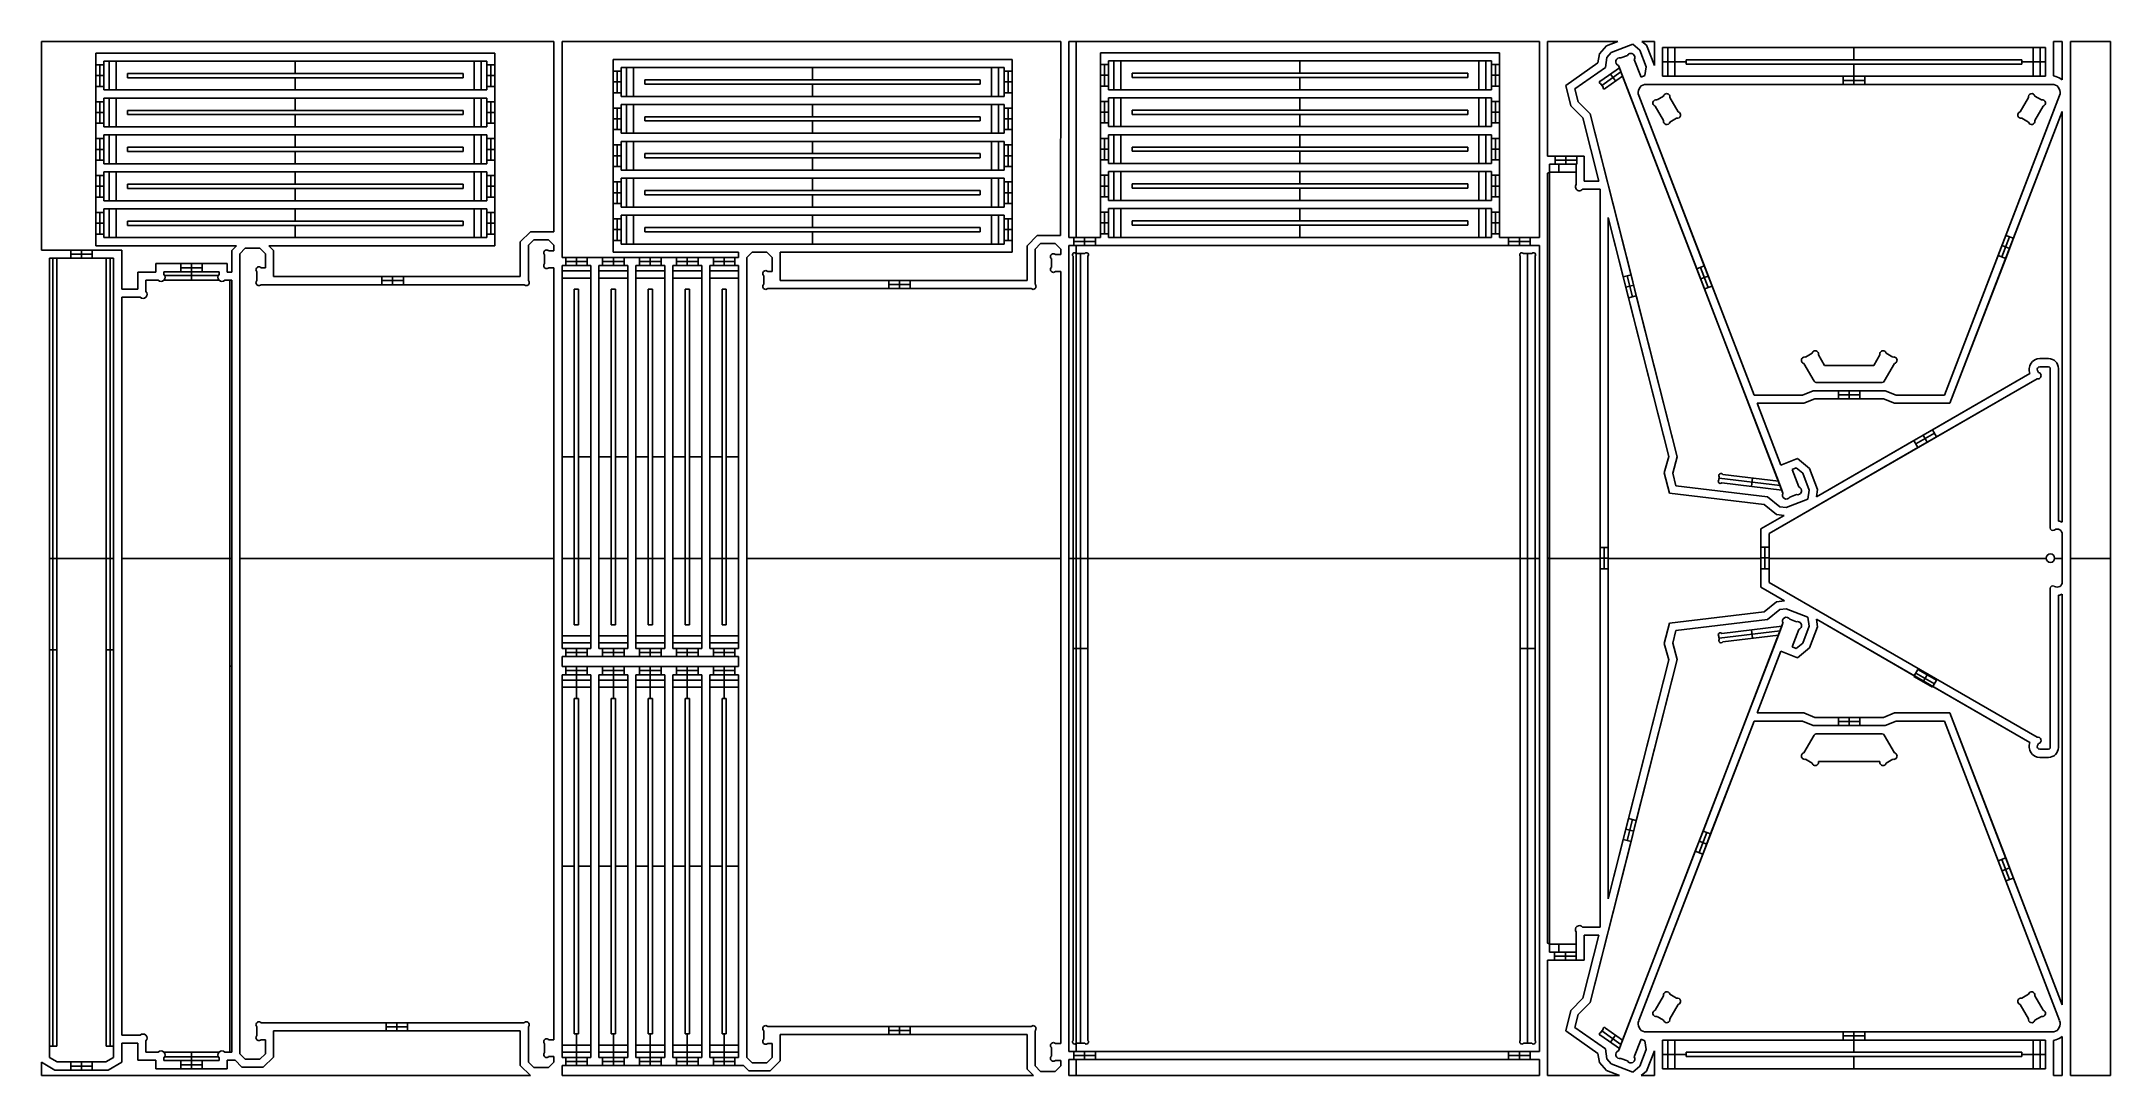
# Model space of a CAD drawing. Extents: x 0 to 96, y 0 to 48.
import ezdxf

# ---------------------------------------------------------------- set-up
doc = ezdxf.new("R2010")
doc.units = 0
doc.header["$MEASUREMENT"] = 0
doc.layers.add('3D_NESTING', color=18, linetype='CONTINUOUS')

msp = doc.modelspace()

# ---------------------------------------------------------------- linework, layer by layer
at = {"layer": '3D_NESTING'}
for p, q in [((0, 48), (0, 48, -0.738)), ((0, 48), (23.779, 48)), ((0, 48, -0.738), (23.779, 48, -0.738)), ((0, 38.308), (0, 48)), ((0, 38.308, -0.738), (0, 48, -0.738)), ((0, 38.308, -0.369), (0, 48, -0.369)), ((0, 48, -0.369), (23.779, 48, -0.369)), ((24.154, 48), (47.289, 48)), ((24.154, 48, -0.738), (47.289, 48, -0.738)), ((24.154, 48, -0.369), (47.289, 48, -0.369)), ((47.664, 48, -0.369), (69.499, 48, -0.369)), ((48, 48), (48, 48, -0.738)), ((48, 38.902), (48, 48)), ((48, 38.902, -0.738), (48, 48, -0.738)), ((69.874, 48, -0.369), (73.139, 48, -0.369)), ((74.258, 48, -0.738), (74.258, 48)), ((74.258, 48), (74.837, 48)), ((74.258, 48, -0.738), (74.837, 48, -0.738)), ((74.258, 48), (74.47, 47.827)), ((74.258, 48, -0.738), (74.47, 47.827, -0.738)), ((74.258, 48, -0.369), (74.47, 47.827, -0.369)), ((74.258, 48, -0.369), (74.837, 48, -0.369)), ((74.837, 48), (74.837, 48, -0.738)), ((74.837, 46.874), (74.837, 48)), ((74.837, 46.874, -0.738), (74.837, 48, -0.738)), ((74.837, 46.874, -0.369), (74.837, 48, -0.369)), ((93.352, 48, -0.369), (93.757, 48, -0.369)), ((94.132, 48), (96, 48)), ((94.132, 48, -0.738), (96, 48, -0.738)), ((94.132, 48, -0.369), (96, 48, -0.369)), ((96, 48), (96, 48, -0.738)), ((96, 48), (96, 0)), ((96, 48, -0.738), (96, 0, -0.738)), ((96, 48, -0.369), (96, 0, -0.369)), ((2.52, 47.458), (2.52, 47.458, -0.738)), ((2.52, 38.515), (2.52, 47.458)), ((2.52, 47.458), (21.035, 47.458)), ((2.52, 47.458, -0.738), (21.035, 47.458, -0.738)), ((2.52, 46.913, -0.738), (2.52, 47.458, -0.738)), ((2.52, 38.515, -0.369), (2.52, 47.458, -0.369)), ((2.52, 47.458, -0.369), (21.035, 47.458, -0.369)), ((20.66, 47.083, -0.738), (2.895, 47.083, -0.738)), ((2.895, 47.083, -0.738), (2.895, 46.913, -0.738)), ((3.471, 47.083, -0.394), (2.895, 47.083, -0.394)), ((2.895, 47.083, -0.394), (2.895, 45.744, -0.394)), ((2.895, 47.083, -0.394), (2.895, 47.083, -0.738)), ((3.146, 47.083, -0.394), (3.146, 45.744, -0.394)), ((3.471, 47.083, -0.394), (3.471, 45.744, -0.394)), ((20.084, 47.083, -0.19), (3.471, 47.083, -0.19)), ((3.471, 45.744, -0.19), (3.471, 47.083, -0.19)), ((3.471, 47.083, -0.19), (3.471, 47.083, -0.394)), ((20.084, 47.083, -0.369), (3.471, 47.083, -0.369)), ((3.471, 47.083, -0.197), (3.471, 45.744, -0.197)), ((11.778, 47.458), (11.778, 47.458, -0.738)), ((11.778, 47.083, -0.19), (11.778, 47.083, -0.738)), ((11.778, 46.512, -0.19), (11.778, 47.083, -0.19)), ((20.084, 47.083, -0.394), (20.084, 47.083, -0.19)), ((20.66, 47.083, -0.394), (20.084, 47.083, -0.394)), ((20.084, 45.744, -0.394), (20.084, 47.083, -0.394)), ((20.084, 47.083, -0.19), (20.084, 45.744, -0.19)), ((20.084, 45.744, -0.197), (20.084, 47.083, -0.197)), ((20.409, 47.083, -0.394), (20.409, 45.744, -0.394)), ((20.66, 45.744, -0.394), (20.66, 47.083, -0.394)), ((20.66, 47.083, -0.394), (20.66, 47.083, -0.738)), ((20.66, 46.913, -0.738), (20.66, 47.083, -0.738)), ((21.035, 47.458), (21.035, 47.458, -0.738)), ((21.035, 47.458), (21.035, 38.515)), ((21.035, 47.458, -0.738), (21.035, 46.913, -0.738)), ((21.035, 47.458, -0.369), (21.035, 38.515, -0.369)), ((23.779, 48), (23.779, 48, -0.738)), ((23.779, 39.164), (23.779, 48)), ((23.779, 39.164, -0.738), (23.779, 48, -0.738)), ((23.779, 39.164, -0.369), (23.779, 48, -0.369)), ((24.154, 48), (24.154, 48, -0.738)), ((24.154, 48), (24.154, 37.969)), ((24.154, 48, -0.738), (24.154, 37.969, -0.738)), ((24.154, 48, -0.369), (24.154, 37.969, -0.369)), ((26.52, 47.162), (26.52, 47.162, -0.738)), ((26.52, 38.219), (26.52, 47.162)), ((26.52, 47.162), (45.035, 47.162)), ((26.52, 47.162, -0.738), (45.035, 47.162, -0.738)), ((26.52, 46.618, -0.738), (26.52, 47.162, -0.738)), ((26.52, 38.219, -0.369), (26.52, 47.162, -0.369)), ((26.52, 47.162, -0.369), (45.035, 47.162, -0.369)), ((35.778, 47.162), (35.778, 47.162, -0.738)), ((45.035, 47.162), (45.035, 47.162, -0.738)), ((45.035, 47.162), (45.035, 38.219)), ((45.035, 47.162, -0.738), (45.035, 46.618, -0.738)), ((45.035, 47.162, -0.369), (45.035, 38.219, -0.369)), ((47.281, 38.988), (47.289, 48)), ((47.281, 38.988, -0.738), (47.289, 48, -0.738)), ((47.281, 38.988, -0.369), (47.289, 48, -0.369)), ((47.289, 48), (47.289, 48, -0.738)), ((47.664, 48), (47.664, 48, -0.738)), ((47.664, 48), (47.664, 38.902)), ((47.664, 48, -0.738), (47.664, 38.902, -0.738)), ((47.664, 48), (69.499, 48)), ((47.664, 48, -0.738), (69.499, 48, -0.738)), ((47.664, 48, -0.369), (47.664, 38.902, -0.369)), ((49.132, 47.47), (49.132, 47.47, -0.738)), ((49.132, 38.902), (49.132, 47.47)), ((49.132, 47.47), (67.648, 47.47)), ((49.132, 47.47, -0.738), (67.648, 47.47, -0.738)), ((49.132, 46.925, -0.738), (49.132, 47.47, -0.738)), ((49.132, 38.902, -0.369), (49.132, 47.47, -0.369)), ((49.132, 47.47, -0.369), (67.648, 47.47, -0.369)), ((67.273, 47.095, -0.738), (49.507, 47.095, -0.738)), ((49.507, 47.095, -0.738), (49.507, 46.925, -0.738)), ((50.083, 47.095, -0.394), (49.507, 47.095, -0.394)), ((49.507, 47.095, -0.394), (49.507, 45.756, -0.394)), ((49.507, 47.095, -0.394), (49.507, 47.095, -0.738)), ((49.758, 47.095, -0.394), (49.758, 45.756, -0.394)), ((50.083, 47.095, -0.394), (50.083, 45.756, -0.394)), ((66.696, 47.095, -0.19), (50.083, 47.095, -0.19)), ((50.083, 45.756, -0.19), (50.083, 47.095, -0.19)), ((50.083, 47.095, -0.19), (50.083, 47.095, -0.394)), ((66.696, 47.095, -0.369), (50.083, 47.095, -0.369)), ((50.083, 47.095, -0.197), (50.083, 45.756, -0.197)), ((58.39, 47.47), (58.39, 47.47, -0.738)), ((58.39, 47.095, -0.19), (58.39, 47.095, -0.738)), ((58.39, 46.524, -0.19), (58.39, 47.095, -0.19)), ((66.696, 47.095, -0.394), (66.696, 47.095, -0.19)), ((67.273, 47.095, -0.394), (66.696, 47.095, -0.394)), ((66.696, 45.756, -0.394), (66.696, 47.095, -0.394)), ((66.696, 47.095, -0.19), (66.696, 45.756, -0.19)), ((66.696, 45.756, -0.197), (66.696, 47.095, -0.197)), ((67.021, 47.095, -0.394), (67.021, 45.756, -0.394)), ((67.273, 45.756, -0.394), (67.273, 47.095, -0.394)), ((67.273, 47.095, -0.394), (67.273, 47.095, -0.738)), ((67.273, 46.925, -0.738), (67.273, 47.095, -0.738)), ((67.648, 47.47), (67.648, 47.47, -0.738)), ((67.648, 47.47), (67.648, 38.902)), ((67.648, 47.47, -0.738), (67.648, 46.925, -0.738)), ((67.648, 47.47, -0.369), (67.648, 38.902, -0.369)), ((69.499, 48), (69.499, 48, -0.738)), ((69.499, 38.902), (69.499, 48)), ((69.499, 38.902, -0.738), (69.499, 48, -0.738)), ((69.499, 38.902, -0.369), (69.499, 48, -0.369)), ((69.874, 48), (69.874, 48, -0.738)), ((69.874, 48), (69.874, 42.671)), ((69.874, 48, -0.738), (69.874, 42.671, -0.738)), ((69.874, 48), (73.139, 48)), ((69.874, 48, -0.738), (73.139, 48, -0.738)), ((69.874, 48, -0.369), (69.874, 42.671, -0.369)), ((72.217, 47.007), (72.28, 47.418)), ((72.217, 47.007, -0.738), (72.28, 47.418, -0.738)), ((72.217, 47.007, -0.369), (72.28, 47.418, -0.369)), ((72.248, 47.213), (72.248, 47.213, -0.738)), ((72.28, 47.418), (72.61, 47.797)), ((72.28, 47.418, -0.738), (72.61, 47.797, -0.738)), ((72.28, 47.418, -0.369), (72.61, 47.797, -0.369)), ((72.28, 47.418), (72.28, 47.418, -0.738)), ((72.445, 47.607), (72.445, 47.607, -0.738)), ((72.634, 47.254), (72.563, 46.793)), ((72.634, 47.254, -0.738), (72.563, 46.793, -0.738)), ((72.634, 47.254, -0.369), (72.563, 46.793, -0.369)), ((72.61, 47.797), (73.139, 48)), ((72.61, 47.797, -0.738), (73.139, 48, -0.738)), ((72.61, 47.797, -0.369), (73.139, 48, -0.369)), ((72.61, 47.797), (72.61, 47.797, -0.738)), ((72.832, 47.48), (72.634, 47.254)), ((72.832, 47.48, -0.738), (72.634, 47.254, -0.738)), ((72.832, 47.48, -0.369), (72.634, 47.254, -0.369)), ((72.634, 47.254), (72.634, 47.254, -0.738)), ((72.733, 47.367), (72.733, 47.367, -0.738)), ((73.831, 47.864), (72.832, 47.48)), ((73.831, 47.864, -0.738), (72.832, 47.48, -0.738)), ((73.831, 47.864, -0.369), (72.832, 47.48, -0.369)), ((72.832, 47.48), (72.832, 47.48, -0.738)), ((73.048, 47.112), (73.048, 47.112, -0.738)), ((73.139, 48), (73.139, 48, -0.738)), ((73.282, 47.231), (73.582, 47.347)), ((73.282, 47.231, -0.738), (73.582, 47.347, -0.738)), ((73.282, 47.231, -0.369), (73.582, 47.347, -0.369)), ((73.282, 47.231), (73.282, 47.231, -0.738)), ((73.331, 47.672), (73.331, 47.672, -0.738)), ((73.432, 47.289), (73.432, 47.289, -0.738)), ((73.582, 47.347), (73.582, 47.347, -0.738)), ((74.156, 47.599), (73.831, 47.864)), ((73.831, 47.864), (73.831, 47.864, -0.738)), ((74.156, 47.599, -0.738), (73.831, 47.864, -0.738)), ((74.156, 47.599, -0.369), (73.831, 47.864, -0.369)), ((73.834, 47.415), (73.834, 47.415, -0.738)), ((73.902, 47.162), (73.902, 47.162, -0.738)), ((73.902, 47.162), (74.216, 46.346)), ((73.902, 47.162, -0.738), (74.216, 46.346, -0.738)), ((73.902, 47.162, -0.369), (74.216, 46.346, -0.369)), ((73.993, 47.732), (73.993, 47.732, -0.738)), ((74.459, 46.812), (74.156, 47.599)), ((74.156, 47.599), (74.156, 47.599, -0.738)), ((74.459, 46.812, -0.738), (74.156, 47.599, -0.738)), ((74.459, 46.812, -0.369), (74.156, 47.599, -0.369)), ((74.307, 47.206), (74.307, 47.206, -0.738)), ((74.47, 47.827), (74.47, 47.827, -0.738)), ((74.47, 47.827), (74.837, 46.874)), ((74.47, 47.827, -0.738), (74.837, 46.874, -0.738)), ((74.47, 47.827, -0.369), (74.837, 46.874, -0.369)), ((74.653, 47.351), (74.653, 47.351, -0.738)), ((74.837, 47.483), (74.837, 47.483, -0.738)), ((92.977, 47.717, -0.738), (75.212, 47.717, -0.738)), ((75.212, 47.717, -0.738), (75.212, 46.378, -0.738)), ((75.788, 47.717, -0.394), (75.212, 47.717, -0.394)), ((75.212, 47.717, -0.394), (75.212, 46.378, -0.394)), ((75.212, 47.717, -0.394), (75.212, 47.717, -0.738)), ((75.212, 47.047, -0.394), (75.212, 47.047, -0.738)), ((75.212, 47.047, -0.394), (75.788, 47.047, -0.394)), ((75.463, 47.717, -0.394), (75.463, 46.378, -0.394)), ((75.788, 47.717, -0.394), (75.788, 46.378, -0.394)), ((92.401, 47.717, -0.19), (75.788, 47.717, -0.19)), ((75.788, 46.378, -0.19), (75.788, 47.717, -0.19)), ((75.788, 47.717, -0.19), (75.788, 47.717, -0.394)), ((92.401, 47.717, -0.369), (75.788, 47.717, -0.369)), ((75.788, 47.717, -0.197), (75.788, 46.378, -0.197)), ((75.788, 47.047, -0.19), (75.788, 47.047, -0.394)), ((76.311, 47.047, -0.19), (75.788, 47.047, -0.19)), ((76.311, 47.146, -0.19), (76.311, 46.949, -0.19)), ((76.311, 47.146), (76.311, 47.146, -0.19)), ((91.878, 47.146, -0.19), (76.311, 47.146, -0.19)), ((76.311, 47.146), (76.311, 46.949)), ((91.878, 47.146), (76.311, 47.146)), ((76.311, 47.146, -0.095), (76.311, 46.949, -0.095)), ((91.878, 47.146, -0.095), (76.311, 47.146, -0.095)), ((76.311, 47.047), (76.311, 47.047, -0.19)), ((84.094, 47.717, -0.19), (84.094, 47.717, -0.738)), ((84.094, 47.146, -0.19), (84.094, 47.717, -0.19)), ((84.095, 47.146), (84.095, 47.146, -0.19)), ((91.878, 47.146), (91.878, 47.146, -0.19)), ((91.878, 46.949, -0.19), (91.878, 47.146, -0.19)), ((91.878, 46.949), (91.878, 47.146)), ((91.878, 46.949, -0.095), (91.878, 47.146, -0.095)), ((91.878, 47.047), (91.878, 47.047, -0.19)), ((92.401, 47.047, -0.19), (91.878, 47.047, -0.19)), ((92.401, 47.717, -0.394), (92.401, 47.717, -0.19)), ((92.977, 47.717, -0.394), (92.401, 47.717, -0.394)), ((92.401, 46.378, -0.394), (92.401, 47.717, -0.394)), ((92.401, 47.717, -0.19), (92.401, 46.378, -0.19)), ((92.401, 46.378, -0.197), (92.401, 47.717, -0.197)), ((92.401, 47.047, -0.394), (92.977, 47.047, -0.394)), ((92.401, 47.047, -0.19), (92.401, 47.047, -0.394)), ((92.726, 47.717, -0.394), (92.726, 46.378, -0.394)), ((92.977, 46.378, -0.738), (92.977, 47.717, -0.738)), ((92.977, 46.378, -0.394), (92.977, 47.717, -0.394)), ((92.977, 47.717, -0.394), (92.977, 47.717, -0.738)), ((92.977, 47.047, -0.394), (92.977, 47.047, -0.738)), ((93.352, 48, -0.738), (93.352, 48)), ((93.352, 48), (93.352, 46.395)), ((93.352, 48, -0.738), (93.352, 46.395, -0.738)), ((93.352, 48), (93.757, 48)), ((93.352, 48, -0.738), (93.757, 48, -0.738)), ((93.352, 48, -0.369), (93.352, 46.395, -0.369)), ((93.352, 47.243), (93.352, 47.243, -0.738)), ((93.757, 48), (93.757, 48, -0.738)), ((93.757, 46.216), (93.757, 48)), ((93.757, 46.216, -0.738), (93.757, 48, -0.738)), ((93.757, 46.216, -0.369), (93.757, 48, -0.369)), ((93.757, 47.154), (93.757, 47.154, -0.738)), ((94.132, 48, -0.738), (94.132, 48)), ((94.132, 48), (94.132, 0)), ((94.132, 48, -0.738), (94.132, 0, -0.738)), ((94.132, 48, -0.369), (94.132, 0, -0.369)), ((2.52, 46.913, -0.738), (2.52, 45.913, -0.738)), ((2.895, 46.913, -0.738), (2.52, 46.913, -0.738)), ((2.895, 46.913, -0.613), (2.52, 46.913, -0.613)), ((2.52, 46.913, -0.613), (2.52, 45.913, -0.613)), ((2.52, 46.913, -0.738), (2.52, 46.913, -0.613)), ((2.895, 46.913, -0.675), (2.52, 46.913, -0.675)), ((2.52, 46.413, -0.738), (2.895, 46.413, -0.738)), ((2.52, 46.413, -0.613), (2.895, 46.413, -0.613)), ((2.707, 46.913, -0.738), (2.707, 46.913, -0.613)), ((2.707, 45.913, -0.738), (2.707, 46.913, -0.738)), ((2.707, 45.913, -0.613), (2.707, 46.913, -0.613)), ((2.895, 46.913, -0.738), (2.895, 46.913, -0.613)), ((2.895, 45.913, -0.613), (2.895, 46.913, -0.613)), ((2.895, 45.913, -0.738), (2.895, 46.913, -0.738)), ((2.895, 46.413, -0.394), (2.895, 46.413, -0.613)), ((3.994, 46.512, -0.19), (3.994, 46.315, -0.19)), ((3.994, 46.512), (3.994, 46.512, -0.19)), ((19.561, 46.512, -0.19), (3.994, 46.512, -0.19)), ((3.994, 46.512), (3.994, 46.315)), ((19.561, 46.512), (3.994, 46.512)), ((3.994, 46.512, -0.095), (3.994, 46.315, -0.095)), ((19.561, 46.512, -0.095), (3.994, 46.512, -0.095)), ((3.994, 46.413), (3.994, 46.413, -0.19)), ((3.994, 46.315), (3.994, 46.315, -0.19)), ((3.994, 46.315, -0.19), (19.561, 46.315, -0.19)), ((3.994, 46.315), (19.561, 46.315)), ((3.994, 46.315, -0.095), (19.561, 46.315, -0.095)), ((11.778, 46.512), (11.778, 46.512, -0.19)), ((11.778, 46.315), (11.778, 46.315, -0.19)), ((11.778, 45.744, -0.19), (11.778, 46.315, -0.19)), ((19.561, 46.512), (19.561, 46.512, -0.19)), ((19.561, 46.315, -0.19), (19.561, 46.512, -0.19)), ((19.561, 46.315), (19.561, 46.512)), ((19.561, 46.315, -0.095), (19.561, 46.512, -0.095)), ((19.561, 46.413), (19.561, 46.413, -0.19)), ((19.561, 46.315), (19.561, 46.315, -0.19)), ((21.035, 46.913, -0.738), (20.66, 46.913, -0.738)), ((21.035, 46.913, -0.613), (20.66, 46.913, -0.613)), ((20.66, 46.913, -0.613), (20.66, 45.913, -0.613)), ((20.66, 46.913, -0.738), (20.66, 46.913, -0.613)), ((20.66, 46.913, -0.738), (20.66, 45.913, -0.738)), ((21.035, 46.913, -0.675), (20.66, 46.913, -0.675)), ((20.66, 46.413, -0.738), (21.035, 46.413, -0.738)), ((20.66, 46.413, -0.613), (21.035, 46.413, -0.613)), ((20.66, 46.413, -0.394), (20.66, 46.413, -0.613)), ((20.848, 46.913, -0.738), (20.848, 46.913, -0.613)), ((20.848, 45.913, -0.738), (20.848, 46.913, -0.738)), ((20.848, 45.913, -0.613), (20.848, 46.913, -0.613)), ((21.035, 45.913, -0.738), (21.035, 46.913, -0.738)), ((21.035, 46.913, -0.738), (21.035, 46.913, -0.613)), ((21.035, 45.913, -0.613), (21.035, 46.913, -0.613)), ((26.52, 46.618, -0.738), (26.52, 45.618, -0.738)), ((26.895, 46.618, -0.738), (26.52, 46.618, -0.738)), ((26.895, 46.618, -0.613), (26.52, 46.618, -0.613)), ((26.52, 46.618, -0.613), (26.52, 45.618, -0.613)), ((26.52, 46.618, -0.738), (26.52, 46.618, -0.613)), ((26.895, 46.618, -0.675), (26.52, 46.618, -0.675)), ((26.52, 46.118, -0.738), (26.895, 46.118, -0.738)), ((26.52, 46.118, -0.613), (26.895, 46.118, -0.613)), ((26.707, 46.618, -0.738), (26.707, 46.618, -0.613)), ((26.707, 45.618, -0.738), (26.707, 46.618, -0.738)), ((26.707, 45.618, -0.613), (26.707, 46.618, -0.613)), ((44.66, 46.787, -0.738), (26.895, 46.787, -0.738)), ((26.895, 46.787, -0.738), (26.895, 46.618, -0.738)), ((27.471, 46.787, -0.394), (26.895, 46.787, -0.394)), ((26.895, 46.787, -0.394), (26.895, 45.448, -0.394)), ((26.895, 46.787, -0.394), (26.895, 46.787, -0.738)), ((26.895, 46.618, -0.738), (26.895, 46.618, -0.613)), ((26.895, 45.618, -0.613), (26.895, 46.618, -0.613)), ((26.895, 45.618, -0.738), (26.895, 46.618, -0.738)), ((26.895, 46.118, -0.394), (26.895, 46.118, -0.613)), ((27.146, 46.787, -0.394), (27.146, 45.448, -0.394)), ((27.471, 46.787, -0.394), (27.471, 45.448, -0.394)), ((44.084, 46.787, -0.19), (27.471, 46.787, -0.19)), ((27.471, 45.448, -0.19), (27.471, 46.787, -0.19)), ((27.471, 46.787, -0.19), (27.471, 46.787, -0.394)), ((44.084, 46.787, -0.369), (27.471, 46.787, -0.369)), ((27.471, 46.787, -0.197), (27.471, 45.448, -0.197)), ((27.994, 46.216, -0.19), (27.994, 46.019, -0.19)), ((27.994, 46.216), (27.994, 46.216, -0.19)), ((43.561, 46.216, -0.19), (27.994, 46.216, -0.19)), ((27.994, 46.216), (27.994, 46.019)), ((43.561, 46.216), (27.994, 46.216)), ((27.994, 46.216, -0.095), (27.994, 46.019, -0.095)), ((43.561, 46.216, -0.095), (27.994, 46.216, -0.095)), ((27.994, 46.118), (27.994, 46.118, -0.19)), ((35.778, 46.787, -0.19), (35.778, 46.787, -0.738)), ((35.778, 46.216, -0.19), (35.778, 46.787, -0.19)), ((35.778, 46.216), (35.778, 46.216, -0.19)), ((43.561, 46.216), (43.561, 46.216, -0.19)), ((43.561, 46.019, -0.19), (43.561, 46.216, -0.19)), ((43.561, 46.019), (43.561, 46.216)), ((43.561, 46.019, -0.095), (43.561, 46.216, -0.095)), ((43.561, 46.118), (43.561, 46.118, -0.19)), ((44.084, 46.787, -0.394), (44.084, 46.787, -0.19)), ((44.66, 46.787, -0.394), (44.084, 46.787, -0.394)), ((44.084, 45.448, -0.394), (44.084, 46.787, -0.394)), ((44.084, 46.787, -0.19), (44.084, 45.448, -0.19)), ((44.084, 45.448, -0.197), (44.084, 46.787, -0.197)), ((44.409, 46.787, -0.394), (44.409, 45.448, -0.394)), ((44.66, 45.448, -0.394), (44.66, 46.787, -0.394)), ((44.66, 46.787, -0.394), (44.66, 46.787, -0.738)), ((44.66, 46.618, -0.738), (44.66, 46.787, -0.738)), ((45.035, 46.618, -0.738), (44.66, 46.618, -0.738)), ((45.035, 46.618, -0.613), (44.66, 46.618, -0.613)), ((44.66, 46.618, -0.613), (44.66, 45.618, -0.613)), ((44.66, 46.618, -0.738), (44.66, 46.618, -0.613)), ((44.66, 46.618, -0.738), (44.66, 45.618, -0.738)), ((45.035, 46.618, -0.675), (44.66, 46.618, -0.675)), ((44.66, 46.118, -0.738), (45.035, 46.118, -0.738)), ((44.66, 46.118, -0.613), (45.035, 46.118, -0.613)), ((44.66, 46.118, -0.394), (44.66, 46.118, -0.613)), ((44.848, 46.618, -0.738), (44.848, 46.618, -0.613)), ((44.848, 45.618, -0.738), (44.848, 46.618, -0.738)), ((44.848, 45.618, -0.613), (44.848, 46.618, -0.613)), ((45.035, 45.618, -0.738), (45.035, 46.618, -0.738)), ((45.035, 46.618, -0.738), (45.035, 46.618, -0.613)), ((45.035, 45.618, -0.613), (45.035, 46.618, -0.613)), ((49.132, 46.925, -0.738), (49.132, 45.925, -0.738)), ((49.507, 46.925, -0.738), (49.132, 46.925, -0.738)), ((49.507, 46.925, -0.613), (49.132, 46.925, -0.613)), ((49.132, 46.925, -0.613), (49.132, 45.925, -0.613)), ((49.132, 46.925, -0.738), (49.132, 46.925, -0.613)), ((49.507, 46.925, -0.675), (49.132, 46.925, -0.675)), ((49.132, 46.425, -0.738), (49.507, 46.425, -0.738)), ((49.132, 46.425, -0.613), (49.507, 46.425, -0.613)), ((49.319, 46.925, -0.738), (49.319, 46.925, -0.613)), ((49.319, 45.925, -0.738), (49.319, 46.925, -0.738)), ((49.319, 45.925, -0.613), (49.319, 46.925, -0.613)), ((49.507, 46.925, -0.738), (49.507, 46.925, -0.613)), ((49.507, 45.925, -0.613), (49.507, 46.925, -0.613)), ((49.507, 45.925, -0.738), (49.507, 46.925, -0.738)), ((49.507, 46.425, -0.394), (49.507, 46.425, -0.613)), ((50.607, 46.524, -0.19), (50.607, 46.327, -0.19)), ((50.607, 46.524), (50.607, 46.524, -0.19)), ((66.173, 46.524, -0.19), (50.607, 46.524, -0.19)), ((50.607, 46.524), (50.607, 46.327)), ((66.173, 46.524), (50.607, 46.524)), ((50.607, 46.524, -0.095), (50.607, 46.327, -0.095)), ((66.173, 46.524, -0.095), (50.607, 46.524, -0.095)), ((50.607, 46.425), (50.607, 46.425, -0.19)), ((50.607, 46.327), (50.607, 46.327, -0.19)), ((50.607, 46.327, -0.19), (66.173, 46.327, -0.19)), ((50.607, 46.327), (66.173, 46.327)), ((50.607, 46.327, -0.095), (66.173, 46.327, -0.095)), ((58.39, 46.524), (58.39, 46.524, -0.19)), ((58.39, 46.327), (58.39, 46.327, -0.19)), ((58.39, 45.756, -0.19), (58.39, 46.327, -0.19)), ((66.173, 46.524), (66.173, 46.524, -0.19)), ((66.173, 46.327, -0.19), (66.173, 46.524, -0.19)), ((66.173, 46.327), (66.173, 46.524)), ((66.173, 46.327, -0.095), (66.173, 46.524, -0.095)), ((66.173, 46.425), (66.173, 46.425, -0.19)), ((66.173, 46.327), (66.173, 46.327, -0.19)), ((67.648, 46.925, -0.738), (67.273, 46.925, -0.738)), ((67.648, 46.925, -0.613), (67.273, 46.925, -0.613)), ((67.273, 46.925, -0.613), (67.273, 45.925, -0.613)), ((67.273, 46.925, -0.738), (67.273, 46.925, -0.613)), ((67.273, 46.925, -0.738), (67.273, 45.925, -0.738)), ((67.648, 46.925, -0.675), (67.273, 46.925, -0.675)), ((67.273, 46.425, -0.738), (67.648, 46.425, -0.738)), ((67.273, 46.425, -0.613), (67.648, 46.425, -0.613)), ((67.273, 46.425, -0.394), (67.273, 46.425, -0.613)), ((67.46, 46.925, -0.738), (67.46, 46.925, -0.613)), ((67.46, 45.925, -0.738), (67.46, 46.925, -0.738)), ((67.46, 45.925, -0.613), (67.46, 46.925, -0.613)), ((67.648, 45.925, -0.738), (67.648, 46.925, -0.738)), ((67.648, 46.925, -0.738), (67.648, 46.925, -0.613)), ((67.648, 45.925, -0.613), (67.648, 46.925, -0.613)), ((70.723, 45.949), (72.217, 47.007)), ((70.723, 45.949, -0.738), (72.217, 47.007, -0.738)), ((70.723, 45.949, -0.369), (72.217, 47.007, -0.369)), ((72.563, 46.793), (71.149, 45.792)), ((72.563, 46.793, -0.738), (71.149, 45.792, -0.738)), ((72.563, 46.793, -0.369), (71.149, 45.792, -0.369)), ((71.47, 46.478), (71.47, 46.478, -0.738)), ((71.856, 46.292), (71.856, 46.292, -0.738)), ((72.217, 47.007), (72.217, 47.007, -0.738)), ((72.284, 46.113), (72.284, 46.113, -0.394)), ((72.353, 46.162), (73.21, 46.769)), ((72.353, 46.162, -0.394), (73.21, 46.769, -0.394)), ((72.353, 46.162, -0.197), (73.21, 46.769, -0.197)), ((72.353, 46.162), (72.353, 46.162, -0.394)), ((72.395, 45.954, -0.394), (73.282, 46.582, -0.394)), ((72.563, 46.793), (72.563, 46.793, -0.738)), ((73.356, 46.39), (72.567, 45.831)), ((73.356, 46.39, -0.394), (72.567, 45.831, -0.394)), ((73.356, 46.39, -0.197), (72.567, 45.831, -0.197)), ((72.599, 47.023), (72.599, 47.023, -0.738)), ((72.802, 46.48), (72.802, 46.48, -0.394)), ((72.805, 46.482, -0.394), (73.033, 46.161, -0.394)), ((73.007, 46.143), (73.007, 46.143, -0.394)), ((73.167, 46.879), (73.167, 46.879, -0.738)), ((73.21, 46.769), (73.167, 46.879)), ((76.798, 37.442, -0.738), (73.167, 46.879, -0.738)), ((73.21, 46.769, -0.369), (73.167, 46.879, -0.369)), ((73.21, 46.769, -0.394), (73.21, 46.769)), ((73.356, 46.39, -0.394), (73.21, 46.769, -0.394)), ((73.356, 46.39), (73.356, 46.39, -0.394)), ((80.586, 27.595), (73.356, 46.39)), ((80.586, 27.595, -0.369), (73.356, 46.39, -0.369)), ((74.059, 46.754), (74.059, 46.754, -0.738)), ((74.216, 46.346), (74.398, 46.416)), ((74.216, 46.346, -0.738), (74.398, 46.416, -0.738)), ((74.216, 46.346, -0.369), (74.398, 46.416, -0.369)), ((74.216, 46.346), (74.216, 46.346, -0.738)), ((74.307, 46.381), (74.307, 46.381, -0.738)), ((74.398, 46.416), (74.459, 46.812)), ((74.398, 46.416, -0.738), (74.459, 46.812, -0.738)), ((74.398, 46.416, -0.369), (74.459, 46.812, -0.369)), ((74.398, 46.416), (74.398, 46.416, -0.738)), ((74.429, 46.614), (74.429, 46.614, -0.738)), ((74.459, 46.812), (74.459, 46.812, -0.738)), ((74.837, 46.874), (74.837, 46.874, -0.738)), ((75.212, 46.378, -0.738), (83.594, 46.378, -0.738)), ((75.212, 46.378, -0.394), (75.788, 46.378, -0.394)), ((75.212, 46.378, -0.394), (75.212, 46.378, -0.738)), ((75.788, 46.378, -0.394), (75.788, 46.378, -0.19)), ((75.788, 46.378, -0.19), (92.401, 46.378, -0.19)), ((75.788, 46.378, -0.369), (92.401, 46.378, -0.369)), ((76.311, 46.949), (76.311, 46.949, -0.19)), ((76.311, 46.949, -0.19), (91.878, 46.949, -0.19)), ((76.311, 46.949), (91.878, 46.949)), ((76.311, 46.949, -0.095), (91.878, 46.949, -0.095)), ((83.594, 46.378, -0.738), (83.594, 46.003, -0.738)), ((83.594, 46.378, -0.613), (83.594, 46.003, -0.613)), ((83.594, 46.378, -0.738), (83.594, 46.378, -0.613)), ((84.594, 46.378, -0.613), (83.594, 46.378, -0.613)), ((84.594, 46.378, -0.738), (83.594, 46.378, -0.738)), ((83.594, 46.378, -0.675), (83.594, 46.003, -0.675)), ((83.594, 46.191, -0.738), (83.594, 46.191, -0.613)), ((83.594, 46.191, -0.738), (84.594, 46.191, -0.738)), ((83.594, 46.191, -0.613), (84.594, 46.191, -0.613)), ((84.094, 46.378, -0.19), (84.094, 46.949, -0.19)), ((84.094, 46.378, -0.19), (84.094, 46.378, -0.613)), ((84.094, 46.003, -0.738), (84.094, 46.378, -0.738)), ((84.094, 46.003, -0.613), (84.094, 46.378, -0.613)), ((84.095, 46.949), (84.095, 46.949, -0.19)), ((84.594, 46.003, -0.738), (84.594, 46.378, -0.738)), ((84.594, 46.003, -0.613), (84.594, 46.378, -0.613)), ((84.594, 46.378, -0.738), (84.594, 46.378, -0.613)), ((84.594, 46.378, -0.738), (92.977, 46.378, -0.738)), ((84.594, 46.003, -0.675), (84.594, 46.378, -0.675)), ((84.594, 46.191, -0.738), (84.594, 46.191, -0.613)), ((91.878, 46.949), (91.878, 46.949, -0.19)), ((92.401, 46.378, -0.394), (92.977, 46.378, -0.394)), ((92.401, 46.378, -0.19), (92.401, 46.378, -0.394)), ((92.977, 46.378, -0.394), (92.977, 46.378, -0.738)), ((93.352, 46.395), (93.352, 46.395, -0.738)), ((93.352, 46.395), (93.464, 46.366)), ((93.352, 46.395, -0.738), (93.464, 46.366, -0.738)), ((93.352, 46.395, -0.369), (93.464, 46.366, -0.369)), ((93.408, 46.38), (93.408, 46.38, -0.738)), ((93.464, 46.366), (93.464, 46.366, -0.738)), ((93.618, 46.307), (93.618, 46.307, -0.738)), ((93.757, 46.216), (93.757, 46.216, -0.738)), ((2.52, 45.2, -0.738), (2.52, 45.913, -0.738)), ((2.52, 45.913, -0.738), (2.895, 45.913, -0.738)), ((2.52, 45.913, -0.613), (2.895, 45.913, -0.613)), ((2.52, 45.913, -0.738), (2.52, 45.913, -0.613)), ((2.52, 45.913, -0.675), (2.895, 45.913, -0.675)), ((2.52, 45.2, -0.738), (2.52, 44.2, -0.738)), ((2.895, 45.2, -0.738), (2.52, 45.2, -0.738)), ((2.895, 45.2, -0.613), (2.52, 45.2, -0.613)), ((2.52, 45.2, -0.613), (2.52, 44.2, -0.613)), ((2.52, 45.2, -0.738), (2.52, 45.2, -0.613)), ((2.895, 45.2, -0.675), (2.52, 45.2, -0.675)), ((2.707, 45.913, -0.738), (2.707, 45.913, -0.613)), ((2.707, 45.2, -0.738), (2.707, 45.2, -0.613)), ((2.707, 44.2, -0.738), (2.707, 45.2, -0.738)), ((2.707, 44.2, -0.613), (2.707, 45.2, -0.613)), ((2.895, 45.913, -0.738), (2.895, 45.913, -0.613)), ((2.895, 45.913, -0.738), (2.895, 45.744, -0.738)), ((2.895, 45.744, -0.738), (20.66, 45.744, -0.738)), ((2.895, 45.744, -0.394), (3.471, 45.744, -0.394)), ((2.895, 45.744, -0.394), (2.895, 45.744, -0.738)), ((20.66, 45.369, -0.738), (2.895, 45.369, -0.738)), ((2.895, 45.369, -0.738), (2.895, 45.2, -0.738)), ((3.471, 45.369, -0.394), (2.895, 45.369, -0.394)), ((2.895, 45.369, -0.394), (2.895, 44.03, -0.394)), ((2.895, 45.369, -0.394), (2.895, 45.369, -0.738)), ((2.895, 45.2, -0.738), (2.895, 45.2, -0.613)), ((2.895, 44.2, -0.613), (2.895, 45.2, -0.613)), ((2.895, 44.2, -0.738), (2.895, 45.2, -0.738)), ((3.146, 45.369, -0.394), (3.146, 44.03, -0.394)), ((3.471, 45.744, -0.394), (3.471, 45.744, -0.19)), ((3.471, 45.744, -0.19), (20.084, 45.744, -0.19)), ((3.471, 45.744, -0.369), (20.084, 45.744, -0.369)), ((3.471, 45.369, -0.394), (3.471, 44.03, -0.394)), ((20.084, 45.369, -0.19), (3.471, 45.369, -0.19)), ((3.471, 44.03, -0.19), (3.471, 45.369, -0.19)), ((3.471, 45.369, -0.19), (3.471, 45.369, -0.394)), ((20.084, 45.369, -0.369), (3.471, 45.369, -0.369)), ((3.471, 45.369, -0.197), (3.471, 44.03, -0.197)), ((11.778, 45.744, -0.19), (11.778, 45.744, -0.738)), ((11.778, 45.369, -0.19), (11.778, 45.369, -0.738)), ((11.778, 44.798, -0.19), (11.778, 45.369, -0.19)), ((20.084, 45.744, -0.394), (20.66, 45.744, -0.394)), ((20.084, 45.744, -0.19), (20.084, 45.744, -0.394)), ((20.084, 45.369, -0.394), (20.084, 45.369, -0.19)), ((20.66, 45.369, -0.394), (20.084, 45.369, -0.394)), ((20.084, 44.03, -0.394), (20.084, 45.369, -0.394)), ((20.084, 45.369, -0.19), (20.084, 44.03, -0.19)), ((20.084, 44.03, -0.197), (20.084, 45.369, -0.197)), ((20.409, 45.369, -0.394), (20.409, 44.03, -0.394)), ((20.66, 45.744, -0.738), (20.66, 45.913, -0.738)), ((20.66, 45.913, -0.738), (21.035, 45.913, -0.738)), ((20.66, 45.913, -0.613), (21.035, 45.913, -0.613)), ((20.66, 45.913, -0.738), (20.66, 45.913, -0.613)), ((20.66, 45.913, -0.675), (21.035, 45.913, -0.675)), ((20.66, 45.744, -0.394), (20.66, 45.744, -0.738)), ((20.66, 44.03, -0.394), (20.66, 45.369, -0.394)), ((20.66, 45.369, -0.394), (20.66, 45.369, -0.738)), ((20.66, 45.2, -0.738), (20.66, 45.369, -0.738)), ((21.035, 45.2, -0.738), (20.66, 45.2, -0.738)), ((21.035, 45.2, -0.613), (20.66, 45.2, -0.613)), ((20.66, 45.2, -0.613), (20.66, 44.2, -0.613)), ((20.66, 45.2, -0.738), (20.66, 45.2, -0.613)), ((20.66, 45.2, -0.738), (20.66, 44.2, -0.738)), ((21.035, 45.2, -0.675), (20.66, 45.2, -0.675)), ((20.848, 45.913, -0.738), (20.848, 45.913, -0.613)), ((20.848, 45.2, -0.738), (20.848, 45.2, -0.613)), ((20.848, 44.2, -0.738), (20.848, 45.2, -0.738)), ((20.848, 44.2, -0.613), (20.848, 45.2, -0.613)), ((21.035, 45.913, -0.738), (21.035, 45.913, -0.613)), ((21.035, 45.913, -0.738), (21.035, 45.2, -0.738)), ((21.035, 44.2, -0.738), (21.035, 45.2, -0.738)), ((21.035, 45.2, -0.738), (21.035, 45.2, -0.613)), ((21.035, 44.2, -0.613), (21.035, 45.2, -0.613)), ((26.52, 45.618, -0.738), (26.895, 45.618, -0.738)), ((26.52, 45.618, -0.613), (26.895, 45.618, -0.613)), ((26.52, 45.618, -0.738), (26.52, 45.618, -0.613)), ((26.52, 44.904, -0.738), (26.52, 45.618, -0.738)), ((26.52, 45.618, -0.675), (26.895, 45.618, -0.675)), ((26.707, 45.618, -0.738), (26.707, 45.618, -0.613)), ((26.895, 45.618, -0.738), (26.895, 45.618, -0.613)), ((26.895, 45.618, -0.738), (26.895, 45.448, -0.738)), ((26.895, 45.448, -0.738), (44.66, 45.448, -0.738)), ((26.895, 45.448, -0.394), (27.471, 45.448, -0.394)), ((26.895, 45.448, -0.394), (26.895, 45.448, -0.738)), ((27.471, 45.448, -0.394), (27.471, 45.448, -0.19)), ((27.471, 45.448, -0.19), (44.084, 45.448, -0.19)), ((27.471, 45.448, -0.369), (44.084, 45.448, -0.369)), ((27.994, 46.019), (27.994, 46.019, -0.19)), ((27.994, 46.019, -0.19), (43.561, 46.019, -0.19)), ((27.994, 46.019), (43.561, 46.019)), ((27.994, 46.019, -0.095), (43.561, 46.019, -0.095)), ((35.778, 46.019), (35.778, 46.019, -0.19)), ((35.778, 45.448, -0.19), (35.778, 46.019, -0.19)), ((35.778, 45.448, -0.19), (35.778, 45.448, -0.738)), ((43.561, 46.019), (43.561, 46.019, -0.19)), ((44.084, 45.448, -0.394), (44.66, 45.448, -0.394)), ((44.084, 45.448, -0.19), (44.084, 45.448, -0.394)), ((44.66, 45.448, -0.738), (44.66, 45.618, -0.738)), ((44.66, 45.618, -0.738), (45.035, 45.618, -0.738)), ((44.66, 45.618, -0.613), (45.035, 45.618, -0.613)), ((44.66, 45.618, -0.738), (44.66, 45.618, -0.613)), ((44.66, 45.618, -0.675), (45.035, 45.618, -0.675)), ((44.66, 45.448, -0.394), (44.66, 45.448, -0.738)), ((44.848, 45.618, -0.738), (44.848, 45.618, -0.613)), ((45.035, 45.618, -0.738), (45.035, 45.618, -0.613)), ((45.035, 45.618, -0.738), (45.035, 44.904, -0.738)), ((49.132, 45.212, -0.738), (49.132, 45.925, -0.738)), ((49.132, 45.925, -0.738), (49.507, 45.925, -0.738)), ((49.132, 45.925, -0.613), (49.507, 45.925, -0.613)), ((49.132, 45.925, -0.738), (49.132, 45.925, -0.613)), ((49.132, 45.925, -0.675), (49.507, 45.925, -0.675)), ((49.132, 45.212, -0.738), (49.132, 44.212, -0.738)), ((49.507, 45.212, -0.738), (49.132, 45.212, -0.738)), ((49.507, 45.212, -0.613), (49.132, 45.212, -0.613)), ((49.132, 45.212, -0.613), (49.132, 44.212, -0.613)), ((49.132, 45.212, -0.738), (49.132, 45.212, -0.613)), ((49.507, 45.212, -0.675), (49.132, 45.212, -0.675)), ((49.319, 45.925, -0.738), (49.319, 45.925, -0.613)), ((49.319, 45.212, -0.738), (49.319, 45.212, -0.613)), ((49.319, 44.212, -0.738), (49.319, 45.212, -0.738)), ((49.319, 44.212, -0.613), (49.319, 45.212, -0.613)), ((49.507, 45.925, -0.738), (49.507, 45.925, -0.613)), ((49.507, 45.925, -0.738), (49.507, 45.756, -0.738)), ((49.507, 45.756, -0.738), (67.273, 45.756, -0.738)), ((49.507, 45.756, -0.394), (50.083, 45.756, -0.394)), ((49.507, 45.756, -0.394), (49.507, 45.756, -0.738)), ((67.273, 45.381, -0.738), (49.507, 45.381, -0.738)), ((49.507, 45.381, -0.738), (49.507, 45.212, -0.738)), ((50.083, 45.381, -0.394), (49.507, 45.381, -0.394)), ((49.507, 45.381, -0.394), (49.507, 44.042, -0.394)), ((49.507, 45.381, -0.394), (49.507, 45.381, -0.738)), ((49.507, 45.212, -0.738), (49.507, 45.212, -0.613)), ((49.507, 44.212, -0.613), (49.507, 45.212, -0.613)), ((49.507, 44.212, -0.738), (49.507, 45.212, -0.738)), ((49.758, 45.381, -0.394), (49.758, 44.042, -0.394)), ((50.083, 45.756, -0.394), (50.083, 45.756, -0.19)), ((50.083, 45.756, -0.19), (66.696, 45.756, -0.19)), ((50.083, 45.756, -0.369), (66.696, 45.756, -0.369)), ((50.083, 45.381, -0.394), (50.083, 44.042, -0.394)), ((66.696, 45.381, -0.19), (50.083, 45.381, -0.19)), ((50.083, 44.042, -0.19), (50.083, 45.381, -0.19)), ((50.083, 45.381, -0.19), (50.083, 45.381, -0.394)), ((66.696, 45.381, -0.369), (50.083, 45.381, -0.369)), ((50.083, 45.381, -0.197), (50.083, 44.042, -0.197)), ((58.39, 45.756, -0.19), (58.39, 45.756, -0.738)), ((58.39, 45.381, -0.19), (58.39, 45.381, -0.738)), ((58.39, 44.81, -0.19), (58.39, 45.381, -0.19)), ((66.696, 45.756, -0.394), (67.273, 45.756, -0.394)), ((66.696, 45.756, -0.19), (66.696, 45.756, -0.394)), ((66.696, 45.381, -0.394), (66.696, 45.381, -0.19)), ((67.273, 45.381, -0.394), (66.696, 45.381, -0.394)), ((66.696, 44.042, -0.394), (66.696, 45.381, -0.394)), ((66.696, 45.381, -0.19), (66.696, 44.042, -0.19)), ((66.696, 44.042, -0.197), (66.696, 45.381, -0.197)), ((67.021, 45.381, -0.394), (67.021, 44.042, -0.394)), ((67.273, 45.756, -0.738), (67.273, 45.925, -0.738)), ((67.273, 45.925, -0.738), (67.648, 45.925, -0.738)), ((67.273, 45.925, -0.613), (67.648, 45.925, -0.613)), ((67.273, 45.925, -0.738), (67.273, 45.925, -0.613)), ((67.273, 45.925, -0.675), (67.648, 45.925, -0.675)), ((67.273, 45.756, -0.394), (67.273, 45.756, -0.738)), ((67.273, 44.042, -0.394), (67.273, 45.381, -0.394)), ((67.273, 45.381, -0.394), (67.273, 45.381, -0.738)), ((67.273, 45.212, -0.738), (67.273, 45.381, -0.738)), ((67.648, 45.212, -0.738), (67.273, 45.212, -0.738)), ((67.648, 45.212, -0.613), (67.273, 45.212, -0.613)), ((67.273, 45.212, -0.613), (67.273, 44.212, -0.613)), ((67.273, 45.212, -0.738), (67.273, 45.212, -0.613)), ((67.273, 45.212, -0.738), (67.273, 44.212, -0.738)), ((67.648, 45.212, -0.675), (67.273, 45.212, -0.675)), ((67.46, 45.925, -0.738), (67.46, 45.925, -0.613)), ((67.46, 45.212, -0.738), (67.46, 45.212, -0.613)), ((67.46, 44.212, -0.738), (67.46, 45.212, -0.738)), ((67.46, 44.212, -0.613), (67.46, 45.212, -0.613)), ((67.648, 45.925, -0.738), (67.648, 45.925, -0.613)), ((67.648, 45.925, -0.738), (67.648, 45.212, -0.738)), ((67.648, 44.212, -0.738), (67.648, 45.212, -0.738)), ((67.648, 45.212, -0.738), (67.648, 45.212, -0.613)), ((67.648, 44.212, -0.613), (67.648, 45.212, -0.613)), ((69.874, 45.335), (69.874, 45.335, -0.738)), ((70.962, 45.008), (70.723, 45.949)), ((70.723, 45.949), (70.723, 45.949, -0.738)), ((70.962, 45.008, -0.738), (70.723, 45.949, -0.738)), ((70.962, 45.008, -0.369), (70.723, 45.949, -0.369)), ((70.842, 45.478), (70.842, 45.478, -0.738)), ((71.149, 45.792), (71.149, 45.792, -0.738)), ((71.149, 45.792), (71.3, 45.197)), ((71.149, 45.792, -0.738), (71.3, 45.197, -0.738)), ((71.149, 45.792, -0.369), (71.3, 45.197, -0.369)), ((71.225, 45.495), (71.225, 45.495, -0.738)), ((71.3, 45.197), (71.3, 45.197, -0.738)), ((71.3, 45.197), (71.85, 44.634)), ((71.3, 45.197, -0.738), (71.85, 44.634, -0.738)), ((71.3, 45.197, -0.369), (71.85, 44.634, -0.369)), ((72.453, 45.871), (72.332, 46.043)), ((72.332, 46.043), (72.332, 46.043, -0.394)), ((72.453, 45.871, -0.394), (72.332, 46.043, -0.394)), ((72.453, 45.871, -0.197), (72.332, 46.043, -0.197)), ((72.393, 45.957), (72.393, 45.957, -0.394)), ((72.453, 45.871), (72.453, 45.871, -0.394)), ((72.49, 45.794), (72.49, 45.794, -0.394)), ((72.567, 45.831), (72.567, 45.831, -0.394)), ((74.107, 45.481), (74.107, 45.481, -0.738)), ((74.107, 45.481), (79.456, 31.577)), ((74.107, 45.481, -0.738), (77.148, 37.577, -0.738)), ((74.107, 45.481, -0.369), (79.456, 31.577, -0.369)), ((74.124, 45.802), (74.124, 45.802, -0.738)), ((74.374, 46.003), (74.374, 46.003, -0.738)), ((93.369, 46.003), (74.374, 46.003)), ((83.594, 46.003, -0.738), (74.374, 46.003, -0.738)), ((93.369, 46.003, -0.369), (74.374, 46.003, -0.369)), ((74.768, 45.179), (74.768, 45.179, -0.738)), ((74.955, 45.284), (75.257, 45.461)), ((74.955, 45.284, -0.738), (75.257, 45.461, -0.738)), ((74.955, 45.284, -0.369), (75.257, 45.461, -0.369)), ((74.955, 45.284), (74.955, 45.284, -0.738)), ((75.106, 45.373), (75.106, 45.373, -0.738)), ((75.257, 45.461), (75.257, 45.461, -0.738)), ((75.441, 45.573), (75.441, 45.573, -0.738)), ((75.552, 45.389), (75.552, 45.389, -0.738)), ((75.552, 45.389), (75.943, 44.729)), ((75.552, 45.389, -0.738), (75.943, 44.729, -0.738)), ((75.552, 45.389, -0.369), (75.943, 44.729, -0.369)), ((83.594, 46.003, -0.738), (84.594, 46.003, -0.738)), ((83.594, 46.003, -0.613), (84.594, 46.003, -0.613)), ((83.594, 46.003, -0.738), (83.594, 46.003, -0.613)), ((83.871, 46.003), (83.871, 46.003, -0.613)), ((93.369, 46.003, -0.738), (84.594, 46.003, -0.738)), ((84.594, 46.003, -0.738), (84.594, 46.003, -0.613)), ((88.287, 31.577), (93.636, 45.481)), ((88.287, 31.577, -0.369), (93.636, 45.481, -0.369)), ((91.141, 38.995, -0.738), (93.636, 45.481, -0.738)), ((91.8, 44.729), (92.191, 45.389)), ((91.8, 44.729, -0.738), (92.191, 45.389, -0.738)), ((91.8, 44.729, -0.369), (92.191, 45.389, -0.369)), ((92.191, 45.389), (92.191, 45.389, -0.738)), ((92.302, 45.573), (92.302, 45.573, -0.738)), ((92.486, 45.461), (92.486, 45.461, -0.738)), ((92.486, 45.461), (92.788, 45.284)), ((92.486, 45.461, -0.738), (92.788, 45.284, -0.738)), ((92.486, 45.461, -0.369), (92.788, 45.284, -0.369)), ((92.637, 45.373), (92.637, 45.373, -0.738)), ((92.788, 45.284), (92.788, 45.284, -0.738)), ((92.975, 45.179), (92.975, 45.179, -0.738)), ((93.369, 46.003), (93.369, 46.003, -0.738)), ((93.619, 45.802), (93.619, 45.802, -0.738)), ((93.636, 45.481), (93.636, 45.481, -0.738)), ((2.52, 44.7, -0.738), (2.895, 44.7, -0.738)), ((2.52, 44.7, -0.613), (2.895, 44.7, -0.613)), ((2.52, 43.486, -0.738), (2.52, 44.2, -0.738)), ((2.52, 44.2, -0.738), (2.895, 44.2, -0.738)), ((2.52, 44.2, -0.613), (2.895, 44.2, -0.613)), ((2.52, 44.2, -0.738), (2.52, 44.2, -0.613)), ((2.52, 44.2, -0.675), (2.895, 44.2, -0.675)), ((2.707, 44.2, -0.738), (2.707, 44.2, -0.613)), ((2.895, 44.7, -0.394), (2.895, 44.7, -0.613)), ((2.895, 44.2, -0.738), (2.895, 44.2, -0.613)), ((2.895, 44.2, -0.738), (2.895, 44.03, -0.738)), ((3.994, 44.798, -0.19), (3.994, 44.601, -0.19)), ((3.994, 44.798), (3.994, 44.798, -0.19)), ((19.561, 44.798, -0.19), (3.994, 44.798, -0.19)), ((3.994, 44.798), (3.994, 44.601)), ((19.561, 44.798), (3.994, 44.798)), ((3.994, 44.798, -0.095), (3.994, 44.601, -0.095)), ((19.561, 44.798, -0.095), (3.994, 44.798, -0.095)), ((3.994, 44.7), (3.994, 44.7, -0.19)), ((3.994, 44.601), (3.994, 44.601, -0.19)), ((3.994, 44.601, -0.19), (19.561, 44.601, -0.19)), ((3.994, 44.601), (19.561, 44.601)), ((3.994, 44.601, -0.095), (19.561, 44.601, -0.095)), ((11.778, 44.798), (11.778, 44.798, -0.19)), ((11.778, 44.601), (11.778, 44.601, -0.19)), ((11.778, 44.03, -0.19), (11.778, 44.601, -0.19)), ((19.561, 44.798), (19.561, 44.798, -0.19)), ((19.561, 44.601, -0.19), (19.561, 44.798, -0.19)), ((19.561, 44.601), (19.561, 44.798)), ((19.561, 44.601, -0.095), (19.561, 44.798, -0.095)), ((19.561, 44.7), (19.561, 44.7, -0.19)), ((19.561, 44.601), (19.561, 44.601, -0.19)), ((20.66, 44.7, -0.738), (21.035, 44.7, -0.738)), ((20.66, 44.7, -0.613), (21.035, 44.7, -0.613)), ((20.66, 44.7, -0.394), (20.66, 44.7, -0.613)), ((20.66, 44.03, -0.738), (20.66, 44.2, -0.738)), ((20.66, 44.2, -0.738), (21.035, 44.2, -0.738)), ((20.66, 44.2, -0.613), (21.035, 44.2, -0.613)), ((20.66, 44.2, -0.738), (20.66, 44.2, -0.613)), ((20.66, 44.2, -0.675), (21.035, 44.2, -0.675)), ((20.848, 44.2, -0.738), (20.848, 44.2, -0.613)), ((21.035, 44.2, -0.738), (21.035, 44.2, -0.613)), ((21.035, 44.2, -0.738), (21.035, 43.486, -0.738)), ((26.52, 44.904, -0.738), (26.52, 43.904, -0.738)), ((26.895, 44.904, -0.738), (26.52, 44.904, -0.738)), ((26.895, 44.904, -0.613), (26.52, 44.904, -0.613)), ((26.52, 44.904, -0.613), (26.52, 43.904, -0.613)), ((26.52, 44.904, -0.738), (26.52, 44.904, -0.613)), ((26.895, 44.904, -0.675), (26.52, 44.904, -0.675)), ((26.52, 44.404, -0.738), (26.895, 44.404, -0.738)), ((26.52, 44.404, -0.613), (26.895, 44.404, -0.613)), ((26.707, 44.904, -0.738), (26.707, 44.904, -0.613)), ((26.707, 43.904, -0.738), (26.707, 44.904, -0.738)), ((26.707, 43.904, -0.613), (26.707, 44.904, -0.613)), ((44.66, 45.073, -0.738), (26.895, 45.073, -0.738)), ((26.895, 45.073, -0.738), (26.895, 44.904, -0.738)), ((27.471, 45.073, -0.394), (26.895, 45.073, -0.394)), ((26.895, 45.073, -0.394), (26.895, 43.735, -0.394)), ((26.895, 45.073, -0.394), (26.895, 45.073, -0.738)), ((26.895, 44.904, -0.738), (26.895, 44.904, -0.613)), ((26.895, 43.904, -0.613), (26.895, 44.904, -0.613)), ((26.895, 43.904, -0.738), (26.895, 44.904, -0.738)), ((26.895, 44.404, -0.394), (26.895, 44.404, -0.613)), ((27.146, 45.073, -0.394), (27.146, 43.735, -0.394)), ((27.471, 45.073, -0.394), (27.471, 43.735, -0.394)), ((44.084, 45.073, -0.19), (27.471, 45.073, -0.19)), ((27.471, 43.735, -0.19), (27.471, 45.073, -0.19)), ((27.471, 45.073, -0.19), (27.471, 45.073, -0.394)), ((44.084, 45.073, -0.369), (27.471, 45.073, -0.369)), ((27.471, 45.073, -0.197), (27.471, 43.735, -0.197)), ((27.994, 44.503, -0.19), (27.994, 44.306, -0.19)), ((27.994, 44.503), (27.994, 44.503, -0.19)), ((43.561, 44.503, -0.19), (27.994, 44.503, -0.19)), ((27.994, 44.503), (27.994, 44.306)), ((43.561, 44.503), (27.994, 44.503)), ((27.994, 44.503, -0.095), (27.994, 44.306, -0.095)), ((43.561, 44.503, -0.095), (27.994, 44.503, -0.095)), ((27.994, 44.404), (27.994, 44.404, -0.19)), ((27.994, 44.306), (27.994, 44.306, -0.19)), ((27.994, 44.306, -0.19), (43.561, 44.306, -0.19)), ((27.994, 44.306), (43.561, 44.306)), ((27.994, 44.306, -0.095), (43.561, 44.306, -0.095)), ((35.778, 45.073, -0.19), (35.778, 45.073, -0.738)), ((35.778, 44.503, -0.19), (35.778, 45.073, -0.19)), ((35.778, 44.503), (35.778, 44.503, -0.19)), ((35.778, 44.306), (35.778, 44.306, -0.19)), ((35.778, 43.735, -0.19), (35.778, 44.306, -0.19)), ((43.561, 44.503), (43.561, 44.503, -0.19)), ((43.561, 44.306, -0.19), (43.561, 44.503, -0.19)), ((43.561, 44.306), (43.561, 44.503)), ((43.561, 44.306, -0.095), (43.561, 44.503, -0.095)), ((43.561, 44.404), (43.561, 44.404, -0.19)), ((43.561, 44.306), (43.561, 44.306, -0.19)), ((44.084, 45.073, -0.394), (44.084, 45.073, -0.19)), ((44.66, 45.073, -0.394), (44.084, 45.073, -0.394)), ((44.084, 43.735, -0.394), (44.084, 45.073, -0.394)), ((44.084, 45.073, -0.19), (44.084, 43.735, -0.19)), ((44.084, 43.735, -0.197), (44.084, 45.073, -0.197)), ((44.409, 45.073, -0.394), (44.409, 43.735, -0.394)), ((44.66, 43.735, -0.394), (44.66, 45.073, -0.394)), ((44.66, 45.073, -0.394), (44.66, 45.073, -0.738)), ((44.66, 44.904, -0.738), (44.66, 45.073, -0.738)), ((45.035, 44.904, -0.738), (44.66, 44.904, -0.738)), ((45.035, 44.904, -0.613), (44.66, 44.904, -0.613)), ((44.66, 44.904, -0.613), (44.66, 43.904, -0.613)), ((44.66, 44.904, -0.738), (44.66, 44.904, -0.613)), ((44.66, 44.904, -0.738), (44.66, 43.904, -0.738)), ((45.035, 44.904, -0.675), (44.66, 44.904, -0.675)), ((44.66, 44.404, -0.738), (45.035, 44.404, -0.738)), ((44.66, 44.404, -0.613), (45.035, 44.404, -0.613)), ((44.66, 44.404, -0.394), (44.66, 44.404, -0.613)), ((44.848, 44.904, -0.738), (44.848, 44.904, -0.613)), ((44.848, 43.904, -0.738), (44.848, 44.904, -0.738)), ((44.848, 43.904, -0.613), (44.848, 44.904, -0.613)), ((45.035, 43.904, -0.738), (45.035, 44.904, -0.738)), ((45.035, 44.904, -0.738), (45.035, 44.904, -0.613)), ((45.035, 43.904, -0.613), (45.035, 44.904, -0.613)), ((49.132, 44.712, -0.738), (49.507, 44.712, -0.738)), ((49.132, 44.712, -0.613), (49.507, 44.712, -0.613)), ((49.132, 43.498, -0.738), (49.132, 44.212, -0.738)), ((49.132, 44.212, -0.738), (49.507, 44.212, -0.738)), ((49.132, 44.212, -0.613), (49.507, 44.212, -0.613)), ((49.132, 44.212, -0.738), (49.132, 44.212, -0.613)), ((49.132, 44.212, -0.675), (49.507, 44.212, -0.675)), ((49.319, 44.212, -0.738), (49.319, 44.212, -0.613)), ((49.507, 44.712, -0.394), (49.507, 44.712, -0.613)), ((49.507, 44.212, -0.738), (49.507, 44.212, -0.613)), ((49.507, 44.212, -0.738), (49.507, 44.042, -0.738)), ((50.607, 44.81, -0.19), (50.607, 44.613, -0.19)), ((50.607, 44.81), (50.607, 44.81, -0.19)), ((66.173, 44.81, -0.19), (50.607, 44.81, -0.19)), ((50.607, 44.81), (50.607, 44.613)), ((66.173, 44.81), (50.607, 44.81)), ((50.607, 44.81, -0.095), (50.607, 44.613, -0.095)), ((66.173, 44.81, -0.095), (50.607, 44.81, -0.095)), ((50.607, 44.712), (50.607, 44.712, -0.19)), ((50.607, 44.613), (50.607, 44.613, -0.19)), ((50.607, 44.613, -0.19), (66.173, 44.613, -0.19)), ((50.607, 44.613), (66.173, 44.613)), ((50.607, 44.613, -0.095), (66.173, 44.613, -0.095)), ((58.39, 44.81), (58.39, 44.81, -0.19)), ((58.39, 44.613), (58.39, 44.613, -0.19)), ((58.39, 44.042, -0.19), (58.39, 44.613, -0.19)), ((66.173, 44.81), (66.173, 44.81, -0.19)), ((66.173, 44.613, -0.19), (66.173, 44.81, -0.19)), ((66.173, 44.613), (66.173, 44.81)), ((66.173, 44.613, -0.095), (66.173, 44.81, -0.095)), ((66.173, 44.712), (66.173, 44.712, -0.19)), ((66.173, 44.613), (66.173, 44.613, -0.19)), ((67.273, 44.712, -0.738), (67.648, 44.712, -0.738)), ((67.273, 44.712, -0.613), (67.648, 44.712, -0.613)), ((67.273, 44.712, -0.394), (67.273, 44.712, -0.613)), ((67.273, 44.042, -0.738), (67.273, 44.212, -0.738)), ((67.273, 44.212, -0.738), (67.648, 44.212, -0.738)), ((67.273, 44.212, -0.613), (67.648, 44.212, -0.613)), ((67.273, 44.212, -0.738), (67.273, 44.212, -0.613)), ((67.273, 44.212, -0.675), (67.648, 44.212, -0.675)), ((67.46, 44.212, -0.738), (67.46, 44.212, -0.613)), ((67.648, 44.212, -0.738), (67.648, 44.212, -0.613)), ((67.648, 44.212, -0.738), (67.648, 43.498, -0.738)), ((71.511, 44.444), (70.962, 45.008)), ((70.962, 45.008), (70.962, 45.008, -0.738)), ((71.511, 44.444, -0.738), (70.962, 45.008, -0.738)), ((71.511, 44.444, -0.369), (70.962, 45.008, -0.369)), ((71.237, 44.726), (71.237, 44.726, -0.738)), ((72.256, 41.517), (71.511, 44.444)), ((71.511, 44.444), (71.511, 44.444, -0.738)), ((72.256, 41.517, -0.738), (71.511, 44.444, -0.738)), ((72.256, 41.517, -0.369), (71.511, 44.444, -0.369)), ((71.575, 44.916), (71.575, 44.916, -0.738)), ((71.85, 44.634), (71.85, 44.634, -0.738)), ((71.85, 44.634), (75.895, 28.724)), ((71.85, 44.634, -0.738), (73.749, 37.163, -0.738)), ((71.85, 44.634, -0.369), (75.895, 28.724, -0.369)), ((75.257, 44.328), (74.873, 44.992)), ((74.873, 44.992), (74.873, 44.992, -0.738)), ((75.257, 44.328, -0.738), (74.873, 44.992, -0.738)), ((75.257, 44.328, -0.369), (74.873, 44.992, -0.369)), ((75.065, 44.66), (75.065, 44.66, -0.738)), ((75.257, 44.328), (75.257, 44.328, -0.738)), ((75.86, 44.436), (75.552, 44.256)), ((75.86, 44.436, -0.738), (75.552, 44.256, -0.738)), ((75.86, 44.436, -0.369), (75.552, 44.256, -0.369)), ((75.552, 44.256), (75.552, 44.256, -0.738)), ((75.706, 44.346), (75.706, 44.346, -0.738)), ((75.748, 45.059), (75.748, 45.059, -0.738)), ((75.86, 44.436), (75.86, 44.436, -0.738)), ((75.943, 44.729), (75.943, 44.729, -0.738)), ((76.048, 44.541), (76.048, 44.541, -0.738)), ((93.757, 44.75), (88.544, 31.202)), ((93.757, 44.75, -0.369), (88.544, 31.202, -0.369)), ((93.757, 44.75, -0.738), (91.491, 38.861, -0.738)), ((91.695, 44.541), (91.695, 44.541, -0.738)), ((91.8, 44.729), (91.8, 44.729, -0.738)), ((92.191, 44.256), (91.883, 44.436)), ((91.883, 44.436), (91.883, 44.436, -0.738)), ((92.191, 44.256, -0.738), (91.883, 44.436, -0.738)), ((92.191, 44.256, -0.369), (91.883, 44.436, -0.369)), ((91.995, 45.059), (91.995, 45.059, -0.738)), ((92.037, 44.346), (92.037, 44.346, -0.738)), ((92.191, 44.256), (92.191, 44.256, -0.738)), ((92.87, 44.992), (92.486, 44.328)), ((92.87, 44.992, -0.738), (92.486, 44.328, -0.738)), ((92.87, 44.992, -0.369), (92.486, 44.328, -0.369)), ((92.486, 44.328), (92.486, 44.328, -0.738)), ((92.678, 44.66), (92.678, 44.66, -0.738)), ((92.87, 44.992), (92.87, 44.992, -0.738)), ((93.757, 44.75), (93.757, 44.75, -0.738)), ((93.757, 25.69), (93.757, 44.75)), ((93.757, 25.69, -0.738), (93.757, 44.75, -0.738)), ((93.757, 25.69, -0.369), (93.757, 44.75, -0.369)), ((2.52, 43.486, -0.738), (2.52, 42.486, -0.738)), ((2.895, 43.486, -0.738), (2.52, 43.486, -0.738)), ((2.895, 43.486, -0.613), (2.52, 43.486, -0.613)), ((2.52, 43.486, -0.613), (2.52, 42.486, -0.613)), ((2.52, 43.486, -0.738), (2.52, 43.486, -0.613)), ((2.895, 43.486, -0.675), (2.52, 43.486, -0.675)), ((2.707, 43.486, -0.738), (2.707, 43.486, -0.613)), ((2.707, 42.486, -0.738), (2.707, 43.486, -0.738)), ((2.707, 42.486, -0.613), (2.707, 43.486, -0.613)), ((2.895, 44.03, -0.738), (20.66, 44.03, -0.738)), ((2.895, 44.03, -0.394), (3.471, 44.03, -0.394)), ((2.895, 44.03, -0.394), (2.895, 44.03, -0.738)), ((20.66, 43.655, -0.738), (2.895, 43.655, -0.738)), ((2.895, 43.655, -0.738), (2.895, 43.486, -0.738)), ((3.471, 43.655, -0.394), (2.895, 43.655, -0.394)), ((2.895, 43.655, -0.394), (2.895, 42.317, -0.394)), ((2.895, 43.655, -0.394), (2.895, 43.655, -0.738)), ((2.895, 43.486, -0.738), (2.895, 43.486, -0.613)), ((2.895, 42.486, -0.613), (2.895, 43.486, -0.613)), ((2.895, 42.486, -0.738), (2.895, 43.486, -0.738)), ((3.146, 43.655, -0.394), (3.146, 42.317, -0.394)), ((3.471, 44.03, -0.394), (3.471, 44.03, -0.19)), ((3.471, 44.03, -0.19), (20.084, 44.03, -0.19)), ((3.471, 44.03, -0.369), (20.084, 44.03, -0.369)), ((3.471, 43.655, -0.394), (3.471, 42.317, -0.394)), ((20.084, 43.655, -0.19), (3.471, 43.655, -0.19)), ((3.471, 42.317, -0.19), (3.471, 43.655, -0.19)), ((3.471, 43.655, -0.19), (3.471, 43.655, -0.394)), ((20.084, 43.655, -0.369), (3.471, 43.655, -0.369)), ((3.471, 43.655, -0.197), (3.471, 42.317, -0.197)), ((11.778, 44.03, -0.19), (11.778, 44.03, -0.738)), ((11.778, 43.655, -0.19), (11.778, 43.655, -0.738)), ((11.778, 43.085, -0.19), (11.778, 43.655, -0.19)), ((20.084, 44.03, -0.394), (20.66, 44.03, -0.394)), ((20.084, 44.03, -0.19), (20.084, 44.03, -0.394)), ((20.084, 43.655, -0.394), (20.084, 43.655, -0.19)), ((20.66, 43.655, -0.394), (20.084, 43.655, -0.394)), ((20.084, 42.317, -0.394), (20.084, 43.655, -0.394)), ((20.084, 43.655, -0.19), (20.084, 42.317, -0.19)), ((20.084, 42.317, -0.197), (20.084, 43.655, -0.197)), ((20.409, 43.655, -0.394), (20.409, 42.317, -0.394)), ((20.66, 44.03, -0.394), (20.66, 44.03, -0.738)), ((20.66, 42.317, -0.394), (20.66, 43.655, -0.394)), ((20.66, 43.655, -0.394), (20.66, 43.655, -0.738)), ((20.66, 43.486, -0.738), (20.66, 43.655, -0.738)), ((21.035, 43.486, -0.738), (20.66, 43.486, -0.738)), ((21.035, 43.486, -0.613), (20.66, 43.486, -0.613)), ((20.66, 43.486, -0.613), (20.66, 42.486, -0.613)), ((20.66, 43.486, -0.738), (20.66, 43.486, -0.613)), ((20.66, 43.486, -0.738), (20.66, 42.486, -0.738)), ((21.035, 43.486, -0.675), (20.66, 43.486, -0.675)), ((20.848, 43.486, -0.738), (20.848, 43.486, -0.613)), ((20.848, 42.486, -0.738), (20.848, 43.486, -0.738)), ((20.848, 42.486, -0.613), (20.848, 43.486, -0.613)), ((21.035, 42.486, -0.738), (21.035, 43.486, -0.738)), ((21.035, 43.486, -0.738), (21.035, 43.486, -0.613)), ((21.035, 42.486, -0.613), (21.035, 43.486, -0.613)), ((23.779, 43.582), (23.779, 43.582, -0.738)), ((26.52, 43.904, -0.738), (26.895, 43.904, -0.738)), ((26.52, 43.904, -0.613), (26.895, 43.904, -0.613)), ((26.52, 43.904, -0.738), (26.52, 43.904, -0.613)), ((26.52, 43.191, -0.738), (26.52, 43.904, -0.738)), ((26.52, 43.904, -0.675), (26.895, 43.904, -0.675)), ((26.707, 43.904, -0.738), (26.707, 43.904, -0.613)), ((26.895, 43.904, -0.738), (26.895, 43.904, -0.613)), ((26.895, 43.904, -0.738), (26.895, 43.735, -0.738)), ((26.895, 43.735, -0.738), (44.66, 43.735, -0.738)), ((26.895, 43.735, -0.394), (27.471, 43.735, -0.394)), ((26.895, 43.735, -0.394), (26.895, 43.735, -0.738)), ((44.66, 43.36, -0.738), (26.895, 43.36, -0.738)), ((26.895, 43.36, -0.738), (26.895, 43.191, -0.738)), ((27.471, 43.36, -0.394), (26.895, 43.36, -0.394)), ((26.895, 43.36, -0.394), (26.895, 42.021, -0.394)), ((26.895, 43.36, -0.394), (26.895, 43.36, -0.738)), ((27.146, 43.36, -0.394), (27.146, 42.021, -0.394)), ((27.471, 43.735, -0.394), (27.471, 43.735, -0.19)), ((27.471, 43.735, -0.19), (44.084, 43.735, -0.19)), ((27.471, 43.735, -0.369), (44.084, 43.735, -0.369)), ((27.471, 43.36, -0.394), (27.471, 42.021, -0.394)), ((44.084, 43.36, -0.19), (27.471, 43.36, -0.19)), ((27.471, 42.021, -0.19), (27.471, 43.36, -0.19)), ((27.471, 43.36, -0.19), (27.471, 43.36, -0.394)), ((44.084, 43.36, -0.369), (27.471, 43.36, -0.369)), ((27.471, 43.36, -0.197), (27.471, 42.021, -0.197)), ((35.778, 43.735, -0.19), (35.778, 43.735, -0.738)), ((35.778, 43.36, -0.19), (35.778, 43.36, -0.738)), ((35.778, 42.789, -0.19), (35.778, 43.36, -0.19)), ((44.084, 43.735, -0.394), (44.66, 43.735, -0.394)), ((44.084, 43.735, -0.19), (44.084, 43.735, -0.394)), ((44.084, 43.36, -0.394), (44.084, 43.36, -0.19)), ((44.66, 43.36, -0.394), (44.084, 43.36, -0.394)), ((44.084, 42.021, -0.394), (44.084, 43.36, -0.394)), ((44.084, 43.36, -0.19), (44.084, 42.021, -0.19)), ((44.084, 42.021, -0.197), (44.084, 43.36, -0.197)), ((44.409, 43.36, -0.394), (44.409, 42.021, -0.394)), ((44.66, 43.735, -0.738), (44.66, 43.904, -0.738)), ((44.66, 43.904, -0.738), (45.035, 43.904, -0.738)), ((44.66, 43.904, -0.613), (45.035, 43.904, -0.613)), ((44.66, 43.904, -0.738), (44.66, 43.904, -0.613)), ((44.66, 43.904, -0.675), (45.035, 43.904, -0.675)), ((44.66, 43.735, -0.394), (44.66, 43.735, -0.738)), ((44.66, 42.021, -0.394), (44.66, 43.36, -0.394)), ((44.66, 43.36, -0.394), (44.66, 43.36, -0.738)), ((44.66, 43.191, -0.738), (44.66, 43.36, -0.738)), ((44.848, 43.904, -0.738), (44.848, 43.904, -0.613)), ((45.035, 43.904, -0.738), (45.035, 43.904, -0.613)), ((45.035, 43.904, -0.738), (45.035, 43.191, -0.738)), ((47.285, 43.494), (47.285, 43.494, -0.738)), ((47.664, 43.451), (47.664, 43.451, -0.738)), ((49.132, 43.498, -0.738), (49.132, 42.498, -0.738)), ((49.507, 43.498, -0.738), (49.132, 43.498, -0.738)), ((49.507, 43.498, -0.613), (49.132, 43.498, -0.613)), ((49.132, 43.498, -0.613), (49.132, 42.498, -0.613)), ((49.132, 43.498, -0.738), (49.132, 43.498, -0.613)), ((49.507, 43.498, -0.675), (49.132, 43.498, -0.675)), ((49.319, 43.498, -0.738), (49.319, 43.498, -0.613)), ((49.319, 42.498, -0.738), (49.319, 43.498, -0.738)), ((49.319, 42.498, -0.613), (49.319, 43.498, -0.613)), ((49.507, 44.042, -0.738), (67.273, 44.042, -0.738)), ((49.507, 44.042, -0.394), (50.083, 44.042, -0.394)), ((49.507, 44.042, -0.394), (49.507, 44.042, -0.738)), ((67.273, 43.667, -0.738), (49.507, 43.667, -0.738)), ((49.507, 43.667, -0.738), (49.507, 43.498, -0.738)), ((50.083, 43.667, -0.394), (49.507, 43.667, -0.394)), ((49.507, 43.667, -0.394), (49.507, 42.329, -0.394)), ((49.507, 43.667, -0.394), (49.507, 43.667, -0.738)), ((49.507, 43.498, -0.738), (49.507, 43.498, -0.613)), ((49.507, 42.498, -0.613), (49.507, 43.498, -0.613)), ((49.507, 42.498, -0.738), (49.507, 43.498, -0.738)), ((49.758, 43.667, -0.394), (49.758, 42.329, -0.394)), ((50.083, 44.042, -0.394), (50.083, 44.042, -0.19)), ((50.083, 44.042, -0.19), (66.696, 44.042, -0.19)), ((50.083, 44.042, -0.369), (66.696, 44.042, -0.369)), ((50.083, 43.667, -0.394), (50.083, 42.329, -0.394)), ((66.696, 43.667, -0.19), (50.083, 43.667, -0.19)), ((50.083, 42.329, -0.19), (50.083, 43.667, -0.19)), ((50.083, 43.667, -0.19), (50.083, 43.667, -0.394)), ((66.696, 43.667, -0.369), (50.083, 43.667, -0.369)), ((50.083, 43.667, -0.197), (50.083, 42.329, -0.197)), ((58.39, 44.042, -0.19), (58.39, 44.042, -0.738)), ((58.39, 43.667, -0.19), (58.39, 43.667, -0.738)), ((58.39, 43.097, -0.19), (58.39, 43.667, -0.19)), ((66.696, 44.042, -0.394), (67.273, 44.042, -0.394)), ((66.696, 44.042, -0.19), (66.696, 44.042, -0.394)), ((66.696, 43.667, -0.394), (66.696, 43.667, -0.19)), ((67.273, 43.667, -0.394), (66.696, 43.667, -0.394)), ((66.696, 42.329, -0.394), (66.696, 43.667, -0.394)), ((66.696, 43.667, -0.19), (66.696, 42.329, -0.19)), ((66.696, 42.329, -0.197), (66.696, 43.667, -0.197)), ((67.021, 43.667, -0.394), (67.021, 42.329, -0.394)), ((67.273, 44.042, -0.394), (67.273, 44.042, -0.738)), ((67.273, 42.329, -0.394), (67.273, 43.667, -0.394)), ((67.273, 43.667, -0.394), (67.273, 43.667, -0.738)), ((67.273, 43.498, -0.738), (67.273, 43.667, -0.738)), ((67.648, 43.498, -0.738), (67.273, 43.498, -0.738)), ((67.648, 43.498, -0.613), (67.273, 43.498, -0.613)), ((67.273, 43.498, -0.613), (67.273, 42.498, -0.613)), ((67.273, 43.498, -0.738), (67.273, 43.498, -0.613)), ((67.273, 43.498, -0.738), (67.273, 42.498, -0.738)), ((67.648, 43.498, -0.675), (67.273, 43.498, -0.675)), ((67.46, 43.498, -0.738), (67.46, 43.498, -0.613)), ((67.46, 42.498, -0.738), (67.46, 43.498, -0.738)), ((67.46, 42.498, -0.613), (67.46, 43.498, -0.613)), ((67.648, 42.498, -0.738), (67.648, 43.498, -0.738)), ((67.648, 43.498, -0.738), (67.648, 43.498, -0.613)), ((67.648, 42.498, -0.613), (67.648, 43.498, -0.613)), ((69.499, 43.451), (69.499, 43.451, -0.738)), ((75.369, 44.144), (75.369, 44.144, -0.738)), ((92.374, 44.144), (92.374, 44.144, -0.738)), ((2.52, 42.986), (2.52, 42.986, -0.613)), ((2.52, 42.986, -0.738), (2.895, 42.986, -0.738)), ((2.52, 42.986, -0.613), (2.895, 42.986, -0.613)), ((2.52, 41.773, -0.738), (2.52, 42.486, -0.738)), ((2.52, 42.486, -0.738), (2.895, 42.486, -0.738)), ((2.52, 42.486, -0.613), (2.895, 42.486, -0.613)), ((2.52, 42.486, -0.738), (2.52, 42.486, -0.613)), ((2.52, 42.486, -0.675), (2.895, 42.486, -0.675)), ((2.707, 42.486, -0.738), (2.707, 42.486, -0.613)), ((2.895, 42.986, -0.394), (2.895, 42.986, -0.613)), ((2.895, 42.486, -0.738), (2.895, 42.486, -0.613)), ((2.895, 42.486, -0.738), (2.895, 42.317, -0.738)), ((2.895, 42.317, -0.738), (20.66, 42.317, -0.738)), ((2.895, 42.317, -0.394), (3.471, 42.317, -0.394)), ((2.895, 42.317, -0.394), (2.895, 42.317, -0.738)), ((3.471, 42.317, -0.394), (3.471, 42.317, -0.19)), ((3.471, 42.317, -0.19), (20.084, 42.317, -0.19)), ((3.471, 42.317, -0.369), (20.084, 42.317, -0.369)), ((3.994, 43.085, -0.19), (3.994, 42.888, -0.19)), ((3.994, 43.085), (3.994, 43.085, -0.19)), ((19.561, 43.085, -0.19), (3.994, 43.085, -0.19)), ((3.994, 43.085), (3.994, 42.888)), ((19.561, 43.085), (3.994, 43.085)), ((3.994, 43.085, -0.095), (3.994, 42.888, -0.095)), ((19.561, 43.085, -0.095), (3.994, 43.085, -0.095)), ((3.994, 42.986), (3.994, 42.986, -0.19)), ((3.994, 42.888), (3.994, 42.888, -0.19)), ((3.994, 42.888, -0.19), (19.561, 42.888, -0.19)), ((3.994, 42.888), (19.561, 42.888)), ((3.994, 42.888, -0.095), (19.561, 42.888, -0.095)), ((11.778, 43.085), (11.778, 43.085, -0.19)), ((11.778, 42.888), (11.778, 42.888, -0.19)), ((11.778, 42.317, -0.19), (11.778, 42.888, -0.19)), ((11.778, 42.317, -0.19), (11.778, 42.317, -0.738)), ((19.561, 43.085), (19.561, 43.085, -0.19)), ((19.561, 42.888, -0.19), (19.561, 43.085, -0.19)), ((19.561, 42.888), (19.561, 43.085)), ((19.561, 42.888, -0.095), (19.561, 43.085, -0.095)), ((19.561, 42.986), (19.561, 42.986, -0.19)), ((19.561, 42.888), (19.561, 42.888, -0.19)), ((20.084, 42.317, -0.394), (20.66, 42.317, -0.394)), ((20.084, 42.317, -0.19), (20.084, 42.317, -0.394)), ((20.66, 42.986, -0.738), (21.035, 42.986, -0.738)), ((20.66, 42.986, -0.613), (21.035, 42.986, -0.613)), ((20.66, 42.986, -0.394), (20.66, 42.986, -0.613)), ((20.66, 42.317, -0.738), (20.66, 42.486, -0.738)), ((20.66, 42.486, -0.738), (21.035, 42.486, -0.738)), ((20.66, 42.486, -0.613), (21.035, 42.486, -0.613)), ((20.66, 42.486, -0.738), (20.66, 42.486, -0.613)), ((20.66, 42.486, -0.675), (21.035, 42.486, -0.675)), ((20.66, 42.317, -0.394), (20.66, 42.317, -0.738)), ((20.848, 42.486, -0.738), (20.848, 42.486, -0.613)), ((21.035, 42.986), (21.035, 42.986, -0.613)), ((21.035, 42.486, -0.738), (21.035, 42.486, -0.613)), ((21.035, 42.486, -0.738), (21.035, 41.773, -0.738)), ((26.52, 43.191, -0.738), (26.52, 42.191, -0.738)), ((26.895, 43.191, -0.738), (26.52, 43.191, -0.738)), ((26.895, 43.191, -0.613), (26.52, 43.191, -0.613)), ((26.52, 43.191, -0.613), (26.52, 42.191, -0.613)), ((26.52, 43.191, -0.738), (26.52, 43.191, -0.613)), ((26.895, 43.191, -0.675), (26.52, 43.191, -0.675)), ((26.52, 42.691), (26.52, 42.691, -0.613)), ((26.52, 42.691, -0.738), (26.895, 42.691, -0.738)), ((26.52, 42.691, -0.613), (26.895, 42.691, -0.613)), ((26.707, 43.191, -0.738), (26.707, 43.191, -0.613)), ((26.707, 42.191, -0.738), (26.707, 43.191, -0.738)), ((26.707, 42.191, -0.613), (26.707, 43.191, -0.613)), ((26.895, 43.191, -0.738), (26.895, 43.191, -0.613)), ((26.895, 42.191, -0.613), (26.895, 43.191, -0.613)), ((26.895, 42.191, -0.738), (26.895, 43.191, -0.738)), ((26.895, 42.691, -0.394), (26.895, 42.691, -0.613)), ((27.994, 42.789, -0.19), (27.994, 42.592, -0.19)), ((27.994, 42.789), (27.994, 42.789, -0.19)), ((43.561, 42.789, -0.19), (27.994, 42.789, -0.19)), ((27.994, 42.789), (27.994, 42.592)), ((43.561, 42.789), (27.994, 42.789)), ((27.994, 42.789, -0.095), (27.994, 42.592, -0.095)), ((43.561, 42.789, -0.095), (27.994, 42.789, -0.095)), ((27.994, 42.691), (27.994, 42.691, -0.19)), ((27.994, 42.592), (27.994, 42.592, -0.19)), ((27.994, 42.592, -0.19), (43.561, 42.592, -0.19)), ((27.994, 42.592), (43.561, 42.592)), ((27.994, 42.592, -0.095), (43.561, 42.592, -0.095)), ((35.778, 42.789), (35.778, 42.789, -0.19)), ((35.778, 42.592), (35.778, 42.592, -0.19)), ((35.778, 42.021, -0.19), (35.778, 42.592, -0.19)), ((43.561, 42.789), (43.561, 42.789, -0.19)), ((43.561, 42.592, -0.19), (43.561, 42.789, -0.19)), ((43.561, 42.592), (43.561, 42.789)), ((43.561, 42.592, -0.095), (43.561, 42.789, -0.095)), ((43.561, 42.691), (43.561, 42.691, -0.19)), ((43.561, 42.592), (43.561, 42.592, -0.19)), ((45.035, 43.191, -0.738), (44.66, 43.191, -0.738)), ((45.035, 43.191, -0.613), (44.66, 43.191, -0.613)), ((44.66, 43.191, -0.613), (44.66, 42.191, -0.613)), ((44.66, 43.191, -0.738), (44.66, 43.191, -0.613)), ((44.66, 43.191, -0.738), (44.66, 42.191, -0.738)), ((45.035, 43.191, -0.675), (44.66, 43.191, -0.675)), ((44.66, 42.691, -0.738), (45.035, 42.691, -0.738)), ((44.66, 42.691, -0.613), (45.035, 42.691, -0.613)), ((44.66, 42.691, -0.394), (44.66, 42.691, -0.613)), ((44.848, 43.191, -0.738), (44.848, 43.191, -0.613)), ((44.848, 42.191, -0.738), (44.848, 43.191, -0.738)), ((44.848, 42.191, -0.613), (44.848, 43.191, -0.613)), ((45.035, 42.191, -0.738), (45.035, 43.191, -0.738)), ((45.035, 43.191, -0.738), (45.035, 43.191, -0.613)), ((45.035, 42.191, -0.613), (45.035, 43.191, -0.613)), ((45.035, 42.691), (45.035, 42.691, -0.613)), ((49.132, 43.186), (49.132, 43.186, -0.613)), ((49.132, 42.998, -0.738), (49.507, 42.998, -0.738)), ((49.132, 42.998, -0.613), (49.507, 42.998, -0.613)), ((49.132, 41.785, -0.738), (49.132, 42.498, -0.738)), ((49.132, 42.498, -0.738), (49.507, 42.498, -0.738)), ((49.132, 42.498, -0.613), (49.507, 42.498, -0.613)), ((49.132, 42.498, -0.738), (49.132, 42.498, -0.613)), ((49.132, 42.498, -0.675), (49.507, 42.498, -0.675)), ((49.319, 42.498, -0.738), (49.319, 42.498, -0.613)), ((49.507, 42.998, -0.394), (49.507, 42.998, -0.613)), ((49.507, 42.498, -0.738), (49.507, 42.498, -0.613)), ((49.507, 42.498, -0.738), (49.507, 42.329, -0.738)), ((49.507, 42.329, -0.738), (67.273, 42.329, -0.738)), ((49.507, 42.329, -0.394), (50.083, 42.329, -0.394)), ((49.507, 42.329, -0.394), (49.507, 42.329, -0.738)), ((50.083, 42.329, -0.394), (50.083, 42.329, -0.19)), ((50.083, 42.329, -0.19), (66.696, 42.329, -0.19)), ((50.083, 42.329, -0.369), (66.696, 42.329, -0.369)), ((50.607, 43.097, -0.19), (50.607, 42.9, -0.19)), ((50.607, 43.097), (50.607, 43.097, -0.19)), ((66.173, 43.097, -0.19), (50.607, 43.097, -0.19)), ((50.607, 43.097), (50.607, 42.9)), ((66.173, 43.097), (50.607, 43.097)), ((50.607, 43.097, -0.095), (50.607, 42.9, -0.095)), ((66.173, 43.097, -0.095), (50.607, 43.097, -0.095)), ((50.607, 42.998), (50.607, 42.998, -0.19)), ((50.607, 42.9), (50.607, 42.9, -0.19)), ((50.607, 42.9, -0.19), (66.173, 42.9, -0.19)), ((50.607, 42.9), (66.173, 42.9)), ((50.607, 42.9, -0.095), (66.173, 42.9, -0.095)), ((58.39, 43.097), (58.39, 43.097, -0.19)), ((58.39, 42.9), (58.39, 42.9, -0.19)), ((58.39, 42.329, -0.19), (58.39, 42.9, -0.19)), ((58.39, 42.329, -0.19), (58.39, 42.329, -0.738)), ((66.173, 43.097), (66.173, 43.097, -0.19)), ((66.173, 42.9, -0.19), (66.173, 43.097, -0.19)), ((66.173, 42.9), (66.173, 43.097)), ((66.173, 42.9, -0.095), (66.173, 43.097, -0.095)), ((66.173, 42.998), (66.173, 42.998, -0.19)), ((66.173, 42.9), (66.173, 42.9, -0.19)), ((66.696, 42.329, -0.394), (67.273, 42.329, -0.394)), ((66.696, 42.329, -0.19), (66.696, 42.329, -0.394)), ((67.273, 42.998, -0.738), (67.648, 42.998, -0.738)), ((67.273, 42.998, -0.613), (67.648, 42.998, -0.613)), ((67.273, 42.998, -0.394), (67.273, 42.998, -0.613)), ((67.273, 42.329, -0.738), (67.273, 42.498, -0.738)), ((67.273, 42.498, -0.738), (67.648, 42.498, -0.738)), ((67.273, 42.498, -0.613), (67.648, 42.498, -0.613)), ((67.273, 42.498, -0.738), (67.273, 42.498, -0.613)), ((67.273, 42.498, -0.675), (67.648, 42.498, -0.675)), ((67.273, 42.329, -0.394), (67.273, 42.329, -0.738)), ((67.46, 42.498, -0.738), (67.46, 42.498, -0.613)), ((67.648, 43.186), (67.648, 43.186, -0.613)), ((67.648, 42.498, -0.738), (67.648, 42.498, -0.613)), ((67.648, 42.498, -0.738), (67.648, 41.785, -0.738)), ((69.874, 42.671), (69.874, 42.671, -0.738)), ((69.874, 42.671), (71.582, 42.671)), ((69.874, 42.671, -0.738), (70.228, 42.671, -0.738)), ((69.874, 42.671, -0.369), (71.582, 42.671, -0.369)), ((69.965, 42.296, -0.738), (69.965, 41.929, -0.738)), ((71.207, 42.296, -0.394), (69.965, 42.296, -0.394)), ((69.965, 42.296, -0.394), (69.965, 41.929, -0.394)), ((69.965, 42.296, -0.394), (69.965, 42.296, -0.738)), ((70.228, 42.296, -0.738), (69.965, 42.296, -0.738)), ((71.228, 42.671, -0.738), (70.228, 42.671, -0.738)), ((70.228, 42.671, -0.738), (70.228, 42.296, -0.738)), ((70.228, 42.671, -0.613), (70.228, 42.296, -0.613)), ((70.228, 42.671, -0.738), (70.228, 42.671, -0.613)), ((71.228, 42.671, -0.613), (70.228, 42.671, -0.613)), ((70.228, 42.671, -0.675), (70.228, 42.296, -0.675)), ((70.228, 42.483, -0.738), (70.228, 42.483, -0.613)), ((70.228, 42.483, -0.738), (71.228, 42.483, -0.738)), ((70.228, 42.483, -0.613), (71.228, 42.483, -0.613)), ((70.228, 42.296, -0.738), (71.207, 42.296, -0.738)), ((70.228, 42.296, -0.613), (71.207, 42.296, -0.613)), ((70.228, 42.296, -0.738), (70.228, 42.296, -0.613)), ((70.402, 42.296, -0.394), (70.402, 41.929, -0.394)), ((70.586, 42.296, -0.394), (70.586, 42.296, -0.613)), ((70.728, 42.671), (70.728, 42.671, -0.613)), ((70.728, 42.296, -0.738), (70.728, 42.671, -0.738)), ((70.728, 42.296, -0.613), (70.728, 42.671, -0.613)), ((71.207, 41.369, -0.738), (71.207, 42.296, -0.738)), ((71.207, 42.296, -0.394), (71.207, 42.296, -0.613)), ((71.207, 42.296, -0.394), (71.207, 41.929, -0.394)), ((71.207, 42.296, -0.613), (71.207, 42.296, -0.738)), ((71.207, 42.296, -0.738), (71.228, 42.296, -0.738)), ((71.207, 42.296, -0.613), (71.228, 42.296, -0.613)), ((71.207, 42.296, -0.675), (71.228, 42.296, -0.675)), ((71.228, 42.296, -0.738), (71.228, 42.671, -0.738)), ((71.228, 42.296, -0.613), (71.228, 42.671, -0.613)), ((71.228, 42.671, -0.738), (71.228, 42.671, -0.613)), ((71.228, 42.671, -0.738), (71.582, 42.671, -0.738)), ((71.228, 42.296, -0.675), (71.228, 42.671, -0.675)), ((71.228, 42.483, -0.738), (71.228, 42.483, -0.613)), ((71.228, 42.296, -0.738), (71.228, 42.296, -0.613)), ((71.582, 42.671), (71.582, 42.671, -0.738)), ((71.582, 42.671), (71.582, 41.517)), ((71.582, 42.671, -0.738), (71.582, 41.517, -0.738)), ((71.582, 42.671, -0.369), (71.582, 41.517, -0.369)), ((71.883, 42.98), (71.883, 42.98, -0.738)), ((2.52, 41.773, -0.738), (2.52, 40.773, -0.738)), ((2.895, 41.773, -0.738), (2.52, 41.773, -0.738)), ((2.895, 41.773, -0.613), (2.52, 41.773, -0.613)), ((2.52, 41.773, -0.613), (2.52, 40.773, -0.613)), ((2.52, 41.773, -0.738), (2.52, 41.773, -0.613)), ((2.895, 41.773, -0.675), (2.52, 41.773, -0.675)), ((2.707, 41.773, -0.738), (2.707, 41.773, -0.613)), ((2.707, 40.773, -0.738), (2.707, 41.773, -0.738)), ((2.707, 40.773, -0.613), (2.707, 41.773, -0.613)), ((20.66, 41.942, -0.738), (2.895, 41.942, -0.738)), ((2.895, 41.942, -0.738), (2.895, 41.773, -0.738)), ((3.471, 41.942, -0.394), (2.895, 41.942, -0.394)), ((2.895, 41.942, -0.394), (2.895, 40.603, -0.394)), ((2.895, 41.942, -0.394), (2.895, 41.942, -0.738)), ((2.895, 41.773, -0.738), (2.895, 41.773, -0.613)), ((2.895, 40.773, -0.613), (2.895, 41.773, -0.613)), ((2.895, 40.773, -0.738), (2.895, 41.773, -0.738)), ((3.146, 41.942, -0.394), (3.146, 40.603, -0.394)), ((3.471, 41.942, -0.394), (3.471, 40.603, -0.394)), ((20.084, 41.942, -0.19), (3.471, 41.942, -0.19)), ((3.471, 40.603, -0.19), (3.471, 41.942, -0.19)), ((3.471, 41.942, -0.19), (3.471, 41.942, -0.394)), ((20.084, 41.942, -0.369), (3.471, 41.942, -0.369)), ((3.471, 41.942, -0.197), (3.471, 40.603, -0.197)), ((3.994, 41.371, -0.19), (3.994, 41.174, -0.19)), ((3.994, 41.371), (3.994, 41.371, -0.19)), ((19.561, 41.371, -0.19), (3.994, 41.371, -0.19)), ((3.994, 41.371), (3.994, 41.174)), ((19.561, 41.371), (3.994, 41.371)), ((3.994, 41.371, -0.095), (3.994, 41.174, -0.095)), ((19.561, 41.371, -0.095), (3.994, 41.371, -0.095)), ((11.778, 41.942, -0.19), (11.778, 41.942, -0.738)), ((11.778, 41.371, -0.19), (11.778, 41.942, -0.19)), ((11.778, 41.371), (11.778, 41.371, -0.19)), ((19.561, 41.371), (19.561, 41.371, -0.19)), ((19.561, 41.174, -0.19), (19.561, 41.371, -0.19)), ((19.561, 41.174), (19.561, 41.371)), ((19.561, 41.174, -0.095), (19.561, 41.371, -0.095)), ((20.084, 41.942, -0.394), (20.084, 41.942, -0.19)), ((20.66, 41.942, -0.394), (20.084, 41.942, -0.394)), ((20.084, 40.603, -0.394), (20.084, 41.942, -0.394)), ((20.084, 41.942, -0.19), (20.084, 40.603, -0.19)), ((20.084, 40.603, -0.197), (20.084, 41.942, -0.197)), ((20.409, 41.942, -0.394), (20.409, 40.603, -0.394)), ((20.66, 40.603, -0.394), (20.66, 41.942, -0.394)), ((20.66, 41.942, -0.394), (20.66, 41.942, -0.738)), ((20.66, 41.773, -0.738), (20.66, 41.942, -0.738)), ((21.035, 41.773, -0.738), (20.66, 41.773, -0.738)), ((21.035, 41.773, -0.613), (20.66, 41.773, -0.613)), ((20.66, 41.773, -0.613), (20.66, 40.773, -0.613)), ((20.66, 41.773, -0.738), (20.66, 41.773, -0.613)), ((20.66, 41.773, -0.738), (20.66, 40.773, -0.738)), ((21.035, 41.773, -0.675), (20.66, 41.773, -0.675)), ((20.848, 41.773, -0.738), (20.848, 41.773, -0.613)), ((20.848, 40.773, -0.738), (20.848, 41.773, -0.738)), ((20.848, 40.773, -0.613), (20.848, 41.773, -0.613)), ((21.035, 40.773, -0.738), (21.035, 41.773, -0.738)), ((21.035, 41.773, -0.738), (21.035, 41.773, -0.613)), ((21.035, 40.773, -0.613), (21.035, 41.773, -0.613)), ((26.52, 42.191, -0.738), (26.895, 42.191, -0.738)), ((26.52, 42.191, -0.613), (26.895, 42.191, -0.613)), ((26.52, 42.191, -0.738), (26.52, 42.191, -0.613)), ((26.52, 41.477, -0.738), (26.52, 42.191, -0.738)), ((26.52, 42.191, -0.675), (26.895, 42.191, -0.675)), ((26.52, 41.477, -0.738), (26.52, 40.477, -0.738)), ((26.895, 41.477, -0.738), (26.52, 41.477, -0.738)), ((26.895, 41.477, -0.613), (26.52, 41.477, -0.613)), ((26.52, 41.477, -0.613), (26.52, 40.477, -0.613)), ((26.52, 41.477, -0.738), (26.52, 41.477, -0.613)), ((26.895, 41.477, -0.675), (26.52, 41.477, -0.675)), ((26.707, 42.191, -0.738), (26.707, 42.191, -0.613)), ((26.707, 41.477, -0.738), (26.707, 41.477, -0.613)), ((26.707, 40.477, -0.738), (26.707, 41.477, -0.738)), ((26.707, 40.477, -0.613), (26.707, 41.477, -0.613)), ((26.895, 42.191, -0.738), (26.895, 42.191, -0.613)), ((26.895, 42.191, -0.738), (26.895, 42.021, -0.738)), ((26.895, 42.021, -0.738), (44.66, 42.021, -0.738)), ((26.895, 42.021, -0.394), (27.471, 42.021, -0.394)), ((26.895, 42.021, -0.394), (26.895, 42.021, -0.738)), ((44.66, 41.646, -0.738), (26.895, 41.646, -0.738)), ((26.895, 41.646, -0.738), (26.895, 41.477, -0.738)), ((27.471, 41.646, -0.394), (26.895, 41.646, -0.394)), ((26.895, 41.646, -0.394), (26.895, 40.308, -0.394)), ((26.895, 41.646, -0.394), (26.895, 41.646, -0.738)), ((26.895, 41.477, -0.738), (26.895, 41.477, -0.613)), ((26.895, 40.477, -0.613), (26.895, 41.477, -0.613)), ((26.895, 40.477, -0.738), (26.895, 41.477, -0.738)), ((27.146, 41.646, -0.394), (27.146, 40.308, -0.394)), ((27.471, 42.021, -0.394), (27.471, 42.021, -0.19)), ((27.471, 42.021, -0.19), (44.084, 42.021, -0.19)), ((27.471, 42.021, -0.369), (44.084, 42.021, -0.369)), ((27.471, 41.646, -0.394), (27.471, 40.308, -0.394)), ((44.084, 41.646, -0.19), (27.471, 41.646, -0.19)), ((27.471, 40.308, -0.19), (27.471, 41.646, -0.19)), ((27.471, 41.646, -0.19), (27.471, 41.646, -0.394)), ((44.084, 41.646, -0.369), (27.471, 41.646, -0.369)), ((27.471, 41.646, -0.197), (27.471, 40.308, -0.197)), ((35.778, 42.021, -0.19), (35.778, 42.021, -0.738)), ((35.778, 41.646, -0.19), (35.778, 41.646, -0.738)), ((35.778, 41.075, -0.19), (35.778, 41.646, -0.19)), ((44.084, 42.021, -0.394), (44.66, 42.021, -0.394)), ((44.084, 42.021, -0.19), (44.084, 42.021, -0.394)), ((44.084, 41.646, -0.394), (44.084, 41.646, -0.19)), ((44.66, 41.646, -0.394), (44.084, 41.646, -0.394)), ((44.084, 40.308, -0.394), (44.084, 41.646, -0.394)), ((44.084, 41.646, -0.19), (44.084, 40.308, -0.19)), ((44.084, 40.308, -0.197), (44.084, 41.646, -0.197)), ((44.409, 41.646, -0.394), (44.409, 40.308, -0.394)), ((44.66, 42.021, -0.738), (44.66, 42.191, -0.738)), ((44.66, 42.191, -0.738), (45.035, 42.191, -0.738)), ((44.66, 42.191, -0.613), (45.035, 42.191, -0.613)), ((44.66, 42.191, -0.738), (44.66, 42.191, -0.613)), ((44.66, 42.191, -0.675), (45.035, 42.191, -0.675)), ((44.66, 42.021, -0.394), (44.66, 42.021, -0.738)), ((44.66, 40.308, -0.394), (44.66, 41.646, -0.394)), ((44.66, 41.646, -0.394), (44.66, 41.646, -0.738)), ((44.66, 41.477, -0.738), (44.66, 41.646, -0.738)), ((45.035, 41.477, -0.738), (44.66, 41.477, -0.738)), ((45.035, 41.477, -0.613), (44.66, 41.477, -0.613)), ((44.66, 41.477, -0.613), (44.66, 40.477, -0.613)), ((44.66, 41.477, -0.738), (44.66, 41.477, -0.613)), ((44.66, 41.477, -0.738), (44.66, 40.477, -0.738)), ((45.035, 41.477, -0.675), (44.66, 41.477, -0.675)), ((44.848, 42.191, -0.738), (44.848, 42.191, -0.613)), ((44.848, 41.477, -0.738), (44.848, 41.477, -0.613)), ((44.848, 40.477, -0.738), (44.848, 41.477, -0.738)), ((44.848, 40.477, -0.613), (44.848, 41.477, -0.613)), ((45.035, 42.191, -0.738), (45.035, 42.191, -0.613)), ((45.035, 42.191, -0.738), (45.035, 41.477, -0.738)), ((45.035, 40.477, -0.738), (45.035, 41.477, -0.738)), ((45.035, 41.477, -0.738), (45.035, 41.477, -0.613)), ((45.035, 40.477, -0.613), (45.035, 41.477, -0.613)), ((49.132, 41.785, -0.738), (49.132, 40.785, -0.738)), ((49.507, 41.785, -0.738), (49.132, 41.785, -0.738)), ((49.507, 41.785, -0.613), (49.132, 41.785, -0.613)), ((49.132, 41.785, -0.613), (49.132, 40.785, -0.613)), ((49.132, 41.785, -0.738), (49.132, 41.785, -0.613)), ((49.507, 41.785, -0.675), (49.132, 41.785, -0.675)), ((49.132, 41.285, -0.738), (49.507, 41.285, -0.738)), ((49.132, 41.285, -0.613), (49.507, 41.285, -0.613)), ((49.319, 41.785, -0.738), (49.319, 41.785, -0.613)), ((49.319, 40.785, -0.738), (49.319, 41.785, -0.738)), ((49.319, 40.785, -0.613), (49.319, 41.785, -0.613)), ((67.273, 41.954, -0.738), (49.507, 41.954, -0.738)), ((49.507, 41.954, -0.738), (49.507, 41.785, -0.738)), ((50.083, 41.954, -0.394), (49.507, 41.954, -0.394)), ((49.507, 41.954, -0.394), (49.507, 40.615, -0.394)), ((49.507, 41.954, -0.394), (49.507, 41.954, -0.738)), ((49.507, 41.785, -0.738), (49.507, 41.785, -0.613)), ((49.507, 40.785, -0.613), (49.507, 41.785, -0.613)), ((49.507, 40.785, -0.738), (49.507, 41.785, -0.738)), ((49.507, 41.285, -0.394), (49.507, 41.285, -0.613)), ((49.758, 41.954, -0.394), (49.758, 40.615, -0.394)), ((50.083, 41.954, -0.394), (50.083, 40.615, -0.394)), ((66.696, 41.954, -0.19), (50.083, 41.954, -0.19)), ((50.083, 40.615, -0.19), (50.083, 41.954, -0.19)), ((50.083, 41.954, -0.19), (50.083, 41.954, -0.394)), ((66.696, 41.954, -0.369), (50.083, 41.954, -0.369)), ((50.083, 41.954, -0.197), (50.083, 40.615, -0.197)), ((50.607, 41.383, -0.19), (50.607, 41.186, -0.19)), ((50.607, 41.383), (50.607, 41.383, -0.19)), ((66.173, 41.383, -0.19), (50.607, 41.383, -0.19)), ((50.607, 41.383), (50.607, 41.186)), ((66.173, 41.383), (50.607, 41.383)), ((50.607, 41.383, -0.095), (50.607, 41.186, -0.095)), ((66.173, 41.383, -0.095), (50.607, 41.383, -0.095)), ((50.607, 41.285), (50.607, 41.285, -0.19)), ((58.39, 41.954, -0.19), (58.39, 41.954, -0.738)), ((58.39, 41.383, -0.19), (58.39, 41.954, -0.19)), ((58.39, 41.383), (58.39, 41.383, -0.19)), ((66.173, 41.383), (66.173, 41.383, -0.19)), ((66.173, 41.186, -0.19), (66.173, 41.383, -0.19)), ((66.173, 41.186), (66.173, 41.383)), ((66.173, 41.186, -0.095), (66.173, 41.383, -0.095)), ((66.173, 41.285), (66.173, 41.285, -0.19)), ((66.696, 41.954, -0.394), (66.696, 41.954, -0.19)), ((67.273, 41.954, -0.394), (66.696, 41.954, -0.394)), ((66.696, 40.615, -0.394), (66.696, 41.954, -0.394)), ((66.696, 41.954, -0.19), (66.696, 40.615, -0.19)), ((66.696, 40.615, -0.197), (66.696, 41.954, -0.197)), ((67.021, 41.954, -0.394), (67.021, 40.615, -0.394)), ((67.273, 40.615, -0.394), (67.273, 41.954, -0.394)), ((67.273, 41.954, -0.394), (67.273, 41.954, -0.738)), ((67.273, 41.785, -0.738), (67.273, 41.954, -0.738)), ((67.648, 41.785, -0.738), (67.273, 41.785, -0.738)), ((67.648, 41.785, -0.613), (67.273, 41.785, -0.613)), ((67.273, 41.785, -0.613), (67.273, 40.785, -0.613)), ((67.273, 41.785, -0.738), (67.273, 41.785, -0.613)), ((67.273, 41.785, -0.738), (67.273, 40.785, -0.738)), ((67.648, 41.785, -0.675), (67.273, 41.785, -0.675)), ((67.273, 41.285, -0.738), (67.648, 41.285, -0.738)), ((67.273, 41.285, -0.613), (67.648, 41.285, -0.613)), ((67.273, 41.285, -0.394), (67.273, 41.285, -0.613)), ((67.46, 41.785, -0.738), (67.46, 41.785, -0.613)), ((67.46, 40.785, -0.738), (67.46, 41.785, -0.738)), ((67.46, 40.785, -0.613), (67.46, 41.785, -0.613)), ((67.648, 40.785, -0.738), (67.648, 41.785, -0.738)), ((67.648, 41.785, -0.738), (67.648, 41.785, -0.613)), ((67.648, 40.785, -0.613), (67.648, 41.785, -0.613)), ((69.874, 41.877, -0.738), (69.874, 6.155, -0.738)), ((69.874, 41.877, -0.394), (69.874, 6.155, -0.394)), ((69.874, 41.877, -0.394), (69.874, 41.877, -0.738)), ((69.923, 41.896, -0.394), (69.923, 41.896, -0.738)), ((69.965, 42.112, -0.394), (69.965, 42.112, -0.738)), ((69.965, 41.929), (69.965, 41.929, -0.394)), ((71.207, 41.929, -0.394), (69.965, 41.929, -0.394)), ((69.965, 41.929, -0.394), (69.965, 6.102, -0.394)), ((71.207, 41.929), (69.965, 41.929)), ((69.965, 41.929), (69.965, 6.102)), ((69.965, 41.929, -0.394), (69.965, 41.929, -0.738)), ((71.207, 41.929, -0.197), (69.965, 41.929, -0.197)), ((69.965, 41.929, -0.197), (69.965, 6.102, -0.197)), ((70.586, 41.929), (70.586, 41.929, -0.394)), ((71.207, 41.369), (71.207, 41.929)), ((71.207, 41.929), (71.207, 41.929, -0.394)), ((71.207, 41.369, -0.369), (71.207, 41.929, -0.369)), ((71.207, 41.929, -0.394), (71.207, 41.929, -0.738)), ((71.207, 41.369), (71.207, 41.369, -0.738)), ((71.582, 41.929), (71.582, 41.929, -0.738)), ((71.582, 41.517), (71.582, 41.517, -0.738)), ((71.582, 41.517), (72.256, 41.517)), ((71.582, 41.517, -0.738), (72.256, 41.517, -0.738)), ((71.582, 41.517, -0.369), (72.256, 41.517, -0.369)), ((71.919, 41.517), (71.919, 41.517, -0.738)), ((72.256, 41.517), (72.256, 41.517, -0.738)), ((2.52, 41.273, -0.738), (2.895, 41.273, -0.738)), ((2.52, 41.273, -0.613), (2.895, 41.273, -0.613)), ((2.52, 40.059, -0.738), (2.52, 40.773, -0.738)), ((2.52, 40.773, -0.738), (2.895, 40.773, -0.738)), ((2.52, 40.773, -0.613), (2.895, 40.773, -0.613)), ((2.52, 40.773, -0.738), (2.52, 40.773, -0.613)), ((2.52, 40.773, -0.675), (2.895, 40.773, -0.675)), ((2.707, 40.773, -0.738), (2.707, 40.773, -0.613)), ((2.895, 41.273, -0.394), (2.895, 41.273, -0.613)), ((2.895, 40.773, -0.738), (2.895, 40.773, -0.613)), ((2.895, 40.773, -0.738), (2.895, 40.603, -0.738)), ((2.895, 40.603, -0.738), (20.66, 40.603, -0.738)), ((2.895, 40.603, -0.394), (3.471, 40.603, -0.394)), ((2.895, 40.603, -0.394), (2.895, 40.603, -0.738)), ((3.471, 40.603, -0.394), (3.471, 40.603, -0.19)), ((3.471, 40.603, -0.19), (20.084, 40.603, -0.19)), ((3.471, 40.603, -0.369), (20.084, 40.603, -0.369)), ((3.994, 41.273), (3.994, 41.273, -0.19)), ((3.994, 41.174), (3.994, 41.174, -0.19)), ((3.994, 41.174, -0.19), (19.561, 41.174, -0.19)), ((3.994, 41.174), (19.561, 41.174)), ((3.994, 41.174, -0.095), (19.561, 41.174, -0.095)), ((11.778, 41.174), (11.778, 41.174, -0.19)), ((11.778, 40.603, -0.19), (11.778, 41.174, -0.19)), ((11.778, 40.603, -0.19), (11.778, 40.603, -0.738)), ((19.561, 41.273), (19.561, 41.273, -0.19)), ((19.561, 41.174), (19.561, 41.174, -0.19)), ((20.084, 40.603, -0.394), (20.66, 40.603, -0.394)), ((20.084, 40.603, -0.19), (20.084, 40.603, -0.394)), ((20.66, 41.273, -0.738), (21.035, 41.273, -0.738)), ((20.66, 41.273, -0.613), (21.035, 41.273, -0.613)), ((20.66, 41.273, -0.394), (20.66, 41.273, -0.613)), ((20.66, 40.603, -0.738), (20.66, 40.773, -0.738)), ((20.66, 40.773, -0.738), (21.035, 40.773, -0.738)), ((20.66, 40.773, -0.613), (21.035, 40.773, -0.613)), ((20.66, 40.773, -0.738), (20.66, 40.773, -0.613)), ((20.66, 40.773, -0.675), (21.035, 40.773, -0.675)), ((20.66, 40.603, -0.394), (20.66, 40.603, -0.738)), ((20.848, 40.773, -0.738), (20.848, 40.773, -0.613)), ((21.035, 40.773, -0.738), (21.035, 40.773, -0.613)), ((21.035, 40.773, -0.738), (21.035, 40.059, -0.738)), ((26.52, 40.977, -0.738), (26.895, 40.977, -0.738)), ((26.52, 40.977, -0.613), (26.895, 40.977, -0.613)), ((26.52, 40.477, -0.738), (26.895, 40.477, -0.738)), ((26.52, 40.477, -0.613), (26.895, 40.477, -0.613)), ((26.52, 40.477, -0.738), (26.52, 40.477, -0.613)), ((26.52, 39.764, -0.738), (26.52, 40.477, -0.738)), ((26.52, 40.477, -0.675), (26.895, 40.477, -0.675)), ((26.707, 40.477, -0.738), (26.707, 40.477, -0.613)), ((26.895, 40.977, -0.394), (26.895, 40.977, -0.613)), ((26.895, 40.477, -0.738), (26.895, 40.477, -0.613)), ((26.895, 40.477, -0.738), (26.895, 40.308, -0.738)), ((27.994, 41.075, -0.19), (27.994, 40.879, -0.19)), ((27.994, 41.075), (27.994, 41.075, -0.19)), ((43.561, 41.075, -0.19), (27.994, 41.075, -0.19)), ((27.994, 41.075), (27.994, 40.879)), ((43.561, 41.075), (27.994, 41.075)), ((27.994, 41.075, -0.095), (27.994, 40.879, -0.095)), ((43.561, 41.075, -0.095), (27.994, 41.075, -0.095)), ((27.994, 40.977), (27.994, 40.977, -0.19)), ((27.994, 40.879), (27.994, 40.879, -0.19)), ((27.994, 40.879, -0.19), (43.561, 40.879, -0.19)), ((27.994, 40.879), (43.561, 40.879)), ((27.994, 40.879, -0.095), (43.561, 40.879, -0.095)), ((35.778, 41.075), (35.778, 41.075, -0.19)), ((35.778, 40.879), (35.778, 40.879, -0.19)), ((35.778, 40.308, -0.19), (35.778, 40.879, -0.19)), ((43.561, 41.075), (43.561, 41.075, -0.19)), ((43.561, 40.879, -0.19), (43.561, 41.075, -0.19)), ((43.561, 40.879), (43.561, 41.075)), ((43.561, 40.879, -0.095), (43.561, 41.075, -0.095)), ((43.561, 40.977), (43.561, 40.977, -0.19)), ((43.561, 40.879), (43.561, 40.879, -0.19)), ((44.66, 40.977, -0.738), (45.035, 40.977, -0.738)), ((44.66, 40.977, -0.613), (45.035, 40.977, -0.613)), ((44.66, 40.977, -0.394), (44.66, 40.977, -0.613)), ((44.66, 40.308, -0.738), (44.66, 40.477, -0.738)), ((44.66, 40.477, -0.738), (45.035, 40.477, -0.738)), ((44.66, 40.477, -0.613), (45.035, 40.477, -0.613)), ((44.66, 40.477, -0.738), (44.66, 40.477, -0.613)), ((44.66, 40.477, -0.675), (45.035, 40.477, -0.675)), ((44.848, 40.477, -0.738), (44.848, 40.477, -0.613)), ((45.035, 40.477, -0.738), (45.035, 40.477, -0.613)), ((45.035, 40.477, -0.738), (45.035, 39.764, -0.738)), ((49.132, 40.071, -0.738), (49.132, 40.785, -0.738)), ((49.132, 40.785, -0.738), (49.507, 40.785, -0.738)), ((49.132, 40.785, -0.613), (49.507, 40.785, -0.613)), ((49.132, 40.785, -0.738), (49.132, 40.785, -0.613)), ((49.132, 40.785, -0.675), (49.507, 40.785, -0.675)), ((49.319, 40.785, -0.738), (49.319, 40.785, -0.613)), ((49.507, 40.785, -0.738), (49.507, 40.785, -0.613)), ((49.507, 40.785, -0.738), (49.507, 40.615, -0.738)), ((49.507, 40.615, -0.738), (67.273, 40.615, -0.738)), ((49.507, 40.615, -0.394), (50.083, 40.615, -0.394)), ((49.507, 40.615, -0.394), (49.507, 40.615, -0.738)), ((50.083, 40.615, -0.394), (50.083, 40.615, -0.19)), ((50.083, 40.615, -0.19), (66.696, 40.615, -0.19)), ((50.083, 40.615, -0.369), (66.696, 40.615, -0.369)), ((50.607, 41.186), (50.607, 41.186, -0.19)), ((50.607, 41.186, -0.19), (66.173, 41.186, -0.19)), ((50.607, 41.186), (66.173, 41.186)), ((50.607, 41.186, -0.095), (66.173, 41.186, -0.095)), ((58.39, 41.186), (58.39, 41.186, -0.19)), ((58.39, 40.615, -0.19), (58.39, 41.186, -0.19)), ((58.39, 40.615, -0.19), (58.39, 40.615, -0.738)), ((66.173, 41.186), (66.173, 41.186, -0.19)), ((66.696, 40.615, -0.394), (67.273, 40.615, -0.394)), ((66.696, 40.615, -0.19), (66.696, 40.615, -0.394)), ((67.273, 40.615, -0.738), (67.273, 40.785, -0.738)), ((67.273, 40.785, -0.738), (67.648, 40.785, -0.738)), ((67.273, 40.785, -0.613), (67.648, 40.785, -0.613)), ((67.273, 40.785, -0.738), (67.273, 40.785, -0.613)), ((67.273, 40.785, -0.675), (67.648, 40.785, -0.675)), ((67.273, 40.615, -0.394), (67.273, 40.615, -0.738)), ((67.46, 40.785, -0.738), (67.46, 40.785, -0.613)), ((67.648, 40.785, -0.738), (67.648, 40.785, -0.613)), ((67.648, 40.785, -0.738), (67.648, 40.071, -0.738)), ((71.242, 41.107), (71.242, 41.107, -0.738)), ((71.505, 41.142), (71.505, 41.142, -0.738)), ((72.311, 41.142), (71.505, 41.142)), ((72.311, 41.142, -0.738), (71.505, 41.142, -0.738)), ((72.311, 41.142, -0.369), (71.505, 41.142, -0.369)), ((71.908, 41.142), (71.908, 41.142, -0.738)), ((72.311, 41.142), (72.311, 41.142, -0.738)), ((72.311, 6.89), (72.311, 41.142)), ((72.311, 24.516, -0.738), (72.311, 41.142, -0.738)), ((72.311, 6.89, -0.369), (72.311, 41.142, -0.369)), ((2.52, 40.059, -0.738), (2.52, 39.059, -0.738)), ((2.895, 40.059, -0.738), (2.52, 40.059, -0.738)), ((2.895, 40.059, -0.613), (2.52, 40.059, -0.613)), ((2.52, 40.059, -0.613), (2.52, 39.059, -0.613)), ((2.52, 40.059, -0.738), (2.52, 40.059, -0.613)), ((2.895, 40.059, -0.675), (2.52, 40.059, -0.675)), ((2.52, 39.559, -0.738), (2.895, 39.559, -0.738)), ((2.52, 39.559, -0.613), (2.895, 39.559, -0.613)), ((2.707, 40.059, -0.738), (2.707, 40.059, -0.613)), ((2.707, 39.059, -0.738), (2.707, 40.059, -0.738)), ((2.707, 39.059, -0.613), (2.707, 40.059, -0.613)), ((20.66, 40.228, -0.738), (2.895, 40.228, -0.738)), ((2.895, 40.228, -0.738), (2.895, 40.059, -0.738)), ((3.471, 40.228, -0.394), (2.895, 40.228, -0.394)), ((2.895, 40.228, -0.394), (2.895, 38.89, -0.394)), ((2.895, 40.228, -0.394), (2.895, 40.228, -0.738)), ((2.895, 40.059, -0.738), (2.895, 40.059, -0.613)), ((2.895, 39.059, -0.613), (2.895, 40.059, -0.613)), ((2.895, 39.059, -0.738), (2.895, 40.059, -0.738)), ((2.895, 39.559, -0.394), (2.895, 39.559, -0.613)), ((3.146, 40.228, -0.394), (3.146, 38.89, -0.394)), ((3.471, 40.228, -0.394), (3.471, 38.89, -0.394)), ((20.084, 40.228, -0.19), (3.471, 40.228, -0.19)), ((3.471, 38.89, -0.19), (3.471, 40.228, -0.19)), ((3.471, 40.228, -0.19), (3.471, 40.228, -0.394)), ((20.084, 40.228, -0.369), (3.471, 40.228, -0.369)), ((3.471, 40.228, -0.197), (3.471, 38.89, -0.197)), ((3.994, 39.658, -0.19), (3.994, 39.461, -0.19)), ((3.994, 39.658), (3.994, 39.658, -0.19)), ((19.561, 39.658, -0.19), (3.994, 39.658, -0.19)), ((3.994, 39.658), (3.994, 39.461)), ((19.561, 39.658), (3.994, 39.658)), ((3.994, 39.658, -0.095), (3.994, 39.461, -0.095)), ((19.561, 39.658, -0.095), (3.994, 39.658, -0.095)), ((3.994, 39.559), (3.994, 39.559, -0.19)), ((3.994, 39.461), (3.994, 39.461, -0.19)), ((3.994, 39.461, -0.19), (19.561, 39.461, -0.19)), ((3.994, 39.461), (19.561, 39.461)), ((3.994, 39.461, -0.095), (19.561, 39.461, -0.095)), ((11.778, 40.228, -0.19), (11.778, 40.228, -0.738)), ((11.778, 39.658, -0.19), (11.778, 40.228, -0.19)), ((11.778, 39.658), (11.778, 39.658, -0.19)), ((11.778, 39.461), (11.778, 39.461, -0.19)), ((11.778, 38.89, -0.19), (11.778, 39.461, -0.19)), ((19.561, 39.658), (19.561, 39.658, -0.19)), ((19.561, 39.461, -0.19), (19.561, 39.658, -0.19)), ((19.561, 39.461), (19.561, 39.658)), ((19.561, 39.461, -0.095), (19.561, 39.658, -0.095)), ((19.561, 39.559), (19.561, 39.559, -0.19)), ((19.561, 39.461), (19.561, 39.461, -0.19)), ((20.084, 40.228, -0.394), (20.084, 40.228, -0.19)), ((20.66, 40.228, -0.394), (20.084, 40.228, -0.394)), ((20.084, 38.89, -0.394), (20.084, 40.228, -0.394)), ((20.084, 40.228, -0.19), (20.084, 38.89, -0.19)), ((20.084, 38.89, -0.197), (20.084, 40.228, -0.197)), ((20.409, 40.228, -0.394), (20.409, 38.89, -0.394)), ((20.66, 38.89, -0.394), (20.66, 40.228, -0.394)), ((20.66, 40.228, -0.394), (20.66, 40.228, -0.738)), ((20.66, 40.059, -0.738), (20.66, 40.228, -0.738)), ((21.035, 40.059, -0.738), (20.66, 40.059, -0.738)), ((21.035, 40.059, -0.613), (20.66, 40.059, -0.613)), ((20.66, 40.059, -0.613), (20.66, 39.059, -0.613)), ((20.66, 40.059, -0.738), (20.66, 40.059, -0.613)), ((20.66, 40.059, -0.738), (20.66, 39.059, -0.738)), ((21.035, 40.059, -0.675), (20.66, 40.059, -0.675)), ((20.66, 39.559, -0.738), (21.035, 39.559, -0.738)), ((20.66, 39.559, -0.613), (21.035, 39.559, -0.613)), ((20.66, 39.559, -0.394), (20.66, 39.559, -0.613)), ((20.848, 40.059, -0.738), (20.848, 40.059, -0.613)), ((20.848, 39.059, -0.738), (20.848, 40.059, -0.738)), ((20.848, 39.059, -0.613), (20.848, 40.059, -0.613)), ((21.035, 39.059, -0.738), (21.035, 40.059, -0.738)), ((21.035, 40.059, -0.738), (21.035, 40.059, -0.613)), ((21.035, 39.059, -0.613), (21.035, 40.059, -0.613)), ((26.52, 39.764, -0.738), (26.52, 38.764, -0.738)), ((26.895, 39.764, -0.738), (26.52, 39.764, -0.738)), ((26.895, 39.764, -0.613), (26.52, 39.764, -0.613)), ((26.52, 39.764, -0.613), (26.52, 38.764, -0.613)), ((26.52, 39.764, -0.738), (26.52, 39.764, -0.613)), ((26.895, 39.764, -0.675), (26.52, 39.764, -0.675)), ((26.707, 39.764, -0.738), (26.707, 39.764, -0.613)), ((26.707, 38.764, -0.738), (26.707, 39.764, -0.738)), ((26.707, 38.764, -0.613), (26.707, 39.764, -0.613)), ((26.895, 40.308, -0.738), (44.66, 40.308, -0.738)), ((26.895, 40.308, -0.394), (27.471, 40.308, -0.394)), ((26.895, 40.308, -0.394), (26.895, 40.308, -0.738)), ((44.66, 39.933, -0.738), (26.895, 39.933, -0.738)), ((26.895, 39.933, -0.738), (26.895, 39.764, -0.738)), ((27.471, 39.933, -0.394), (26.895, 39.933, -0.394)), ((26.895, 39.933, -0.394), (26.895, 38.594, -0.394)), ((26.895, 39.933, -0.394), (26.895, 39.933, -0.738)), ((26.895, 39.764, -0.738), (26.895, 39.764, -0.613)), ((26.895, 38.764, -0.613), (26.895, 39.764, -0.613)), ((26.895, 38.764, -0.738), (26.895, 39.764, -0.738)), ((27.146, 39.933, -0.394), (27.146, 38.594, -0.394)), ((27.471, 40.308, -0.394), (27.471, 40.308, -0.19)), ((27.471, 40.308, -0.19), (44.084, 40.308, -0.19)), ((27.471, 40.308, -0.369), (44.084, 40.308, -0.369)), ((27.471, 39.933, -0.394), (27.471, 38.594, -0.394)), ((44.084, 39.933, -0.19), (27.471, 39.933, -0.19)), ((27.471, 38.594, -0.19), (27.471, 39.933, -0.19)), ((27.471, 39.933, -0.19), (27.471, 39.933, -0.394)), ((44.084, 39.933, -0.369), (27.471, 39.933, -0.369)), ((27.471, 39.933, -0.197), (27.471, 38.594, -0.197)), ((27.994, 39.362, -0.19), (27.994, 39.165, -0.19)), ((27.994, 39.362), (27.994, 39.362, -0.19)), ((43.561, 39.362, -0.19), (27.994, 39.362, -0.19)), ((27.994, 39.362), (27.994, 39.165)), ((43.561, 39.362), (27.994, 39.362)), ((27.994, 39.362, -0.095), (27.994, 39.165, -0.095)), ((43.561, 39.362, -0.095), (27.994, 39.362, -0.095)), ((35.778, 40.308, -0.19), (35.778, 40.308, -0.738)), ((35.778, 39.933, -0.19), (35.778, 39.933, -0.738)), ((35.778, 39.362, -0.19), (35.778, 39.933, -0.19)), ((35.778, 39.362), (35.778, 39.362, -0.19)), ((43.561, 39.362), (43.561, 39.362, -0.19)), ((43.561, 39.165, -0.19), (43.561, 39.362, -0.19)), ((43.561, 39.165), (43.561, 39.362)), ((43.561, 39.165, -0.095), (43.561, 39.362, -0.095)), ((44.084, 40.308, -0.394), (44.66, 40.308, -0.394)), ((44.084, 40.308, -0.19), (44.084, 40.308, -0.394)), ((44.084, 39.933, -0.394), (44.084, 39.933, -0.19)), ((44.66, 39.933, -0.394), (44.084, 39.933, -0.394)), ((44.084, 38.594, -0.394), (44.084, 39.933, -0.394)), ((44.084, 39.933, -0.19), (44.084, 38.594, -0.19)), ((44.084, 38.594, -0.197), (44.084, 39.933, -0.197)), ((44.409, 39.933, -0.394), (44.409, 38.594, -0.394)), ((44.66, 40.308, -0.394), (44.66, 40.308, -0.738)), ((44.66, 38.594, -0.394), (44.66, 39.933, -0.394)), ((44.66, 39.933, -0.394), (44.66, 39.933, -0.738)), ((44.66, 39.764, -0.738), (44.66, 39.933, -0.738)), ((45.035, 39.764, -0.738), (44.66, 39.764, -0.738)), ((45.035, 39.764, -0.613), (44.66, 39.764, -0.613)), ((44.66, 39.764, -0.613), (44.66, 38.764, -0.613)), ((44.66, 39.764, -0.738), (44.66, 39.764, -0.613)), ((44.66, 39.764, -0.738), (44.66, 38.764, -0.738)), ((45.035, 39.764, -0.675), (44.66, 39.764, -0.675)), ((44.848, 39.764, -0.738), (44.848, 39.764, -0.613)), ((44.848, 38.764, -0.738), (44.848, 39.764, -0.738)), ((44.848, 38.764, -0.613), (44.848, 39.764, -0.613)), ((45.035, 38.764, -0.738), (45.035, 39.764, -0.738)), ((45.035, 39.764, -0.738), (45.035, 39.764, -0.613)), ((45.035, 38.764, -0.613), (45.035, 39.764, -0.613)), ((49.132, 40.071, -0.738), (49.132, 39.071, -0.738)), ((49.507, 40.071, -0.738), (49.132, 40.071, -0.738)), ((49.507, 40.071, -0.613), (49.132, 40.071, -0.613)), ((49.132, 40.071, -0.613), (49.132, 39.071, -0.613)), ((49.132, 40.071, -0.738), (49.132, 40.071, -0.613)), ((49.507, 40.071, -0.675), (49.132, 40.071, -0.675)), ((49.132, 39.571, -0.738), (49.507, 39.571, -0.738)), ((49.132, 39.571, -0.613), (49.507, 39.571, -0.613)), ((49.319, 40.071, -0.738), (49.319, 40.071, -0.613)), ((49.319, 39.071, -0.738), (49.319, 40.071, -0.738)), ((49.319, 39.071, -0.613), (49.319, 40.071, -0.613)), ((67.273, 40.24, -0.738), (49.507, 40.24, -0.738)), ((49.507, 40.24, -0.738), (49.507, 40.071, -0.738)), ((50.083, 40.24, -0.394), (49.507, 40.24, -0.394)), ((49.507, 40.24, -0.394), (49.507, 38.902, -0.394)), ((49.507, 40.24, -0.394), (49.507, 40.24, -0.738)), ((49.507, 40.071, -0.738), (49.507, 40.071, -0.613)), ((49.507, 39.071, -0.613), (49.507, 40.071, -0.613)), ((49.507, 39.071, -0.738), (49.507, 40.071, -0.738)), ((49.507, 39.571, -0.394), (49.507, 39.571, -0.613)), ((49.758, 40.24, -0.394), (49.758, 38.902, -0.394)), ((50.083, 40.24, -0.394), (50.083, 38.902, -0.394)), ((66.696, 40.24, -0.19), (50.083, 40.24, -0.19)), ((50.083, 38.902, -0.19), (50.083, 40.24, -0.19)), ((50.083, 40.24, -0.19), (50.083, 40.24, -0.394)), ((66.696, 40.24, -0.369), (50.083, 40.24, -0.369)), ((50.083, 40.24, -0.197), (50.083, 38.902, -0.197)), ((50.607, 39.669, -0.19), (50.607, 39.473, -0.19)), ((50.607, 39.669), (50.607, 39.669, -0.19)), ((66.173, 39.669, -0.19), (50.607, 39.669, -0.19)), ((50.607, 39.669), (50.607, 39.473)), ((66.173, 39.669), (50.607, 39.669)), ((50.607, 39.669, -0.095), (50.607, 39.473, -0.095)), ((66.173, 39.669, -0.095), (50.607, 39.669, -0.095)), ((50.607, 39.571), (50.607, 39.571, -0.19)), ((50.607, 39.473), (50.607, 39.473, -0.19)), ((50.607, 39.473, -0.19), (66.173, 39.473, -0.19)), ((50.607, 39.473), (66.173, 39.473)), ((50.607, 39.473, -0.095), (66.173, 39.473, -0.095)), ((58.39, 40.24, -0.19), (58.39, 40.24, -0.738)), ((58.39, 39.669, -0.19), (58.39, 40.24, -0.19)), ((58.39, 39.669), (58.39, 39.669, -0.19)), ((58.39, 39.473), (58.39, 39.473, -0.19)), ((58.39, 38.902, -0.19), (58.39, 39.473, -0.19)), ((66.173, 39.669), (66.173, 39.669, -0.19)), ((66.173, 39.473, -0.19), (66.173, 39.669, -0.19)), ((66.173, 39.473), (66.173, 39.669)), ((66.173, 39.473, -0.095), (66.173, 39.669, -0.095)), ((66.173, 39.571), (66.173, 39.571, -0.19)), ((66.173, 39.473), (66.173, 39.473, -0.19)), ((66.696, 40.24, -0.394), (66.696, 40.24, -0.19)), ((67.273, 40.24, -0.394), (66.696, 40.24, -0.394)), ((66.696, 38.902, -0.394), (66.696, 40.24, -0.394)), ((66.696, 40.24, -0.19), (66.696, 38.902, -0.19)), ((66.696, 38.902, -0.197), (66.696, 40.24, -0.197)), ((67.021, 40.24, -0.394), (67.021, 38.902, -0.394)), ((67.273, 38.902, -0.394), (67.273, 40.24, -0.394)), ((67.273, 40.24, -0.394), (67.273, 40.24, -0.738)), ((67.273, 40.071, -0.738), (67.273, 40.24, -0.738)), ((67.648, 40.071, -0.738), (67.273, 40.071, -0.738)), ((67.648, 40.071, -0.613), (67.273, 40.071, -0.613)), ((67.273, 40.071, -0.613), (67.273, 39.071, -0.613)), ((67.273, 40.071, -0.738), (67.273, 40.071, -0.613)), ((67.273, 40.071, -0.738), (67.273, 39.071, -0.738)), ((67.648, 40.071, -0.675), (67.273, 40.071, -0.675)), ((67.273, 39.571, -0.738), (67.648, 39.571, -0.738)), ((67.273, 39.571, -0.613), (67.648, 39.571, -0.613)), ((67.273, 39.571, -0.394), (67.273, 39.571, -0.613)), ((67.46, 40.071, -0.738), (67.46, 40.071, -0.613)), ((67.46, 39.071, -0.738), (67.46, 40.071, -0.738)), ((67.46, 39.071, -0.613), (67.46, 40.071, -0.613)), ((67.648, 39.071, -0.738), (67.648, 40.071, -0.738)), ((67.648, 40.071, -0.738), (67.648, 40.071, -0.613)), ((67.648, 39.071, -0.613), (67.648, 40.071, -0.613)), ((72.686, 39.826), (72.686, 39.826, -0.738)), ((75.507, 28.729), (72.686, 39.826)), ((72.686, 39.826), (72.686, 8.206)), ((72.686, 39.826, -0.738), (72.686, 24.516, -0.738)), ((73.386, 37.071, -0.738), (72.686, 39.826, -0.738)), ((72.686, 39.826, -0.369), (72.686, 8.206, -0.369)), ((75.507, 28.729, -0.369), (72.686, 39.826, -0.369)), ((2.52, 38.515, -0.738), (2.52, 39.059, -0.738)), ((2.52, 39.059, -0.738), (2.895, 39.059, -0.738)), ((2.52, 39.059, -0.613), (2.895, 39.059, -0.613)), ((2.52, 39.059, -0.738), (2.52, 39.059, -0.613)), ((2.52, 39.059, -0.675), (2.895, 39.059, -0.675)), ((2.52, 38.515), (2.52, 38.515, -0.738)), ((9.048, 38.515), (2.52, 38.515)), ((9.048, 38.515, -0.738), (2.52, 38.515, -0.738)), ((9.048, 38.515, -0.369), (2.52, 38.515, -0.369)), ((2.707, 39.059, -0.738), (2.707, 39.059, -0.613)), ((2.895, 39.059, -0.738), (2.895, 39.059, -0.613)), ((2.895, 39.059, -0.738), (2.895, 38.89, -0.738)), ((2.895, 38.89, -0.738), (20.66, 38.89, -0.738)), ((2.895, 38.89, -0.394), (3.471, 38.89, -0.394)), ((2.895, 38.89, -0.394), (2.895, 38.89, -0.738)), ((3.471, 38.89, -0.394), (3.471, 38.89, -0.19)), ((3.471, 38.89, -0.19), (20.084, 38.89, -0.19)), ((3.471, 38.89, -0.369), (20.084, 38.89, -0.369)), ((5.784, 38.515), (5.784, 38.515, -0.738)), ((8.834, 38.301), (9.048, 38.515)), ((8.834, 38.301, -0.738), (9.048, 38.515, -0.738)), ((8.834, 38.301, -0.369), (9.048, 38.515, -0.369)), ((8.941, 38.408), (8.941, 38.408, -0.738)), ((9.048, 38.515), (9.048, 38.515, -0.738)), ((10.551, 38.515), (10.551, 38.515, -0.738)), ((10.551, 38.515), (10.765, 38.301)), ((10.551, 38.515, -0.738), (10.765, 38.301, -0.738)), ((21.035, 38.515), (10.551, 38.515)), ((21.035, 38.515, -0.738), (10.551, 38.515, -0.738)), ((21.035, 38.515, -0.369), (10.551, 38.515, -0.369)), ((10.551, 38.515, -0.369), (10.765, 38.301, -0.369)), ((10.658, 38.408), (10.658, 38.408, -0.738)), ((11.778, 38.89, -0.19), (11.778, 38.89, -0.738)), ((15.793, 38.515), (15.793, 38.515, -0.738)), ((20.084, 38.89, -0.394), (20.66, 38.89, -0.394)), ((20.084, 38.89, -0.19), (20.084, 38.89, -0.394)), ((20.66, 38.89, -0.738), (20.66, 39.059, -0.738)), ((20.66, 39.059, -0.738), (21.035, 39.059, -0.738)), ((20.66, 39.059, -0.613), (21.035, 39.059, -0.613)), ((20.66, 39.059, -0.738), (20.66, 39.059, -0.613)), ((20.66, 39.059, -0.675), (21.035, 39.059, -0.675)), ((20.66, 38.89, -0.394), (20.66, 38.89, -0.738)), ((20.848, 39.059, -0.738), (20.848, 39.059, -0.613)), ((21.035, 39.059, -0.738), (21.035, 39.059, -0.613)), ((21.035, 39.059, -0.738), (21.035, 38.515, -0.738)), ((21.035, 38.515), (21.035, 38.515, -0.738)), ((22.219, 38.694), (22.689, 39.164)), ((22.219, 38.694, -0.738), (22.689, 39.164, -0.738)), ((22.219, 38.694, -0.369), (22.689, 39.164, -0.369)), ((22.219, 38.694), (22.219, 38.694, -0.738)), ((22.219, 37.083), (22.219, 38.694)), ((22.219, 37.083, -0.738), (22.219, 38.694, -0.738)), ((22.219, 37.083, -0.369), (22.219, 38.694, -0.369)), ((22.454, 38.929), (22.454, 38.929, -0.738)), ((22.844, 38.789), (22.594, 38.539)), ((22.844, 38.789, -0.738), (22.594, 38.539, -0.738)), ((22.844, 38.789, -0.369), (22.594, 38.539, -0.369)), ((22.594, 38.539), (22.594, 38.539, -0.738)), ((22.594, 38.539), (22.594, 36.899)), ((22.594, 38.539, -0.738), (22.594, 36.899, -0.738)), ((22.594, 38.539, -0.369), (22.594, 36.899, -0.369)), ((22.689, 39.164), (22.689, 39.164, -0.738)), ((22.689, 39.164), (23.779, 39.164)), ((22.689, 39.164, -0.738), (23.779, 39.164, -0.738)), ((22.689, 39.164, -0.369), (23.779, 39.164, -0.369)), ((22.719, 38.664), (22.719, 38.664, -0.738)), ((22.844, 38.789), (22.844, 38.789, -0.738)), ((23.526, 38.789), (22.844, 38.789)), ((23.526, 38.789, -0.738), (22.844, 38.789, -0.738)), ((23.526, 38.789, -0.369), (22.844, 38.789, -0.369)), ((23.185, 38.789), (23.185, 38.789, -0.738)), ((23.234, 39.164), (23.234, 39.164, -0.738)), ((23.776, 38.539), (23.526, 38.789)), ((23.526, 38.789), (23.526, 38.789, -0.738)), ((23.776, 38.539, -0.738), (23.526, 38.789, -0.738)), ((23.776, 38.539, -0.369), (23.526, 38.789, -0.369)), ((23.651, 38.664), (23.651, 38.664, -0.738)), ((23.776, 38.539), (23.776, 38.539, -0.738)), ((23.776, 38.283), (23.776, 38.539)), ((23.776, 38.283, -0.738), (23.776, 38.539, -0.738)), ((23.776, 38.283, -0.369), (23.776, 38.539, -0.369)), ((23.776, 38.411), (23.776, 38.411, -0.738)), ((23.779, 39.164), (23.779, 39.164, -0.738)), ((24.154, 38.69), (24.154, 38.69, -0.738)), ((26.52, 39.264, -0.738), (26.895, 39.264, -0.738)), ((26.52, 39.264, -0.613), (26.895, 39.264, -0.613)), ((26.52, 38.219, -0.738), (26.52, 38.764, -0.738)), ((26.52, 38.764, -0.738), (26.895, 38.764, -0.738)), ((26.52, 38.764, -0.613), (26.895, 38.764, -0.613)), ((26.52, 38.764, -0.738), (26.52, 38.764, -0.613)), ((26.52, 38.764, -0.675), (26.895, 38.764, -0.675)), ((26.707, 38.764, -0.738), (26.707, 38.764, -0.613)), ((26.895, 39.264, -0.394), (26.895, 39.264, -0.613)), ((26.895, 38.764, -0.738), (26.895, 38.764, -0.613)), ((26.895, 38.764, -0.738), (26.895, 38.594, -0.738)), ((26.895, 38.594, -0.738), (44.66, 38.594, -0.738)), ((26.895, 38.594, -0.394), (27.471, 38.594, -0.394)), ((26.895, 38.594, -0.394), (26.895, 38.594, -0.738)), ((27.471, 38.594, -0.394), (27.471, 38.594, -0.19)), ((27.471, 38.594, -0.19), (44.084, 38.594, -0.19)), ((27.471, 38.594, -0.369), (44.084, 38.594, -0.369)), ((27.994, 39.264), (27.994, 39.264, -0.19)), ((27.994, 39.165), (27.994, 39.165, -0.19)), ((27.994, 39.165, -0.19), (43.561, 39.165, -0.19)), ((27.994, 39.165), (43.561, 39.165)), ((27.994, 39.165, -0.095), (43.561, 39.165, -0.095)), ((35.778, 39.165), (35.778, 39.165, -0.19)), ((35.778, 38.594, -0.19), (35.778, 39.165, -0.19)), ((35.778, 38.594, -0.19), (35.778, 38.594, -0.738)), ((43.561, 39.264), (43.561, 39.264, -0.19)), ((43.561, 39.165), (43.561, 39.165, -0.19)), ((44.084, 38.594, -0.394), (44.66, 38.594, -0.394)), ((44.084, 38.594, -0.19), (44.084, 38.594, -0.394)), ((44.66, 39.264, -0.738), (45.035, 39.264, -0.738)), ((44.66, 39.264, -0.613), (45.035, 39.264, -0.613)), ((44.66, 39.264, -0.394), (44.66, 39.264, -0.613)), ((44.66, 38.594, -0.738), (44.66, 38.764, -0.738)), ((44.66, 38.764, -0.738), (45.035, 38.764, -0.738)), ((44.66, 38.764, -0.613), (45.035, 38.764, -0.613)), ((44.66, 38.764, -0.738), (44.66, 38.764, -0.613)), ((44.66, 38.764, -0.675), (45.035, 38.764, -0.675)), ((44.66, 38.594, -0.394), (44.66, 38.594, -0.738)), ((44.848, 38.764, -0.738), (44.848, 38.764, -0.613)), ((45.035, 38.764, -0.738), (45.035, 38.764, -0.613)), ((45.035, 38.764, -0.738), (45.035, 38.219, -0.738)), ((45.733, 38.518), (46.203, 38.988)), ((45.733, 38.518, -0.738), (46.203, 38.988, -0.738)), ((45.733, 38.518, -0.369), (46.203, 38.988, -0.369)), ((45.733, 38.518), (45.733, 38.518, -0.738)), ((45.733, 36.907), (45.733, 38.518)), ((45.733, 36.907, -0.738), (45.733, 38.518, -0.738)), ((45.733, 36.907, -0.369), (45.733, 38.518, -0.369)), ((45.968, 38.753), (45.968, 38.753, -0.738)), ((46.358, 38.613), (46.108, 38.363)), ((46.358, 38.613, -0.738), (46.108, 38.363, -0.738)), ((46.358, 38.613, -0.369), (46.108, 38.363, -0.369)), ((46.203, 38.988), (46.203, 38.988, -0.738)), ((46.203, 38.988), (47.281, 38.988)), ((46.203, 38.988, -0.738), (47.281, 38.988, -0.738)), ((46.203, 38.988, -0.369), (47.281, 38.988, -0.369)), ((46.233, 38.488), (46.233, 38.488, -0.738)), ((46.358, 38.613), (46.358, 38.613, -0.738)), ((47.039, 38.613), (46.358, 38.613)), ((47.039, 38.613, -0.738), (46.358, 38.613, -0.738)), ((47.039, 38.613, -0.369), (46.358, 38.613, -0.369)), ((46.699, 38.613), (46.699, 38.613, -0.738)), ((46.742, 38.988), (46.742, 38.988, -0.738)), ((47.289, 38.363), (47.039, 38.613)), ((47.039, 38.613), (47.039, 38.613, -0.738)), ((47.289, 38.363, -0.738), (47.039, 38.613, -0.738)), ((47.289, 38.363, -0.369), (47.039, 38.613, -0.369)), ((47.164, 38.488), (47.164, 38.488, -0.738)), ((47.281, 38.988), (47.281, 38.988, -0.738)), ((47.664, 38.902), (47.664, 38.902, -0.738)), ((47.664, 38.902), (49.132, 38.902)), ((47.664, 38.902, -0.738), (47.898, 38.902, -0.738)), ((47.664, 38.902, -0.369), (49.132, 38.902, -0.369)), ((47.664, 38.527), (47.664, 38.527, -0.738)), ((69.499, 38.527), (47.664, 38.527)), ((47.664, 38.527), (47.664, 1.125)), ((47.664, 38.527, -0.738), (47.664, 1.125, -0.738)), ((47.898, 38.527, -0.738), (47.664, 38.527, -0.738)), ((47.664, 38.527, -0.369), (47.664, 1.125, -0.369)), ((69.499, 38.527, -0.369), (47.664, 38.527, -0.369)), ((48.898, 38.902, -0.738), (47.898, 38.902, -0.738)), ((47.898, 38.902, -0.738), (47.898, 38.902, -0.613)), ((47.898, 38.902, -0.738), (47.898, 38.527, -0.738)), ((47.898, 38.902, -0.613), (47.898, 38.527, -0.613)), ((48.898, 38.902, -0.613), (47.898, 38.902, -0.613)), ((47.898, 38.902, -0.675), (47.898, 38.527, -0.675)), ((47.898, 38.714, -0.738), (47.898, 38.714, -0.613)), ((47.898, 38.714, -0.738), (48.898, 38.714, -0.738)), ((47.898, 38.714, -0.613), (48.898, 38.714, -0.613)), ((47.898, 38.527, -0.613), (48.898, 38.527, -0.613)), ((47.898, 38.527, -0.738), (47.898, 38.527, -0.613)), ((47.898, 38.527, -0.738), (48.898, 38.527, -0.738)), ((48, 38.163), (48, 38.527)), ((48, 1.125, -0.738), (48, 38.527, -0.738)), ((48.398, 38.527, -0.738), (48.398, 38.902, -0.738)), ((48.398, 38.527, -0.613), (48.398, 38.902, -0.613)), ((48.398, 38.902), (48.398, 38.902, -0.613)), ((48.898, 38.527, -0.738), (48.898, 38.902, -0.738)), ((48.898, 38.527, -0.613), (48.898, 38.902, -0.613)), ((48.898, 38.902, -0.738), (48.898, 38.902, -0.613)), ((48.898, 38.902, -0.738), (49.132, 38.902, -0.738)), ((48.898, 38.527, -0.675), (48.898, 38.902, -0.675)), ((48.898, 38.714, -0.738), (48.898, 38.714, -0.613)), ((68.073, 38.527, -0.738), (48.898, 38.527, -0.738)), ((48.898, 38.527, -0.738), (48.898, 38.527, -0.613)), ((49.132, 38.902, -0.738), (49.132, 39.071, -0.738)), ((49.132, 39.071, -0.738), (49.507, 39.071, -0.738)), ((49.132, 39.071, -0.613), (49.507, 39.071, -0.613)), ((49.132, 39.071, -0.738), (49.132, 39.071, -0.613)), ((49.132, 39.071, -0.675), (49.507, 39.071, -0.675)), ((49.132, 38.902), (49.132, 38.902, -0.738)), ((49.319, 39.071, -0.738), (49.319, 39.071, -0.613)), ((49.507, 39.071, -0.738), (49.507, 39.071, -0.613)), ((49.507, 39.071, -0.738), (49.507, 38.902, -0.738)), ((49.507, 38.902, -0.738), (67.273, 38.902, -0.738)), ((49.507, 38.902, -0.394), (50.083, 38.902, -0.394)), ((49.507, 38.902, -0.394), (49.507, 38.902, -0.738)), ((50.083, 38.902, -0.394), (50.083, 38.902, -0.19)), ((50.083, 38.902, -0.19), (66.696, 38.902, -0.19)), ((50.083, 38.902, -0.369), (66.696, 38.902, -0.369)), ((58.39, 38.902, -0.19), (58.39, 38.902, -0.738)), ((58.581, 38.527), (58.581, 38.527, -0.738)), ((66.696, 38.902, -0.394), (67.273, 38.902, -0.394)), ((66.696, 38.902, -0.19), (66.696, 38.902, -0.394)), ((67.273, 38.902, -0.738), (67.273, 39.071, -0.738)), ((67.273, 39.071, -0.738), (67.648, 39.071, -0.738)), ((67.273, 39.071, -0.613), (67.648, 39.071, -0.613)), ((67.273, 39.071, -0.738), (67.273, 39.071, -0.613)), ((67.273, 39.071, -0.675), (67.648, 39.071, -0.675)), ((67.273, 38.902, -0.394), (67.273, 38.902, -0.738)), ((67.46, 39.071, -0.738), (67.46, 39.071, -0.613)), ((67.648, 39.071, -0.738), (67.648, 39.071, -0.613)), ((67.648, 39.071, -0.738), (67.648, 38.902, -0.738)), ((67.648, 38.902), (67.648, 38.902, -0.738)), ((67.648, 38.902), (69.499, 38.902)), ((67.648, 38.902, -0.738), (68.073, 38.902, -0.738)), ((67.648, 38.902, -0.369), (69.499, 38.902, -0.369)), ((69.073, 38.902, -0.738), (68.073, 38.902, -0.738)), ((68.073, 38.902, -0.738), (68.073, 38.527, -0.738)), ((68.073, 38.902, -0.613), (68.073, 38.527, -0.613)), ((68.073, 38.902, -0.738), (68.073, 38.902, -0.613)), ((69.073, 38.902, -0.613), (68.073, 38.902, -0.613)), ((68.073, 38.902, -0.675), (68.073, 38.527, -0.675)), ((68.073, 38.714, -0.738), (68.073, 38.714, -0.613)), ((68.073, 38.714, -0.738), (69.073, 38.714, -0.738)), ((68.073, 38.714, -0.613), (69.073, 38.714, -0.613)), ((68.073, 38.527, -0.613), (69.073, 38.527, -0.613)), ((68.073, 38.527, -0.738), (68.073, 38.527, -0.613)), ((68.073, 38.527, -0.738), (69.073, 38.527, -0.738)), ((68.573, 38.902), (68.573, 38.902, -0.613)), ((68.573, 38.527, -0.738), (68.573, 38.902, -0.738)), ((68.573, 38.527, -0.613), (68.573, 38.902, -0.613)), ((69.073, 38.527, -0.738), (69.073, 38.902, -0.738)), ((69.073, 38.527, -0.613), (69.073, 38.902, -0.613)), ((69.073, 38.902, -0.738), (69.073, 38.902, -0.613)), ((69.073, 38.902, -0.738), (69.499, 38.902, -0.738)), ((69.073, 38.527, -0.675), (69.073, 38.902, -0.675)), ((69.073, 38.714, -0.738), (69.073, 38.714, -0.613)), ((69.499, 38.527, -0.738), (69.073, 38.527, -0.738)), ((69.073, 38.527, -0.738), (69.073, 38.527, -0.613)), ((69.499, 38.902), (69.499, 38.902, -0.738)), ((69.499, 38.527), (69.499, 38.527, -0.738)), ((69.499, 1.125), (69.499, 38.527)), ((69.499, 1.125, -0.738), (69.499, 38.527, -0.738)), ((69.499, 1.125, -0.369), (69.499, 38.527, -0.369)), ((76.782, 38.529), (76.782, 38.529, -0.738)), ((91.141, 38.995, -0.738), (90.782, 38.062, -0.738)), ((91.141, 38.995, -0.613), (90.782, 38.062, -0.613)), ((90.957, 37.995, -0.738), (91.316, 38.928, -0.738)), ((90.957, 37.995, -0.613), (91.316, 38.928, -0.613)), ((90.961, 38.529), (90.961, 38.529, -0.613)), ((91.311, 38.394, -0.738), (90.961, 38.529, -0.738)), ((91.311, 38.394, -0.613), (90.961, 38.529, -0.613)), ((91.132, 37.927, -0.738), (91.491, 38.861, -0.738)), ((91.132, 37.927, -0.613), (91.491, 38.861, -0.613)), ((91.491, 38.861, -0.738), (91.141, 38.995, -0.738)), ((91.491, 38.861, -0.613), (91.141, 38.995, -0.613)), ((91.141, 38.995, -0.738), (91.141, 38.995, -0.613)), ((91.491, 38.861, -0.675), (91.141, 38.995, -0.675)), ((91.316, 38.928, -0.738), (91.316, 38.928, -0.613)), ((91.491, 38.861, -0.738), (91.491, 38.861, -0.613)), ((0, 38.308), (0, 38.308, -0.738)), ((0, 38.308), (3.726, 38.308)), ((0, 38.308, -0.738), (1.363, 38.308, -0.738)), ((0, 38.308, -0.369), (3.726, 38.308, -0.369)), ((0.375, 37.933, -0.738), (0.375, 0.838, -0.738)), ((0.716, 37.933, -0.19), (0.375, 37.933, -0.19)), ((0.375, 37.933, -0.19), (0.375, 1.364, -0.19)), ((0.375, 37.933, -0.19), (0.375, 37.933, -0.738)), ((1.363, 37.933, -0.738), (0.375, 37.933, -0.738)), ((0.375, 37.933, -0.369), (0.375, 0.838, -0.369)), ((3.351, 37.933, -0.369), (0.375, 37.933, -0.369)), ((0.529, 1.364, -0.19), (0.529, 37.933, -0.19)), ((0.716, 37.933), (0.716, 37.933, -0.19)), ((0.716, 37.933), (0.716, 1.364)), ((0.716, 37.933, -0.19), (0.716, 1.364, -0.19)), ((3.01, 37.933), (0.716, 37.933)), ((0.716, 37.933, -0.095), (0.716, 1.364, -0.095)), ((2.363, 38.308, -0.738), (1.363, 38.308, -0.738)), ((1.363, 38.308, -0.738), (1.363, 37.933, -0.738)), ((1.363, 38.308, -0.613), (1.363, 37.933, -0.613)), ((1.363, 38.308, -0.738), (1.363, 38.308, -0.613)), ((2.363, 38.308, -0.613), (1.363, 38.308, -0.613)), ((1.363, 38.308, -0.675), (1.363, 37.933, -0.675)), ((1.363, 38.12, -0.738), (1.363, 38.12, -0.613)), ((1.363, 38.12, -0.738), (2.363, 38.12, -0.738)), ((1.363, 38.12, -0.613), (2.363, 38.12, -0.613)), ((1.363, 37.933, -0.613), (2.363, 37.933, -0.613)), ((1.363, 37.933, -0.738), (1.363, 37.933, -0.613)), ((1.363, 37.933, -0.738), (2.363, 37.933, -0.738)), ((1.863, 38.308), (1.863, 38.308, -0.613)), ((1.863, 37.933, -0.738), (1.863, 38.308, -0.738)), ((1.863, 37.933, -0.613), (1.863, 38.308, -0.613)), ((1.863, 37.933), (1.863, 37.933, -0.613)), ((2.363, 37.933, -0.738), (2.363, 38.308, -0.738)), ((2.363, 37.933, -0.613), (2.363, 38.308, -0.613)), ((2.363, 38.308, -0.738), (2.363, 38.308, -0.613)), ((2.363, 38.308, -0.738), (3.726, 38.308, -0.738)), ((2.363, 37.933, -0.675), (2.363, 38.308, -0.675)), ((2.363, 38.12, -0.738), (2.363, 38.12, -0.613)), ((3.351, 37.933, -0.738), (2.363, 37.933, -0.738)), ((2.363, 37.933, -0.738), (2.363, 37.933, -0.613)), ((3.01, 1.364, -0.19), (3.01, 37.933, -0.19)), ((3.01, 37.933, -0.19), (3.01, 37.933)), ((3.351, 37.933, -0.19), (3.01, 37.933, -0.19)), ((3.01, 1.364), (3.01, 37.933)), ((3.01, 1.364, -0.095), (3.01, 37.933, -0.095)), ((3.197, 1.364, -0.19), (3.197, 37.933, -0.19)), ((3.351, 0.838, -0.738), (3.351, 37.933, -0.738)), ((3.351, 1.364, -0.19), (3.351, 37.933, -0.19)), ((3.351, 37.933, -0.19), (3.351, 37.933, -0.738)), ((3.351, 0.838, -0.369), (3.351, 37.933, -0.369)), ((3.726, 38.308), (3.726, 38.308, -0.738)), ((3.726, 38.308), (3.726, 36.504)), ((3.726, 38.308, -0.738), (3.726, 36.504, -0.738)), ((3.726, 38.308, -0.369), (3.726, 36.504, -0.369)), ((5.309, 37.685), (5.309, 37.685, -0.738)), ((5.309, 37.291), (5.309, 37.685)), ((5.309, 37.685), (8.618, 37.685)), ((5.309, 37.291, -0.738), (5.309, 37.685, -0.738)), ((5.309, 37.685, -0.738), (6.464, 37.685, -0.738)), ((5.309, 37.291, -0.369), (5.309, 37.685, -0.369)), ((5.309, 37.685, -0.369), (8.618, 37.685, -0.369)), ((5.309, 37.488), (5.309, 37.488, -0.738)), ((7.464, 37.685, -0.738), (6.464, 37.685, -0.738)), ((6.464, 37.685, -0.738), (6.464, 37.31, -0.738)), ((6.464, 37.685, -0.613), (6.464, 37.31, -0.613)), ((6.464, 37.685, -0.738), (6.464, 37.685, -0.613)), ((7.464, 37.685, -0.613), (6.464, 37.685, -0.613)), ((6.464, 37.685, -0.675), (6.464, 37.31, -0.675)), ((6.464, 37.497, -0.738), (6.464, 37.497, -0.613)), ((6.464, 37.497, -0.738), (7.464, 37.497, -0.738)), ((6.464, 37.497, -0.613), (7.464, 37.497, -0.613)), ((6.964, 37.685), (6.964, 37.685, -0.613)), ((6.964, 37.31, -0.738), (6.964, 37.685, -0.738)), ((6.964, 37.31, -0.613), (6.964, 37.685, -0.613)), ((7.464, 37.31, -0.738), (7.464, 37.685, -0.738)), ((7.464, 37.31, -0.613), (7.464, 37.685, -0.613)), ((7.464, 37.685, -0.738), (7.464, 37.685, -0.613)), ((7.464, 37.685, -0.738), (8.618, 37.685, -0.738)), ((7.464, 37.31, -0.675), (7.464, 37.685, -0.675)), ((7.464, 37.497, -0.738), (7.464, 37.497, -0.613)), ((8.618, 37.685), (8.618, 37.685, -0.738)), ((8.618, 37.685), (8.618, 37.291)), ((8.618, 37.685, -0.738), (8.618, 37.291, -0.738)), ((8.618, 37.685, -0.369), (8.618, 37.291, -0.369)), ((8.618, 37.488), (8.618, 37.488, -0.738)), ((8.834, 38.301), (8.834, 38.301, -0.738)), ((8.834, 37.291), (8.834, 38.301)), ((8.834, 37.291, -0.738), (8.834, 38.301, -0.738)), ((8.834, 37.291, -0.369), (8.834, 38.301, -0.369)), ((8.834, 37.796), (8.834, 37.796, -0.738)), ((9.459, 38.395), (9.209, 38.145)), ((9.459, 38.395, -0.738), (9.209, 38.145, -0.738)), ((9.459, 38.395, -0.369), (9.209, 38.145, -0.369)), ((9.209, 38.145), (9.209, 38.145, -0.738)), ((9.209, 38.145), (9.209, 1.019)), ((9.209, 38.145, -0.738), (9.209, 1.019, -0.738)), ((9.209, 38.145, -0.369), (9.209, 1.019, -0.369)), ((9.334, 38.27), (9.334, 38.27, -0.738)), ((9.459, 38.395), (9.459, 38.395, -0.738)), ((10.14, 38.395), (9.459, 38.395)), ((10.14, 38.395, -0.738), (9.459, 38.395, -0.738)), ((10.14, 38.395, -0.369), (9.459, 38.395, -0.369)), ((9.799, 38.395), (9.799, 38.395, -0.738)), ((9.996, 37.495), (9.996, 37.495, -0.738)), ((10.091, 37.535), (10.091, 37.535, -0.738)), ((10.39, 38.145), (10.14, 38.395)), ((10.14, 38.395), (10.14, 38.395, -0.738)), ((10.39, 38.145, -0.738), (10.14, 38.395, -0.738)), ((10.39, 38.145, -0.369), (10.14, 38.395, -0.369)), ((10.187, 37.495), (10.187, 37.495, -0.738)), ((10.187, 37.495), (10.39, 37.495)), ((10.187, 37.495, -0.738), (10.39, 37.495, -0.738)), ((10.187, 37.495, -0.369), (10.39, 37.495, -0.369)), ((10.265, 38.27), (10.265, 38.27, -0.738)), ((10.288, 37.495), (10.288, 37.495, -0.738)), ((10.39, 38.145), (10.39, 38.145, -0.738)), ((10.39, 37.495), (10.39, 38.145)), ((10.39, 37.495, -0.738), (10.39, 38.145, -0.738)), ((10.39, 37.495, -0.369), (10.39, 38.145, -0.369)), ((10.39, 37.82), (10.39, 37.82, -0.738)), ((10.39, 37.495), (10.39, 37.495, -0.738)), ((10.765, 38.301), (10.765, 38.301, -0.738)), ((10.765, 38.301), (10.765, 37.083)), ((10.765, 38.301, -0.738), (10.765, 37.083, -0.738)), ((10.765, 38.301, -0.369), (10.765, 37.083, -0.369)), ((10.765, 37.692), (10.765, 37.692, -0.738)), ((22.219, 37.889), (22.219, 37.889, -0.738)), ((22.594, 37.719), (22.594, 37.719, -0.738)), ((23.303, 38.187), (23.303, 38.187, -0.738)), ((23.303, 37.591), (23.303, 37.591, -0.738)), ((23.343, 38.283), (23.343, 38.283, -0.738)), ((23.343, 38.092), (23.343, 38.092, -0.738)), ((23.343, 37.686), (23.343, 38.092)), ((23.343, 37.686, -0.738), (23.343, 38.092, -0.738)), ((23.343, 37.686, -0.369), (23.343, 38.092, -0.369)), ((23.343, 37.889), (23.343, 37.889, -0.738)), ((23.343, 37.686), (23.343, 37.686, -0.738)), ((23.343, 37.495), (23.343, 37.495, -0.738)), ((23.438, 38.322), (23.438, 38.322, -0.738)), ((23.438, 37.456), (23.438, 37.456, -0.738)), ((23.534, 38.283), (23.534, 38.283, -0.738)), ((23.534, 38.283), (23.776, 38.283)), ((23.534, 38.283, -0.738), (23.776, 38.283, -0.738)), ((23.534, 38.283, -0.369), (23.776, 38.283, -0.369)), ((23.534, 37.495), (23.534, 37.495, -0.738)), ((23.779, 37.495), (23.534, 37.495)), ((23.779, 37.495, -0.738), (23.534, 37.495, -0.738)), ((23.779, 37.495, -0.369), (23.534, 37.495, -0.369)), ((23.655, 38.283), (23.655, 38.283, -0.738)), ((23.657, 37.495), (23.657, 37.495, -0.738)), ((23.776, 38.283), (23.776, 38.283, -0.738)), ((23.779, 37.495), (23.779, 37.495, -0.738)), ((23.779, 1.669), (23.779, 37.495)), ((23.779, 1.669, -0.738), (23.779, 37.495, -0.738)), ((23.779, 1.669, -0.369), (23.779, 37.495, -0.369)), ((24.154, 37.969), (24.154, 37.969, -0.738)), ((24.154, 37.969), (32.347, 37.969)), ((24.154, 37.969, -0.738), (24.324, 37.969, -0.738)), ((24.154, 37.969, -0.369), (32.347, 37.969, -0.369)), ((24.154, 37.594, -0.738), (24.154, 19.828, -0.738)), ((25.493, 37.594, -0.394), (24.154, 37.594, -0.394)), ((24.154, 37.594, -0.394), (24.154, 37.018, -0.394)), ((24.154, 37.594, -0.394), (24.154, 37.594, -0.738)), ((24.324, 37.594, -0.738), (24.154, 37.594, -0.738)), ((25.324, 37.969, -0.738), (24.324, 37.969, -0.738)), ((24.324, 37.969, -0.738), (24.324, 37.594, -0.738)), ((24.324, 37.969, -0.613), (24.324, 37.594, -0.613)), ((24.324, 37.969, -0.738), (24.324, 37.969, -0.613)), ((25.324, 37.969, -0.613), (24.324, 37.969, -0.613)), ((24.324, 37.969, -0.675), (24.324, 37.594, -0.675)), ((24.324, 37.782, -0.738), (24.324, 37.782, -0.613)), ((24.324, 37.782, -0.738), (25.324, 37.782, -0.738)), ((24.324, 37.782, -0.613), (25.324, 37.782, -0.613)), ((24.324, 37.594, -0.613), (25.324, 37.594, -0.613)), ((24.324, 37.594, -0.738), (24.324, 37.594, -0.613)), ((24.324, 37.594, -0.738), (25.324, 37.594, -0.738)), ((24.824, 37.594, -0.738), (24.824, 37.969, -0.738)), ((24.824, 37.594, -0.613), (24.824, 37.969, -0.613)), ((24.824, 37.594, -0.394), (24.824, 37.594, -0.613)), ((25.324, 37.594, -0.738), (25.324, 37.969, -0.738)), ((25.324, 37.594, -0.613), (25.324, 37.969, -0.613)), ((25.324, 37.969, -0.738), (25.324, 37.969, -0.613)), ((25.324, 37.969, -0.738), (26.037, 37.969, -0.738)), ((25.324, 37.594, -0.675), (25.324, 37.969, -0.675)), ((25.324, 37.782, -0.738), (25.324, 37.782, -0.613)), ((25.493, 37.594, -0.738), (25.324, 37.594, -0.738)), ((25.324, 37.594, -0.738), (25.324, 37.594, -0.613)), ((25.493, 19.828, -0.738), (25.493, 37.594, -0.738)), ((25.493, 37.018, -0.394), (25.493, 37.594, -0.394)), ((25.493, 37.594, -0.394), (25.493, 37.594, -0.738)), ((25.868, 37.594, -0.738), (25.868, 19.828, -0.738)), ((27.207, 37.594, -0.394), (25.868, 37.594, -0.394)), ((25.868, 37.594, -0.394), (25.868, 37.018, -0.394)), ((25.868, 37.594, -0.394), (25.868, 37.594, -0.738)), ((26.037, 37.594, -0.738), (25.868, 37.594, -0.738)), ((27.037, 37.969, -0.738), (26.037, 37.969, -0.738)), ((26.037, 37.969, -0.738), (26.037, 37.594, -0.738)), ((26.037, 37.969, -0.613), (26.037, 37.594, -0.613)), ((26.037, 37.969, -0.738), (26.037, 37.969, -0.613)), ((27.037, 37.969, -0.613), (26.037, 37.969, -0.613)), ((26.037, 37.969, -0.675), (26.037, 37.594, -0.675)), ((26.037, 37.782, -0.738), (26.037, 37.782, -0.613)), ((26.037, 37.782, -0.738), (27.037, 37.782, -0.738)), ((26.037, 37.782, -0.613), (27.037, 37.782, -0.613)), ((26.037, 37.594, -0.613), (27.037, 37.594, -0.613)), ((26.037, 37.594, -0.738), (26.037, 37.594, -0.613)), ((26.037, 37.594, -0.738), (27.037, 37.594, -0.738)), ((26.52, 38.219), (26.52, 38.219, -0.738)), ((32.347, 38.219), (26.52, 38.219)), ((32.347, 38.219, -0.738), (26.52, 38.219, -0.738)), ((32.347, 38.219, -0.369), (26.52, 38.219, -0.369)), ((26.537, 37.594, -0.738), (26.537, 37.969, -0.738)), ((26.537, 37.594, -0.613), (26.537, 37.969, -0.613)), ((26.537, 37.594, -0.394), (26.537, 37.594, -0.613)), ((27.037, 37.594, -0.738), (27.037, 37.969, -0.738)), ((27.037, 37.594, -0.613), (27.037, 37.969, -0.613)), ((27.037, 37.969, -0.738), (27.037, 37.969, -0.613)), ((27.037, 37.969, -0.738), (27.751, 37.969, -0.738)), ((27.037, 37.594, -0.675), (27.037, 37.969, -0.675)), ((27.037, 37.782, -0.738), (27.037, 37.782, -0.613)), ((27.207, 37.594, -0.738), (27.037, 37.594, -0.738)), ((27.037, 37.594, -0.738), (27.037, 37.594, -0.613)), ((27.207, 19.828, -0.738), (27.207, 37.594, -0.738)), ((27.207, 37.018, -0.394), (27.207, 37.594, -0.394)), ((27.207, 37.594, -0.394), (27.207, 37.594, -0.738)), ((27.582, 37.594, -0.738), (27.582, 19.828, -0.738)), ((28.92, 37.594, -0.394), (27.582, 37.594, -0.394)), ((27.582, 37.594, -0.394), (27.582, 37.018, -0.394)), ((27.582, 37.594, -0.394), (27.582, 37.594, -0.738)), ((27.751, 37.594, -0.738), (27.582, 37.594, -0.738)), ((28.751, 37.969, -0.738), (27.751, 37.969, -0.738)), ((27.751, 37.969, -0.738), (27.751, 37.594, -0.738)), ((27.751, 37.969, -0.613), (27.751, 37.594, -0.613)), ((27.751, 37.969, -0.738), (27.751, 37.969, -0.613)), ((28.751, 37.969, -0.613), (27.751, 37.969, -0.613)), ((27.751, 37.969, -0.675), (27.751, 37.594, -0.675)), ((27.751, 37.782, -0.738), (27.751, 37.782, -0.613)), ((27.751, 37.782, -0.738), (28.751, 37.782, -0.738)), ((27.751, 37.782, -0.613), (28.751, 37.782, -0.613)), ((27.751, 37.594, -0.613), (28.751, 37.594, -0.613)), ((27.751, 37.594, -0.738), (27.751, 37.594, -0.613)), ((27.751, 37.594, -0.738), (28.751, 37.594, -0.738)), ((28.251, 37.594, -0.738), (28.251, 37.969, -0.738)), ((28.251, 37.594, -0.613), (28.251, 37.969, -0.613)), ((28.251, 37.969), (28.251, 37.969, -0.613)), ((28.251, 37.594, -0.394), (28.251, 37.594, -0.613)), ((28.751, 37.594, -0.738), (28.751, 37.969, -0.738)), ((28.751, 37.594, -0.613), (28.751, 37.969, -0.613)), ((28.751, 37.969, -0.738), (28.751, 37.969, -0.613)), ((28.751, 37.969, -0.738), (29.464, 37.969, -0.738)), ((28.751, 37.594, -0.675), (28.751, 37.969, -0.675)), ((28.751, 37.782, -0.738), (28.751, 37.782, -0.613)), ((28.92, 37.594, -0.738), (28.751, 37.594, -0.738)), ((28.751, 37.594, -0.738), (28.751, 37.594, -0.613)), ((28.92, 19.828, -0.738), (28.92, 37.594, -0.738)), ((28.92, 37.018, -0.394), (28.92, 37.594, -0.394)), ((28.92, 37.594, -0.394), (28.92, 37.594, -0.738)), ((29.295, 37.594, -0.738), (29.295, 19.828, -0.738)), ((30.634, 37.594, -0.394), (29.295, 37.594, -0.394)), ((29.295, 37.594, -0.394), (29.295, 37.018, -0.394)), ((29.295, 37.594, -0.394), (29.295, 37.594, -0.738)), ((29.464, 37.594, -0.738), (29.295, 37.594, -0.738)), ((29.433, 38.219), (29.433, 38.219, -0.738)), ((30.464, 37.969, -0.738), (29.464, 37.969, -0.738)), ((29.464, 37.969, -0.738), (29.464, 37.594, -0.738)), ((29.464, 37.969, -0.613), (29.464, 37.594, -0.613)), ((29.464, 37.969, -0.738), (29.464, 37.969, -0.613)), ((30.464, 37.969, -0.613), (29.464, 37.969, -0.613)), ((29.464, 37.969, -0.675), (29.464, 37.594, -0.675)), ((29.464, 37.782, -0.738), (29.464, 37.782, -0.613)), ((29.464, 37.782, -0.738), (30.464, 37.782, -0.738)), ((29.464, 37.782, -0.613), (30.464, 37.782, -0.613)), ((29.464, 37.594, -0.613), (30.464, 37.594, -0.613)), ((29.464, 37.594, -0.738), (29.464, 37.594, -0.613)), ((29.464, 37.594, -0.738), (30.464, 37.594, -0.738)), ((29.964, 37.594, -0.738), (29.964, 37.969, -0.738)), ((29.964, 37.594, -0.613), (29.964, 37.969, -0.613)), ((29.964, 37.594, -0.394), (29.964, 37.594, -0.613)), ((30.464, 37.594, -0.738), (30.464, 37.969, -0.738)), ((30.464, 37.594, -0.613), (30.464, 37.969, -0.613)), ((30.464, 37.969, -0.738), (30.464, 37.969, -0.613)), ((30.464, 37.969, -0.738), (31.178, 37.969, -0.738)), ((30.464, 37.594, -0.675), (30.464, 37.969, -0.675)), ((30.464, 37.782, -0.738), (30.464, 37.782, -0.613)), ((30.634, 37.594, -0.738), (30.464, 37.594, -0.738)), ((30.464, 37.594, -0.738), (30.464, 37.594, -0.613)), ((30.634, 19.828, -0.738), (30.634, 37.594, -0.738)), ((30.634, 37.018, -0.394), (30.634, 37.594, -0.394)), ((30.634, 37.594, -0.394), (30.634, 37.594, -0.738)), ((31.009, 37.594, -0.738), (31.009, 19.828, -0.738)), ((32.347, 37.594, -0.394), (31.009, 37.594, -0.394)), ((31.009, 37.594, -0.394), (31.009, 37.018, -0.394)), ((31.009, 37.594, -0.394), (31.009, 37.594, -0.738)), ((31.178, 37.594, -0.738), (31.009, 37.594, -0.738)), ((32.178, 37.969, -0.738), (31.178, 37.969, -0.738)), ((31.178, 37.969, -0.738), (31.178, 37.594, -0.738)), ((31.178, 37.969, -0.613), (31.178, 37.594, -0.613)), ((31.178, 37.969, -0.738), (31.178, 37.969, -0.613)), ((32.178, 37.969, -0.613), (31.178, 37.969, -0.613)), ((31.178, 37.969, -0.675), (31.178, 37.594, -0.675)), ((31.178, 37.782, -0.738), (31.178, 37.782, -0.613)), ((31.178, 37.782, -0.738), (32.178, 37.782, -0.738)), ((31.178, 37.782, -0.613), (32.178, 37.782, -0.613)), ((31.178, 37.594, -0.613), (32.178, 37.594, -0.613)), ((31.178, 37.594, -0.738), (31.178, 37.594, -0.613)), ((31.178, 37.594, -0.738), (32.178, 37.594, -0.738)), ((31.678, 37.594, -0.738), (31.678, 37.969, -0.738)), ((31.678, 37.594, -0.613), (31.678, 37.969, -0.613)), ((31.678, 37.594, -0.394), (31.678, 37.594, -0.613)), ((32.178, 37.594, -0.738), (32.178, 37.969, -0.738)), ((32.178, 37.594, -0.613), (32.178, 37.969, -0.613)), ((32.178, 37.969, -0.738), (32.178, 37.969, -0.613)), ((32.178, 37.969, -0.738), (32.347, 37.969, -0.738)), ((32.178, 37.594, -0.675), (32.178, 37.969, -0.675)), ((32.178, 37.782, -0.738), (32.178, 37.782, -0.613)), ((32.347, 37.594, -0.738), (32.178, 37.594, -0.738)), ((32.178, 37.594, -0.738), (32.178, 37.594, -0.613)), ((32.347, 38.219), (32.347, 38.219, -0.738)), ((32.347, 37.969), (32.347, 38.219)), ((32.347, 37.969, -0.738), (32.347, 38.219, -0.738)), ((32.347, 37.969, -0.369), (32.347, 38.219, -0.369)), ((32.347, 38.094), (32.347, 38.094, -0.738)), ((32.347, 37.969), (32.347, 37.969, -0.738)), ((32.347, 19.828, -0.738), (32.347, 37.594, -0.738)), ((32.347, 37.018, -0.394), (32.347, 37.594, -0.394)), ((32.347, 37.594, -0.394), (32.347, 37.594, -0.738)), ((32.972, 38.219), (32.722, 37.969)), ((32.972, 38.219, -0.738), (32.722, 37.969, -0.738)), ((32.972, 38.219, -0.369), (32.722, 37.969, -0.369)), ((32.722, 37.969), (32.722, 37.969, -0.738)), ((32.722, 37.969), (32.722, 0.843)), ((32.722, 37.969, -0.738), (32.722, 0.843, -0.738)), ((32.722, 37.969, -0.369), (32.722, 0.843, -0.369)), ((32.847, 38.094), (32.847, 38.094, -0.738)), ((32.972, 38.219), (32.972, 38.219, -0.738)), ((33.653, 38.219), (32.972, 38.219)), ((33.653, 38.219, -0.738), (32.972, 38.219, -0.738)), ((33.653, 38.219, -0.369), (32.972, 38.219, -0.369)), ((33.313, 38.219), (33.313, 38.219, -0.738)), ((33.903, 37.969), (33.653, 38.219)), ((33.653, 38.219), (33.653, 38.219, -0.738)), ((33.903, 37.969, -0.738), (33.653, 38.219, -0.738)), ((33.903, 37.969, -0.369), (33.653, 38.219, -0.369)), ((33.778, 38.094), (33.778, 38.094, -0.738)), ((33.903, 37.969), (33.903, 37.969, -0.738)), ((33.903, 37.319), (33.903, 37.969)), ((33.903, 37.319, -0.738), (33.903, 37.969, -0.738)), ((33.903, 37.319, -0.369), (33.903, 37.969, -0.369)), ((33.903, 37.644), (33.903, 37.644, -0.738)), ((34.278, 38.219), (34.278, 38.219, -0.738)), ((45.035, 38.219), (34.278, 38.219)), ((34.278, 38.219), (34.278, 36.907)), ((45.035, 38.219, -0.738), (34.278, 38.219, -0.738)), ((34.278, 38.219, -0.738), (34.278, 36.907, -0.738)), ((45.035, 38.219, -0.369), (34.278, 38.219, -0.369)), ((34.278, 38.219, -0.369), (34.278, 36.907, -0.369)), ((34.278, 37.563), (34.278, 37.563, -0.738)), ((39.657, 38.219), (39.657, 38.219, -0.738)), ((45.035, 38.219), (45.035, 38.219, -0.738)), ((45.733, 37.713), (45.733, 37.713, -0.738)), ((46.108, 38.363), (46.108, 38.363, -0.738)), ((46.108, 38.363), (46.108, 36.723)), ((46.108, 38.363, -0.738), (46.108, 36.723, -0.738)), ((46.108, 38.363, -0.369), (46.108, 36.723, -0.369)), ((46.108, 37.543), (46.108, 37.543, -0.738)), ((46.817, 38.011), (46.817, 38.011, -0.738)), ((46.856, 38.107), (46.856, 38.107, -0.738)), ((46.856, 37.916), (46.856, 37.916, -0.738)), ((46.856, 37.51), (46.856, 37.916)), ((46.856, 37.51, -0.738), (46.856, 37.916, -0.738)), ((46.856, 37.51, -0.369), (46.856, 37.916, -0.369)), ((46.856, 37.713), (46.856, 37.713, -0.738)), ((46.856, 37.51), (46.856, 37.51, -0.738)), ((46.952, 38.146), (46.952, 38.146, -0.738)), ((47.047, 38.107), (47.047, 38.107, -0.738)), ((47.047, 38.107), (47.289, 38.107)), ((47.047, 38.107, -0.738), (47.289, 38.107, -0.738)), ((47.047, 38.107, -0.369), (47.289, 38.107, -0.369)), ((47.168, 38.107), (47.168, 38.107, -0.738)), ((47.289, 38.363), (47.289, 38.363, -0.738)), ((47.289, 38.107), (47.289, 38.363)), ((47.289, 38.107, -0.738), (47.289, 38.363, -0.738)), ((47.289, 38.107, -0.369), (47.289, 38.363, -0.369)), ((47.289, 38.235), (47.289, 38.235, -0.738)), ((47.289, 38.107), (47.289, 38.107, -0.738)), ((47.861, 38.024), (47.861, 38.024, -0.394)), ((47.861, 1.628, -0.394), (47.861, 38.024, -0.394)), ((47.861, 1.628), (47.861, 38.024)), ((47.861, 1.628, -0.197), (47.861, 38.024, -0.197)), ((47.872, 38.163), (47.872, 38.163, -0.394)), ((48.011, 38.152), (48.011, 38.152, -0.394)), ((48.011, 38.152, -0.394), (48.406, 38.152, -0.394)), ((48.011, 38.152), (48.406, 38.152)), ((48.011, 38.152, -0.197), (48.406, 38.152, -0.197)), ((48.209, 38.152), (48.209, 38.152, -0.394)), ((48.209, 38.152, -0.394), (48.209, 1.5, -0.394)), ((48.406, 38.152), (48.406, 38.152, -0.394)), ((48.545, 38.163), (48.545, 38.163, -0.394)), ((48.556, 38.024), (48.556, 38.024, -0.394)), ((48.556, 38.024, -0.394), (48.556, 1.628, -0.394)), ((48.556, 38.024), (48.556, 1.628)), ((48.556, 38.024, -0.197), (48.556, 1.628, -0.197)), ((68.607, 38.024), (68.607, 38.024, -0.394)), ((68.607, 1.628, -0.394), (68.607, 38.024, -0.394)), ((68.607, 1.628), (68.607, 38.024)), ((68.607, 1.628, -0.197), (68.607, 38.024, -0.197)), ((68.618, 38.163), (68.618, 38.163, -0.394)), ((68.757, 38.152), (68.757, 38.152, -0.394)), ((68.757, 38.152, -0.394), (69.152, 38.152, -0.394)), ((68.757, 38.152), (69.152, 38.152)), ((68.757, 38.152, -0.197), (69.152, 38.152, -0.197)), ((68.954, 38.152), (68.954, 38.152, -0.394)), ((68.954, 38.152, -0.394), (68.954, 1.5, -0.394)), ((69.152, 38.152), (69.152, 38.152, -0.394)), ((69.29, 38.163), (69.29, 38.163, -0.394)), ((69.302, 38.024), (69.302, 38.024, -0.394)), ((69.302, 38.024, -0.394), (69.302, 1.628, -0.394)), ((69.302, 38.024), (69.302, 1.628)), ((69.302, 38.024, -0.197), (69.302, 1.628, -0.197)), ((77.148, 37.577, -0.738), (76.798, 37.442, -0.738)), ((77.148, 37.577, -0.613), (76.798, 37.442, -0.613)), ((77.148, 37.577, -0.675), (76.798, 37.442, -0.675)), ((76.798, 37.442, -0.738), (77.157, 36.509, -0.738)), ((76.798, 37.442, -0.738), (76.798, 37.442, -0.613)), ((76.798, 37.442, -0.613), (77.157, 36.509, -0.613)), ((76.973, 37.509, -0.738), (76.973, 37.509, -0.613)), ((77.332, 36.576, -0.738), (76.973, 37.509, -0.738)), ((77.332, 36.576, -0.613), (76.973, 37.509, -0.613)), ((77.507, 36.643, -0.738), (77.148, 37.577, -0.738)), ((77.148, 37.577, -0.738), (77.148, 37.577, -0.613)), ((77.507, 36.643, -0.613), (77.148, 37.577, -0.613)), ((88.287, 31.577, -0.738), (90.782, 38.062, -0.738)), ((91.132, 37.927, -0.738), (88.544, 31.202, -0.738)), ((90.782, 38.062, -0.738), (91.132, 37.927, -0.738)), ((90.782, 38.062, -0.613), (91.132, 37.927, -0.613)), ((90.782, 38.062, -0.738), (90.782, 38.062, -0.613)), ((90.782, 38.062, -0.675), (91.132, 37.927, -0.675)), ((90.957, 37.995, -0.738), (90.957, 37.995, -0.613)), ((91.132, 37.927, -0.738), (91.132, 37.927, -0.613)), ((3.726, 37.406), (3.726, 37.406, -0.738)), ((3.726, 36.504), (3.726, 36.504, -0.738)), ((3.726, 36.504), (4.472, 36.504)), ((3.726, 36.504, -0.738), (4.472, 36.504, -0.738)), ((3.726, 36.504, -0.369), (4.472, 36.504, -0.369)), ((4.099, 36.504), (4.099, 36.504, -0.738)), ((4.472, 37.291), (4.472, 37.291, -0.738)), ((4.472, 36.504), (4.472, 37.291)), ((4.472, 37.291), (5.309, 37.291)), ((4.472, 36.504, -0.738), (4.472, 37.291, -0.738)), ((4.472, 37.291, -0.738), (5.309, 37.291, -0.738)), ((4.472, 36.504, -0.369), (4.472, 37.291, -0.369)), ((4.472, 37.291, -0.369), (5.309, 37.291, -0.369)), ((4.472, 36.897), (4.472, 36.897, -0.738)), ((4.472, 36.504), (4.472, 36.504, -0.738)), ((4.847, 36.916), (4.847, 36.916, -0.738)), ((5.419, 36.916), (4.847, 36.916)), ((4.847, 36.916), (4.847, 36.394)), ((5.419, 36.916, -0.738), (4.847, 36.916, -0.738)), ((4.847, 36.916, -0.738), (4.847, 36.394, -0.738)), ((5.419, 36.916, -0.369), (4.847, 36.916, -0.369)), ((4.847, 36.916, -0.369), (4.847, 36.394, -0.369)), ((4.847, 36.655), (4.847, 36.655, -0.738)), ((4.891, 37.291), (4.891, 37.291, -0.738)), ((5.133, 36.916), (5.133, 36.916, -0.738)), ((5.309, 37.291), (5.309, 37.291, -0.738)), ((5.419, 36.916), (5.419, 36.916, -0.738)), ((5.684, 37.31, -0.738), (5.684, 37.181, -0.738)), ((8.243, 37.31, -0.394), (5.684, 37.31, -0.394)), ((5.684, 37.31, -0.394), (5.684, 37.181, -0.394)), ((5.684, 37.31, -0.394), (5.684, 37.31, -0.738)), ((6.464, 37.31, -0.738), (5.684, 37.31, -0.738)), ((5.684, 37.246, -0.394), (5.684, 37.246, -0.738)), ((5.684, 37.181, -0.394), (5.684, 37.181, -0.738)), ((5.684, 36.916, -0.394), (5.684, 36.916)), ((8.243, 36.916), (5.684, 36.916)), ((8.243, 36.916, -0.394), (5.684, 36.916, -0.394)), ((5.684, 36.916, -0.394), (5.684, 36.916, -0.738)), ((8.243, 36.916, -0.197), (5.684, 36.916, -0.197)), ((5.719, 37.133, -0.394), (8.208, 37.133, -0.394)), ((6.464, 37.31, -0.738), (7.464, 37.31, -0.738)), ((6.464, 37.31, -0.613), (7.464, 37.31, -0.613)), ((6.464, 37.31, -0.738), (6.464, 37.31, -0.613)), ((6.964, 37.31, -0.394), (6.964, 36.916, -0.394)), ((6.964, 37.31, -0.394), (6.964, 37.31, -0.613)), ((6.964, 36.916), (6.964, 36.916, -0.394)), ((8.243, 37.31, -0.738), (7.464, 37.31, -0.738)), ((7.464, 37.31, -0.738), (7.464, 37.31, -0.613)), ((8.243, 37.181, -0.738), (8.243, 37.31, -0.738)), ((8.243, 37.181, -0.394), (8.243, 37.31, -0.394)), ((8.243, 37.31, -0.394), (8.243, 37.31, -0.738)), ((8.243, 37.246, -0.394), (8.243, 37.246, -0.738)), ((8.243, 37.181, -0.394), (8.243, 37.181, -0.738)), ((8.243, 36.916), (8.243, 36.916, -0.394)), ((8.243, 36.916), (8.243, 36.916, -0.01)), ((8.243, 36.916, -0.394), (8.243, 36.916, -0.738)), ((8.508, 36.916), (8.508, 36.916, -0.738)), ((8.834, 36.916, -0.738), (8.508, 36.916, -0.738)), ((8.742, 36.916), (8.508, 36.916)), ((8.834, 36.916, -0.369), (8.508, 36.916, -0.369)), ((8.618, 37.291), (8.618, 37.291, -0.738)), ((8.618, 37.291), (8.834, 37.291)), ((8.618, 37.291, -0.738), (8.834, 37.291, -0.738)), ((8.618, 37.291, -0.369), (8.834, 37.291, -0.369)), ((8.726, 37.291), (8.726, 37.291, -0.738)), ((8.742, 36.916, -0.19), (8.742, 36.916)), ((8.834, 36.916, -0.19), (8.742, 36.916, -0.19)), ((8.742, 1.089), (8.742, 36.916)), ((8.742, 1.089, -0.19), (8.742, 36.916, -0.19)), ((8.742, 36.916, -0.19), (8.742, 36.916, -0.738)), ((8.742, 1.089, -0.095), (8.742, 36.916, -0.095)), ((8.834, 37.291), (8.834, 37.291, -0.738)), ((8.834, 1.089, -0.738), (8.834, 36.916, -0.738)), ((8.834, 1.089, -0.19), (8.834, 36.916, -0.19)), ((8.834, 36.916, -0.19), (8.834, 36.916, -0.738)), ((8.834, 1.089, -0.369), (8.834, 36.916, -0.369)), ((9.956, 37.4), (9.956, 37.4, -0.738)), ((9.956, 36.803), (9.956, 36.803, -0.738)), ((9.996, 37.304), (9.996, 37.304, -0.738)), ((9.996, 36.899), (9.996, 37.304)), ((9.996, 36.899, -0.738), (9.996, 37.304, -0.738)), ((9.996, 36.899, -0.369), (9.996, 37.304, -0.369)), ((9.996, 37.102), (9.996, 37.102, -0.738)), ((9.996, 36.899), (9.996, 36.899, -0.738)), ((9.996, 36.708), (9.996, 36.708, -0.738)), ((10.091, 36.668), (10.091, 36.668, -0.738)), ((10.187, 36.708), (10.187, 36.708, -0.738)), ((22.404, 36.708), (10.187, 36.708)), ((15.795, 36.708, -0.738), (10.187, 36.708, -0.738)), ((22.404, 36.708, -0.369), (10.187, 36.708, -0.369)), ((10.765, 37.083), (10.765, 37.083, -0.738)), ((10.765, 37.083), (22.219, 37.083)), ((10.765, 37.083, -0.738), (15.795, 37.083, -0.738)), ((10.765, 37.083, -0.369), (22.219, 37.083, -0.369)), ((16.795, 37.083, -0.738), (15.795, 37.083, -0.738)), ((15.795, 37.083, -0.738), (15.795, 37.083, -0.613)), ((15.795, 37.083, -0.738), (15.795, 36.708, -0.738)), ((15.795, 37.083, -0.613), (15.795, 36.708, -0.613)), ((16.795, 37.083, -0.613), (15.795, 37.083, -0.613)), ((15.795, 37.083, -0.675), (15.795, 36.708, -0.675)), ((15.795, 36.896, -0.738), (15.795, 36.896, -0.613)), ((15.795, 36.896, -0.738), (16.795, 36.896, -0.738)), ((15.795, 36.896, -0.613), (16.795, 36.896, -0.613)), ((15.795, 36.708, -0.738), (16.795, 36.708, -0.738)), ((15.795, 36.708, -0.738), (15.795, 36.708, -0.613)), ((15.795, 36.708, -0.613), (16.795, 36.708, -0.613)), ((16.295, 36.708, -0.738), (16.295, 37.083, -0.738)), ((16.295, 36.708, -0.613), (16.295, 37.083, -0.613)), ((16.295, 36.708), (16.295, 36.708, -0.613)), ((16.492, 37.083), (16.492, 37.083, -0.613)), ((16.795, 36.708, -0.738), (16.795, 37.083, -0.738)), ((16.795, 37.083, -0.738), (16.795, 37.083, -0.613)), ((16.795, 36.708, -0.613), (16.795, 37.083, -0.613)), ((16.795, 37.083, -0.738), (22.219, 37.083, -0.738)), ((16.795, 36.708, -0.675), (16.795, 37.083, -0.675)), ((16.795, 36.896, -0.738), (16.795, 36.896, -0.613)), ((22.404, 36.708, -0.738), (16.795, 36.708, -0.738)), ((16.795, 36.708, -0.738), (16.795, 36.708, -0.613)), ((22.219, 37.083), (22.219, 37.083, -0.738)), ((22.404, 36.708), (22.404, 36.708, -0.738)), ((22.499, 36.668), (22.499, 36.668, -0.738)), ((22.594, 36.899), (22.594, 36.899, -0.738)), ((22.594, 36.708), (22.594, 36.708, -0.738)), ((22.634, 36.803), (22.634, 36.803, -0.738)), ((24.154, 37.343, -0.394), (25.493, 37.343, -0.394)), ((24.154, 37.018, -0.394), (24.154, 37.018, -0.19)), ((25.493, 37.018, -0.394), (24.154, 37.018, -0.394)), ((24.154, 37.018, -0.19), (24.154, 20.404, -0.19)), ((24.154, 37.018, -0.19), (25.493, 37.018, -0.19)), ((24.154, 37.018, -0.369), (24.154, 20.404, -0.369)), ((25.493, 37.018, -0.197), (24.154, 37.018, -0.197)), ((24.725, 36.494, -0.19), (24.725, 20.928, -0.19)), ((24.725, 36.494), (24.725, 36.494, -0.19)), ((24.922, 36.494, -0.19), (24.725, 36.494, -0.19)), ((24.725, 36.494), (24.725, 20.928)), ((24.922, 36.494), (24.725, 36.494)), ((24.725, 36.494, -0.095), (24.725, 20.928, -0.095)), ((24.922, 36.494, -0.095), (24.725, 36.494, -0.095)), ((24.824, 36.494), (24.824, 36.494, -0.19)), ((24.922, 36.494), (24.922, 36.494, -0.19)), ((24.922, 20.928, -0.19), (24.922, 36.494, -0.19)), ((24.922, 20.928), (24.922, 36.494)), ((24.922, 20.928, -0.095), (24.922, 36.494, -0.095)), ((25.493, 20.404, -0.19), (25.493, 37.018, -0.19)), ((25.493, 37.018, -0.19), (25.493, 37.018, -0.394)), ((25.493, 20.404, -0.369), (25.493, 37.018, -0.369)), ((25.868, 37.343, -0.394), (27.207, 37.343, -0.394)), ((25.868, 37.018, -0.394), (25.868, 37.018, -0.19)), ((27.207, 37.018, -0.394), (25.868, 37.018, -0.394)), ((25.868, 37.018, -0.19), (25.868, 20.404, -0.19)), ((25.868, 37.018, -0.19), (27.207, 37.018, -0.19)), ((25.868, 37.018, -0.369), (25.868, 20.404, -0.369)), ((27.207, 37.018, -0.197), (25.868, 37.018, -0.197)), ((26.439, 36.494, -0.19), (26.439, 20.928, -0.19)), ((26.439, 36.494), (26.439, 36.494, -0.19)), ((26.636, 36.494, -0.19), (26.439, 36.494, -0.19)), ((26.439, 36.494), (26.439, 20.928)), ((26.636, 36.494), (26.439, 36.494)), ((26.439, 36.494, -0.095), (26.439, 20.928, -0.095)), ((26.636, 36.494, -0.095), (26.439, 36.494, -0.095)), ((26.537, 36.494), (26.537, 36.494, -0.19)), ((26.636, 36.494), (26.636, 36.494, -0.19)), ((26.636, 20.928, -0.19), (26.636, 36.494, -0.19)), ((26.636, 20.928), (26.636, 36.494)), ((26.636, 20.928, -0.095), (26.636, 36.494, -0.095)), ((27.207, 20.404, -0.19), (27.207, 37.018, -0.19)), ((27.207, 37.018, -0.19), (27.207, 37.018, -0.394)), ((27.207, 20.404, -0.369), (27.207, 37.018, -0.369)), ((27.582, 37.343, -0.394), (28.92, 37.343, -0.394)), ((27.582, 37.018, -0.394), (27.582, 37.018, -0.19)), ((28.92, 37.018, -0.394), (27.582, 37.018, -0.394)), ((27.582, 37.018, -0.19), (27.582, 20.404, -0.19)), ((27.582, 37.018, -0.19), (28.92, 37.018, -0.19)), ((27.582, 37.018, -0.369), (27.582, 20.404, -0.369)), ((28.92, 37.018, -0.197), (27.582, 37.018, -0.197)), ((28.152, 36.494, -0.19), (28.152, 20.928, -0.19)), ((28.152, 36.494), (28.152, 36.494, -0.19)), ((28.349, 36.494, -0.19), (28.152, 36.494, -0.19)), ((28.152, 36.494), (28.152, 20.928)), ((28.349, 36.494), (28.152, 36.494)), ((28.152, 36.494, -0.095), (28.152, 20.928, -0.095)), ((28.349, 36.494, -0.095), (28.152, 36.494, -0.095)), ((28.251, 36.494), (28.251, 36.494, -0.19)), ((28.349, 36.494), (28.349, 36.494, -0.19)), ((28.349, 20.928, -0.19), (28.349, 36.494, -0.19)), ((28.349, 20.928), (28.349, 36.494)), ((28.349, 20.928, -0.095), (28.349, 36.494, -0.095)), ((28.92, 20.404, -0.19), (28.92, 37.018, -0.19)), ((28.92, 37.018, -0.19), (28.92, 37.018, -0.394)), ((28.92, 20.404, -0.369), (28.92, 37.018, -0.369)), ((29.295, 37.343, -0.394), (30.634, 37.343, -0.394)), ((29.295, 37.018, -0.394), (29.295, 37.018, -0.19)), ((30.634, 37.018, -0.394), (29.295, 37.018, -0.394)), ((29.295, 37.018, -0.19), (29.295, 20.404, -0.19)), ((29.295, 37.018, -0.19), (30.634, 37.018, -0.19)), ((29.295, 37.018, -0.369), (29.295, 20.404, -0.369)), ((30.634, 37.018, -0.197), (29.295, 37.018, -0.197)), ((29.866, 36.494, -0.19), (29.866, 20.928, -0.19)), ((29.866, 36.494), (29.866, 36.494, -0.19)), ((30.063, 36.494, -0.19), (29.866, 36.494, -0.19)), ((29.866, 36.494), (29.866, 20.928)), ((30.063, 36.494), (29.866, 36.494)), ((29.866, 36.494, -0.095), (29.866, 20.928, -0.095)), ((30.063, 36.494, -0.095), (29.866, 36.494, -0.095)), ((29.964, 36.494), (29.964, 36.494, -0.19)), ((30.063, 36.494), (30.063, 36.494, -0.19)), ((30.063, 20.928, -0.19), (30.063, 36.494, -0.19)), ((30.063, 20.928), (30.063, 36.494)), ((30.063, 20.928, -0.095), (30.063, 36.494, -0.095)), ((30.634, 20.404, -0.19), (30.634, 37.018, -0.19)), ((30.634, 37.018, -0.19), (30.634, 37.018, -0.394)), ((30.634, 20.404, -0.369), (30.634, 37.018, -0.369)), ((31.009, 37.343, -0.394), (32.347, 37.343, -0.394)), ((31.009, 37.018, -0.394), (31.009, 37.018, -0.19)), ((32.347, 37.018, -0.394), (31.009, 37.018, -0.394)), ((31.009, 37.018, -0.19), (31.009, 20.404, -0.19)), ((31.009, 37.018, -0.19), (32.347, 37.018, -0.19)), ((31.009, 37.018, -0.369), (31.009, 20.404, -0.369)), ((32.347, 37.018, -0.197), (31.009, 37.018, -0.197)), ((31.58, 36.494, -0.19), (31.58, 20.928, -0.19)), ((31.58, 36.494), (31.58, 36.494, -0.19)), ((31.776, 36.494, -0.19), (31.58, 36.494, -0.19)), ((31.58, 36.494), (31.58, 20.928)), ((31.776, 36.494), (31.58, 36.494)), ((31.58, 36.494, -0.095), (31.58, 20.928, -0.095)), ((31.776, 36.494, -0.095), (31.58, 36.494, -0.095)), ((31.678, 36.494), (31.678, 36.494, -0.19)), ((31.776, 36.494), (31.776, 36.494, -0.19)), ((31.776, 20.928, -0.19), (31.776, 36.494, -0.19)), ((31.776, 20.928), (31.776, 36.494)), ((31.776, 20.928, -0.095), (31.776, 36.494, -0.095)), ((32.347, 20.404, -0.19), (32.347, 37.018, -0.19)), ((32.347, 37.018, -0.19), (32.347, 37.018, -0.394)), ((32.347, 20.404, -0.369), (32.347, 37.018, -0.369)), ((33.47, 37.224), (33.47, 37.224, -0.738)), ((33.47, 36.627), (33.47, 36.627, -0.738)), ((33.51, 37.319), (33.51, 37.319, -0.738)), ((33.51, 37.128), (33.51, 37.128, -0.738)), ((33.51, 36.723), (33.51, 37.128)), ((33.51, 36.723, -0.738), (33.51, 37.128, -0.738)), ((33.51, 36.723, -0.369), (33.51, 37.128, -0.369)), ((33.51, 36.926), (33.51, 36.926, -0.738)), ((33.51, 36.723), (33.51, 36.723, -0.738)), ((33.51, 36.532), (33.51, 36.532, -0.738)), ((33.605, 37.359), (33.605, 37.359, -0.738)), ((33.605, 36.492), (33.605, 36.492, -0.738)), ((33.701, 37.319), (33.701, 37.319, -0.738)), ((33.701, 37.319), (33.903, 37.319)), ((33.701, 37.319, -0.738), (33.903, 37.319, -0.738)), ((33.701, 37.319, -0.369), (33.903, 37.319, -0.369)), ((33.701, 36.532), (33.701, 36.532, -0.738)), ((45.917, 36.532), (33.701, 36.532)), ((39.309, 36.532, -0.738), (33.701, 36.532, -0.738)), ((45.917, 36.532, -0.369), (33.701, 36.532, -0.369)), ((33.802, 37.319), (33.802, 37.319, -0.738)), ((33.903, 37.319), (33.903, 37.319, -0.738)), ((34.278, 36.907), (34.278, 36.907, -0.738)), ((34.278, 36.907), (45.733, 36.907)), ((34.278, 36.907, -0.738), (39.309, 36.907, -0.738)), ((34.278, 36.907, -0.369), (45.733, 36.907, -0.369)), ((40.309, 36.907, -0.738), (39.309, 36.907, -0.738)), ((39.309, 36.907, -0.738), (39.309, 36.907, -0.613)), ((39.309, 36.907, -0.738), (39.309, 36.532, -0.738)), ((39.309, 36.907, -0.613), (39.309, 36.532, -0.613)), ((40.309, 36.907, -0.613), (39.309, 36.907, -0.613)), ((39.309, 36.907, -0.675), (39.309, 36.532, -0.675)), ((39.309, 36.719, -0.738), (39.309, 36.719, -0.613)), ((39.309, 36.719, -0.738), (40.309, 36.719, -0.738)), ((39.309, 36.719, -0.613), (40.309, 36.719, -0.613)), ((39.309, 36.532, -0.738), (40.309, 36.532, -0.738)), ((39.309, 36.532, -0.738), (39.309, 36.532, -0.613)), ((39.309, 36.532, -0.613), (40.309, 36.532, -0.613)), ((39.809, 36.532, -0.738), (39.809, 36.907, -0.738)), ((39.809, 36.532, -0.613), (39.809, 36.907, -0.613)), ((39.809, 36.532), (39.809, 36.532, -0.613)), ((40.006, 36.907), (40.006, 36.907, -0.613)), ((40.309, 36.532, -0.738), (40.309, 36.907, -0.738)), ((40.309, 36.907, -0.738), (40.309, 36.907, -0.613)), ((40.309, 36.532, -0.613), (40.309, 36.907, -0.613)), ((40.309, 36.907, -0.738), (45.733, 36.907, -0.738)), ((40.309, 36.532, -0.675), (40.309, 36.907, -0.675)), ((40.309, 36.719, -0.738), (40.309, 36.719, -0.613)), ((45.917, 36.532, -0.738), (40.309, 36.532, -0.738)), ((40.309, 36.532, -0.738), (40.309, 36.532, -0.613)), ((45.733, 36.907), (45.733, 36.907, -0.738)), ((45.917, 36.532), (45.917, 36.532, -0.738)), ((46.013, 36.492), (46.013, 36.492, -0.738)), ((46.108, 36.723), (46.108, 36.723, -0.738)), ((46.108, 36.532), (46.108, 36.532, -0.738)), ((46.148, 36.627), (46.148, 36.627, -0.738)), ((46.817, 37.415), (46.817, 37.415, -0.738)), ((46.856, 37.319), (46.856, 37.319, -0.738)), ((46.952, 37.28), (46.952, 37.28, -0.738)), ((47.047, 37.319), (47.047, 37.319, -0.738)), ((47.289, 37.319), (47.047, 37.319)), ((47.289, 37.319, -0.738), (47.047, 37.319, -0.738)), ((47.289, 37.319, -0.369), (47.047, 37.319, -0.369)), ((47.168, 37.319), (47.168, 37.319, -0.738)), ((47.289, 37.319), (47.289, 37.319, -0.738)), ((47.289, 1.493), (47.289, 37.319)), ((47.289, 1.493, -0.738), (47.289, 37.319, -0.738)), ((47.289, 1.493, -0.369), (47.289, 37.319, -0.369)), ((73.749, 37.163, -0.738), (73.386, 37.071, -0.738)), ((73.749, 37.163, -0.613), (73.386, 37.071, -0.613)), ((73.749, 37.163, -0.675), (73.386, 37.071, -0.675)), ((73.386, 37.071, -0.613), (73.632, 36.102, -0.613)), ((73.386, 37.071, -0.738), (73.386, 37.071, -0.613)), ((73.386, 37.071, -0.738), (73.632, 36.102, -0.738)), ((73.509, 36.586, -0.738), (73.873, 36.679, -0.738)), ((73.509, 36.586, -0.613), (73.873, 36.679, -0.613)), ((73.568, 37.117, -0.738), (73.568, 37.117, -0.613)), ((73.568, 37.117, -0.738), (73.814, 36.148, -0.738)), ((73.568, 37.117, -0.613), (73.814, 36.148, -0.613)), ((73.996, 36.194, -0.738), (73.749, 37.163, -0.738)), ((73.749, 37.163, -0.738), (73.749, 37.163, -0.613)), ((73.996, 36.194, -0.613), (73.749, 37.163, -0.613)), ((73.873, 36.679), (73.873, 36.679, -0.613)), ((77.327, 37.11, -0.738), (76.977, 36.975, -0.738)), ((77.327, 37.11, -0.613), (76.977, 36.975, -0.613)), ((76.984, 36.958), (76.984, 36.958, -0.613)), ((77.157, 36.509, -0.738), (77.507, 36.643, -0.738)), ((77.157, 36.509, -0.613), (77.507, 36.643, -0.613)), ((77.157, 36.509, -0.675), (77.507, 36.643, -0.675)), ((80.8, 27.038, -0.738), (77.157, 36.509, -0.738)), ((77.157, 36.509, -0.738), (77.157, 36.509, -0.613)), ((77.332, 36.576, -0.738), (77.332, 36.576, -0.613)), ((77.507, 36.643, -0.738), (77.507, 36.643, -0.613)), ((77.507, 36.643, -0.738), (79.456, 31.577, -0.738)), ((3.726, 36.129), (3.726, 36.129, -0.738)), ((4.582, 36.129), (3.726, 36.129)), ((3.726, 36.129), (3.726, 1.877)), ((4.582, 36.129, -0.738), (3.726, 36.129, -0.738)), ((3.726, 36.129, -0.738), (3.726, 1.877, -0.738)), ((4.582, 36.129, -0.369), (3.726, 36.129, -0.369)), ((3.726, 36.129, -0.369), (3.726, 1.877, -0.369)), ((4.154, 36.129), (4.154, 36.129, -0.738)), ((4.582, 36.129), (4.582, 36.129, -0.738)), ((4.847, 36.394), (4.847, 36.394, -0.738)), ((4.847, 36.129), (4.847, 36.129, -0.738)), ((73.632, 36.102, -0.738), (73.996, 36.194, -0.738)), ((73.632, 36.102, -0.613), (73.996, 36.194, -0.613)), ((73.632, 36.102, -0.675), (73.996, 36.194, -0.675)), ((75.507, 28.729, -0.738), (73.632, 36.102, -0.738)), ((73.632, 36.102, -0.738), (73.632, 36.102, -0.613)), ((73.814, 36.148, -0.738), (73.814, 36.148, -0.613)), ((73.996, 36.194, -0.738), (73.996, 36.194, -0.613)), ((73.996, 36.194, -0.738), (75.895, 28.724, -0.738)), ((93.757, 35.22), (93.757, 35.22, -0.738)), ((74.096, 34.277), (74.096, 34.277, -0.738)), ((82.22, 33.618), (82.22, 33.618, -0.738)), ((82.336, 33.635), (82.336, 33.635, -0.738)), ((85.407, 33.635), (85.407, 33.635, -0.738)), ((85.523, 33.618), (85.523, 33.618, -0.738)), ((81.657, 33.243), (81.657, 33.243, -0.738)), ((81.672, 33.127), (81.672, 33.127, -0.738)), ((81.73, 33.335), (81.73, 33.335, -0.738)), ((82.244, 32.226), (81.765, 33.056)), ((81.765, 33.056), (81.765, 33.056, -0.738)), ((82.244, 32.226, -0.738), (81.765, 33.056, -0.738)), ((82.244, 32.226, -0.369), (81.765, 33.056, -0.369)), ((81.846, 33.349), (82.151, 33.525)), ((81.846, 33.349, -0.738), (82.151, 33.525, -0.738)), ((81.846, 33.349, -0.369), (82.151, 33.525, -0.369)), ((81.846, 33.349), (81.846, 33.349, -0.738)), ((81.999, 33.437), (81.999, 33.437, -0.738)), ((82.004, 32.641), (82.004, 32.641, -0.738)), ((82.151, 33.525), (82.151, 33.525, -0.738)), ((82.429, 33.566), (82.429, 33.566, -0.738)), ((82.446, 33.45), (82.446, 33.45, -0.738)), ((82.446, 33.45), (82.732, 32.954)), ((82.446, 33.45, -0.738), (82.732, 32.954, -0.738)), ((82.446, 33.45, -0.369), (82.732, 32.954, -0.369)), ((82.589, 33.202), (82.589, 33.202, -0.738)), ((82.732, 32.954), (82.732, 32.954, -0.738)), ((82.732, 32.954), (85.011, 32.954)), ((82.732, 32.954, -0.738), (85.011, 32.954, -0.738)), ((82.732, 32.954, -0.369), (85.011, 32.954, -0.369)), ((83.871, 32.954), (83.871, 32.954, -0.738)), ((85.011, 32.954), (85.297, 33.45)), ((85.011, 32.954, -0.738), (85.297, 33.45, -0.738)), ((85.011, 32.954, -0.369), (85.297, 33.45, -0.369)), ((85.011, 32.954), (85.011, 32.954, -0.738)), ((85.154, 33.202), (85.154, 33.202, -0.738)), ((85.297, 33.45), (85.297, 33.45, -0.738)), ((85.314, 33.566), (85.314, 33.566, -0.738)), ((85.978, 33.056), (85.499, 32.226)), ((85.978, 33.056, -0.738), (85.499, 32.226, -0.738)), ((85.978, 33.056, -0.369), (85.499, 32.226, -0.369)), ((85.592, 33.525), (85.592, 33.525, -0.738)), ((85.592, 33.525), (85.897, 33.349)), ((85.592, 33.525, -0.738), (85.897, 33.349, -0.738)), ((85.592, 33.525, -0.369), (85.897, 33.349, -0.369)), ((85.739, 32.641), (85.739, 32.641, -0.738)), ((85.744, 33.437), (85.744, 33.437, -0.738)), ((85.897, 33.349), (85.897, 33.349, -0.738)), ((85.978, 33.056), (85.978, 33.056, -0.738)), ((86.013, 33.335), (86.013, 33.335, -0.738)), ((86.071, 33.127), (86.071, 33.127, -0.738)), ((86.086, 33.243), (86.086, 33.243, -0.738)), ((92.299, 33.053), (92.299, 33.053, -0.738)), ((92.609, 32.841), (92.609, 32.841, -0.738)), ((92.609, 32.723), (92.609, 32.723, -0.738)), ((92.609, 32.723), (92.659, 32.638)), ((92.609, 32.723, -0.738), (92.659, 32.638, -0.738)), ((92.609, 32.723, -0.369), (92.659, 32.638, -0.369)), ((92.634, 32.68), (92.634, 32.68, -0.738)), ((92.711, 33.275), (92.711, 33.275, -0.738)), ((92.711, 33.275), (93.122, 33.275)), ((92.711, 33.275, -0.738), (93.122, 33.275, -0.738)), ((92.711, 33.275, -0.369), (93.122, 33.275, -0.369)), ((92.711, 32.9), (92.711, 32.9, -0.738)), ((93.122, 32.9), (92.711, 32.9)), ((93.122, 32.9, -0.738), (92.711, 32.9, -0.738)), ((93.122, 32.9, -0.369), (92.711, 32.9, -0.369)), ((92.916, 33.275), (92.916, 33.275, -0.738)), ((92.916, 32.9), (92.916, 32.9, -0.738)), ((93.122, 33.275), (93.122, 33.275, -0.738)), ((93.122, 32.9), (93.122, 32.9, -0.738)), ((93.177, 32.877), (93.177, 32.877, -0.738)), ((93.2, 32.822), (93.2, 32.822, -0.738)), ((93.2, 25.419), (93.2, 32.822)), ((93.2, 25.419, -0.738), (93.2, 32.822, -0.738)), ((93.2, 25.419, -0.369), (93.2, 32.822, -0.369)), ((93.442, 33.142), (93.442, 33.142, -0.738)), ((93.575, 32.822), (93.575, 32.822, -0.738)), ((93.575, 32.822), (93.575, 25.735)), ((93.575, 32.822, -0.738), (93.575, 25.735, -0.738)), ((93.575, 32.822, -0.369), (93.575, 25.735, -0.369)), ((92.586, 32.343), (80.152, 25.163)), ((92.586, 32.343, -0.369), (80.152, 25.163, -0.369)), ((81.698, 31.577), (82.203, 31.788)), ((81.698, 31.577, -0.738), (82.203, 31.788, -0.738)), ((81.698, 31.577, -0.369), (82.203, 31.788, -0.369)), ((81.95, 31.682), (81.95, 31.682, -0.738)), ((82.203, 31.788), (82.203, 31.788, -0.738)), ((82.203, 31.788), (85.54, 31.788)), ((82.203, 31.788, -0.738), (83.371, 31.788, -0.738)), ((82.203, 31.788, -0.369), (85.54, 31.788, -0.369)), ((82.244, 32.226), (82.244, 32.226, -0.738)), ((82.287, 32.183), (82.287, 32.183, -0.738)), ((82.346, 32.167), (82.346, 32.167, -0.738)), ((85.397, 32.167), (82.346, 32.167)), ((85.397, 32.167, -0.738), (82.346, 32.167, -0.738)), ((85.397, 32.167, -0.369), (82.346, 32.167, -0.369)), ((82.35, 26.865), (92.258, 32.587)), ((82.35, 26.865, -0.369), (92.258, 32.587, -0.369)), ((84.371, 31.788, -0.738), (83.371, 31.788, -0.738)), ((83.371, 31.788, -0.738), (83.371, 31.413, -0.738)), ((83.371, 31.788, -0.613), (83.371, 31.413, -0.613)), ((83.371, 31.788, -0.738), (83.371, 31.788, -0.613)), ((84.371, 31.788, -0.613), (83.371, 31.788, -0.613)), ((83.371, 31.788, -0.675), (83.371, 31.413, -0.675)), ((83.871, 32.167), (83.871, 32.167, -0.738)), ((83.871, 31.788), (83.871, 31.788, -0.613)), ((83.871, 31.413, -0.738), (83.871, 31.788, -0.738)), ((83.871, 31.413, -0.613), (83.871, 31.788, -0.613)), ((84.371, 31.413, -0.738), (84.371, 31.788, -0.738)), ((84.371, 31.413, -0.613), (84.371, 31.788, -0.613)), ((84.371, 31.788, -0.738), (84.371, 31.788, -0.613)), ((84.371, 31.788, -0.738), (85.54, 31.788, -0.738)), ((84.371, 31.413, -0.675), (84.371, 31.788, -0.675)), ((85.397, 32.167), (85.397, 32.167, -0.738)), ((85.456, 32.183), (85.456, 32.183, -0.738)), ((85.499, 32.226), (85.499, 32.226, -0.738)), ((85.54, 31.788), (85.54, 31.788, -0.738)), ((85.54, 31.788), (86.045, 31.577)), ((85.54, 31.788, -0.738), (86.045, 31.577, -0.738)), ((85.54, 31.788, -0.369), (86.045, 31.577, -0.369)), ((85.793, 31.682), (85.793, 31.682, -0.738)), ((87.737, 29.976, -0.738), (92.258, 32.587, -0.738)), ((92.586, 32.343, -0.738), (87.925, 29.651, -0.738)), ((92.258, 32.587), (92.258, 32.587, -0.738)), ((92.586, 32.343), (92.586, 32.343, -0.738)), ((92.659, 32.638), (92.659, 32.638, -0.738)), ((92.77, 32.454), (92.77, 32.454, -0.738)), ((79.456, 31.577), (79.456, 31.577, -0.738)), ((79.456, 31.577), (81.698, 31.577)), ((79.456, 31.577, -0.738), (81.698, 31.577, -0.738)), ((79.456, 31.577, -0.369), (81.698, 31.577, -0.369)), ((79.6, 31.202), (79.6, 31.202, -0.738)), ((79.6, 31.202), (80.702, 28.338)), ((79.6, 31.202, -0.738), (80.702, 28.338, -0.738)), ((81.773, 31.202), (79.6, 31.202)), ((81.773, 31.202, -0.738), (79.6, 31.202, -0.738)), ((81.773, 31.202, -0.369), (79.6, 31.202, -0.369)), ((79.6, 31.202, -0.369), (80.702, 28.338, -0.369)), ((80.577, 31.577), (80.577, 31.577, -0.738)), ((80.687, 31.202), (80.687, 31.202, -0.738)), ((81.698, 31.577), (81.698, 31.577, -0.738)), ((82.278, 31.413), (81.773, 31.202)), ((82.278, 31.413, -0.738), (81.773, 31.202, -0.738)), ((82.278, 31.413, -0.369), (81.773, 31.202, -0.369)), ((81.773, 31.202), (81.773, 31.202, -0.738)), ((82.025, 31.307), (82.025, 31.307, -0.738)), ((82.278, 31.413), (82.278, 31.413, -0.738)), ((85.465, 31.413), (82.278, 31.413)), ((83.371, 31.413, -0.738), (82.278, 31.413, -0.738)), ((85.465, 31.413, -0.369), (82.278, 31.413, -0.369)), ((83.371, 31.6, -0.738), (83.371, 31.6, -0.613)), ((83.371, 31.6, -0.738), (84.371, 31.6, -0.738)), ((83.371, 31.6, -0.613), (84.371, 31.6, -0.613)), ((83.371, 31.413, -0.738), (84.371, 31.413, -0.738)), ((83.371, 31.413, -0.613), (84.371, 31.413, -0.613)), ((83.371, 31.413, -0.738), (83.371, 31.413, -0.613)), ((83.871, 31.413), (83.871, 31.413, -0.613)), ((84.371, 31.6, -0.738), (84.371, 31.6, -0.613)), ((85.465, 31.413, -0.738), (84.371, 31.413, -0.738)), ((84.371, 31.413, -0.738), (84.371, 31.413, -0.613)), ((85.97, 31.202), (85.465, 31.413)), ((85.465, 31.413), (85.465, 31.413, -0.738)), ((85.97, 31.202, -0.738), (85.465, 31.413, -0.738)), ((85.97, 31.202, -0.369), (85.465, 31.413, -0.369)), ((85.718, 31.307), (85.718, 31.307, -0.738)), ((85.97, 31.202), (85.97, 31.202, -0.738)), ((88.544, 31.202), (85.97, 31.202)), ((88.544, 31.202, -0.738), (85.97, 31.202, -0.738)), ((88.544, 31.202, -0.369), (85.97, 31.202, -0.369)), ((86.045, 31.577), (86.045, 31.577, -0.738)), ((86.045, 31.577), (88.287, 31.577)), ((86.045, 31.577, -0.738), (88.287, 31.577, -0.738)), ((86.045, 31.577, -0.369), (88.287, 31.577, -0.369)), ((87.166, 31.577), (87.166, 31.577, -0.738)), ((88.287, 31.577), (88.287, 31.577, -0.738)), ((88.287, 31.202), (88.287, 31.202, -0.738)), ((88.544, 31.202), (88.544, 31.202, -0.738)), ((88.637, 31.442), (88.637, 31.442, -0.738)), ((80.151, 29.77), (80.151, 29.77, -0.738)), ((87.737, 29.976, -0.738), (86.871, 29.476, -0.738)), ((87.737, 29.976, -0.613), (86.871, 29.476, -0.613)), ((87.831, 29.814, -0.738), (86.965, 29.314, -0.738)), ((87.831, 29.814, -0.613), (86.965, 29.314, -0.613)), ((87.925, 29.651, -0.738), (87.737, 29.976, -0.738)), ((87.925, 29.651, -0.613), (87.737, 29.976, -0.613)), ((87.737, 29.976, -0.738), (87.737, 29.976, -0.613)), ((87.925, 29.651, -0.675), (87.737, 29.976, -0.675)), ((87.831, 29.814, -0.738), (87.831, 29.814, -0.613)), ((87.059, 29.151, -0.738), (80.152, 25.163, -0.738)), ((82.35, 26.865, -0.738), (86.871, 29.476, -0.738)), ((86.871, 29.476, -0.738), (87.059, 29.151, -0.738)), ((86.871, 29.476, -0.613), (87.059, 29.151, -0.613)), ((86.871, 29.476, -0.738), (86.871, 29.476, -0.613)), ((86.871, 29.476, -0.675), (87.059, 29.151, -0.675)), ((86.965, 29.314, -0.738), (86.965, 29.314, -0.613)), ((87.059, 29.151, -0.738), (87.925, 29.651, -0.738)), ((87.059, 29.151, -0.613), (87.925, 29.651, -0.613)), ((87.059, 29.151, -0.738), (87.059, 29.151, -0.613)), ((87.304, 29.726), (87.304, 29.726, -0.613)), ((87.304, 29.726, -0.738), (87.492, 29.401, -0.738)), ((87.304, 29.726, -0.613), (87.492, 29.401, -0.613)), ((87.925, 29.651, -0.738), (87.925, 29.651, -0.613)), ((93.2, 29.12), (93.2, 29.12, -0.738)), ((93.575, 29.278), (93.575, 29.278, -0.738)), ((24.154, 28.711, -0.19), (24.154, 28.711, -0.738)), ((24.725, 28.711, -0.19), (24.154, 28.711, -0.19)), ((24.725, 28.711), (24.725, 28.711, -0.19)), ((24.922, 28.711), (24.922, 28.711, -0.19)), ((25.493, 28.711, -0.19), (24.922, 28.711, -0.19)), ((25.493, 28.711, -0.19), (25.493, 28.711, -0.738)), ((25.868, 28.711, -0.19), (25.868, 28.711, -0.738)), ((26.439, 28.711, -0.19), (25.868, 28.711, -0.19)), ((26.439, 28.711), (26.439, 28.711, -0.19)), ((26.636, 28.711), (26.636, 28.711, -0.19)), ((27.207, 28.711, -0.19), (26.636, 28.711, -0.19)), ((27.207, 28.711, -0.19), (27.207, 28.711, -0.738)), ((27.582, 28.711, -0.19), (27.582, 28.711, -0.738)), ((28.152, 28.711, -0.19), (27.582, 28.711, -0.19)), ((28.152, 28.711), (28.152, 28.711, -0.19)), ((28.349, 28.711), (28.349, 28.711, -0.19)), ((28.92, 28.711, -0.19), (28.349, 28.711, -0.19)), ((28.92, 28.711, -0.19), (28.92, 28.711, -0.738)), ((29.295, 28.711, -0.19), (29.295, 28.711, -0.738)), ((29.866, 28.711, -0.19), (29.295, 28.711, -0.19)), ((29.866, 28.711), (29.866, 28.711, -0.19)), ((30.063, 28.711), (30.063, 28.711, -0.19)), ((30.634, 28.711, -0.19), (30.063, 28.711, -0.19)), ((30.634, 28.711, -0.19), (30.634, 28.711, -0.738)), ((31.009, 28.711, -0.19), (31.009, 28.711, -0.738)), ((31.58, 28.711, -0.19), (31.009, 28.711, -0.19)), ((31.58, 28.711), (31.58, 28.711, -0.19)), ((31.776, 28.711), (31.776, 28.711, -0.19)), ((32.347, 28.711, -0.19), (31.776, 28.711, -0.19)), ((32.347, 28.711, -0.19), (32.347, 28.711, -0.738)), ((75.294, 27.973), (75.507, 28.729)), ((75.294, 27.973, -0.738), (75.507, 28.729, -0.738)), ((75.294, 27.973, -0.369), (75.507, 28.729, -0.369)), ((75.532, 27.03), (75.294, 27.973)), ((75.294, 27.973), (75.294, 27.973, -0.738)), ((75.532, 27.03, -0.738), (75.294, 27.973, -0.738)), ((75.532, 27.03, -0.369), (75.294, 27.973, -0.369)), ((75.4, 28.351), (75.4, 28.351, -0.738)), ((75.507, 28.729), (75.507, 28.729, -0.738)), ((75.895, 28.724), (75.682, 27.967)), ((75.895, 28.724, -0.738), (75.682, 27.967, -0.738)), ((75.895, 28.724, -0.369), (75.682, 27.967, -0.369)), ((75.682, 27.967), (75.682, 27.967, -0.738)), ((75.682, 27.967), (75.833, 27.372)), ((75.682, 27.967, -0.738), (75.833, 27.372, -0.738)), ((75.682, 27.967, -0.369), (75.833, 27.372, -0.369)), ((75.789, 28.346), (75.789, 28.346, -0.738)), ((75.895, 28.724), (75.895, 28.724, -0.738)), ((77.873, 27.93), (77.873, 27.93, -0.394)), ((78.009, 27.901), (78.009, 27.901, -0.394)), ((78.009, 27.901), (80.586, 27.595)), ((78.009, 27.901, -0.394), (80.586, 27.595, -0.394)), ((78.009, 27.901, -0.197), (80.586, 27.595, -0.197)), ((80.702, 28.338), (81.472, 28.634)), ((80.702, 28.338, -0.738), (81.472, 28.634, -0.738)), ((80.702, 28.338, -0.369), (81.472, 28.634, -0.369)), ((80.702, 28.338), (80.702, 28.338, -0.738)), ((81.087, 28.486), (81.087, 28.486, -0.738)), ((81.404, 28.206), (81.222, 28.136)), ((81.404, 28.206, -0.738), (81.222, 28.136, -0.738)), ((81.404, 28.206, -0.369), (81.222, 28.136, -0.369)), ((81.222, 28.136), (81.222, 28.136, -0.738)), ((81.222, 28.136), (81.535, 27.32)), ((81.222, 28.136, -0.738), (81.535, 27.32, -0.738)), ((81.222, 28.136, -0.369), (81.535, 27.32, -0.369)), ((81.313, 28.171), (81.313, 28.171, -0.738)), ((81.404, 28.206), (81.404, 28.206, -0.738)), ((81.714, 27.953), (81.404, 28.206)), ((81.714, 27.953, -0.738), (81.404, 28.206, -0.738)), ((81.714, 27.953, -0.369), (81.404, 28.206, -0.369)), ((81.472, 28.634), (81.472, 28.634, -0.738)), ((81.472, 28.634), (82.028, 28.181)), ((81.472, 28.634, -0.738), (82.028, 28.181, -0.738)), ((81.472, 28.634, -0.369), (82.028, 28.181, -0.369)), ((81.559, 28.08), (81.559, 28.08, -0.738)), ((82.017, 27.165), (81.714, 27.953)), ((81.714, 27.953), (81.714, 27.953, -0.738)), ((82.017, 27.165, -0.738), (81.714, 27.953, -0.738)), ((82.017, 27.165, -0.369), (81.714, 27.953, -0.369)), ((81.75, 28.408), (81.75, 28.408, -0.738)), ((82.028, 28.181), (82.028, 28.181, -0.738)), ((82.028, 28.181), (82.402, 27.207)), ((82.028, 28.181, -0.738), (82.402, 27.207, -0.738)), ((82.028, 28.181, -0.369), (82.402, 27.207, -0.369)), ((86.369, 28.753), (86.369, 28.753, -0.738)), ((75.413, 27.501), (75.413, 27.501, -0.738)), ((79.934, 26.507), (75.532, 27.03)), ((75.532, 27.03), (75.532, 27.03, -0.738)), ((79.934, 26.507, -0.738), (75.532, 27.03, -0.738)), ((79.934, 26.507, -0.369), (75.532, 27.03, -0.369)), ((75.757, 27.67), (75.757, 27.67, -0.738)), ((75.833, 27.372), (75.833, 27.372, -0.738)), ((75.833, 27.372), (80.087, 26.866)), ((75.833, 27.372, -0.738), (80.087, 26.866, -0.738)), ((75.833, 27.372, -0.369), (80.087, 26.866, -0.369)), ((77.824, 27.514), (77.824, 27.514, -0.394)), ((77.828, 27.653), (77.844, 27.794)), ((77.828, 27.653, -0.394), (77.844, 27.794, -0.394)), ((77.828, 27.653, -0.197), (77.844, 27.794, -0.197)), ((77.828, 27.653), (77.828, 27.653, -0.394)), ((77.836, 27.723), (77.836, 27.723, -0.394)), ((80.666, 27.387, -0.394), (77.836, 27.723, -0.394)), ((77.844, 27.794), (77.844, 27.794, -0.394)), ((77.96, 27.119), (77.96, 27.119, -0.738)), ((77.963, 27.51), (77.963, 27.51, -0.394)), ((80.746, 27.179), (77.963, 27.51)), ((80.746, 27.179, -0.394), (77.963, 27.51, -0.394)), ((80.746, 27.179, -0.197), (77.963, 27.51, -0.197)), ((79.346, 27.346, -0.394), (79.392, 27.737, -0.394)), ((79.373, 27.342), (79.373, 27.342, -0.394)), ((79.42, 27.733), (79.42, 27.733, -0.394)), ((80.586, 27.595, -0.394), (80.586, 27.595)), ((80.746, 27.179, -0.394), (80.586, 27.595, -0.394)), ((80.8, 27.038), (80.746, 27.179)), ((80.746, 27.179), (80.746, 27.179, -0.394)), ((80.8, 27.038, -0.369), (80.746, 27.179, -0.369)), ((80.8, 27.038), (80.8, 27.038, -0.738)), ((81.421, 26.968), (81.121, 26.853)), ((81.421, 26.968, -0.738), (81.121, 26.853, -0.738)), ((81.421, 26.968, -0.369), (81.121, 26.853, -0.369)), ((81.271, 26.911), (81.271, 26.911, -0.738)), ((81.378, 27.728), (81.378, 27.728, -0.738)), ((81.421, 26.968), (81.421, 26.968, -0.738)), ((81.535, 27.32), (81.535, 27.32, -0.738)), ((81.654, 27.087), (81.654, 27.087, -0.738)), ((81.865, 27.559), (81.865, 27.559, -0.738)), ((81.953, 26.751), (82.017, 27.165)), ((81.953, 26.751, -0.738), (82.017, 27.165, -0.738)), ((81.953, 26.751, -0.369), (82.017, 27.165, -0.369)), ((81.985, 26.958), (81.985, 26.958, -0.738)), ((82.017, 27.165), (82.017, 27.165, -0.738)), ((82.215, 27.694), (82.215, 27.694, -0.738)), ((82.402, 27.207), (82.35, 26.865)), ((82.402, 27.207, -0.738), (82.35, 26.865, -0.738)), ((82.402, 27.207, -0.369), (82.35, 26.865, -0.369)), ((82.376, 27.036), (82.376, 27.036, -0.738)), ((82.402, 27.207), (82.402, 27.207, -0.738)), ((77.733, 26.768), (77.733, 26.768, -0.738)), ((79.777, 25.379), (80.853, 26.001)), ((79.777, 25.379, -0.738), (80.853, 26.001, -0.738)), ((79.777, 25.379, -0.369), (80.853, 26.001, -0.369)), ((80.503, 26.043), (79.934, 26.507)), ((79.934, 26.507), (79.934, 26.507, -0.738)), ((80.503, 26.043, -0.738), (79.934, 26.507, -0.738)), ((80.503, 26.043, -0.369), (79.934, 26.507, -0.369)), ((80.087, 26.866), (80.087, 26.866, -0.738)), ((80.087, 26.866), (80.655, 26.402)), ((80.087, 26.866, -0.738), (80.655, 26.402, -0.738)), ((80.087, 26.866, -0.369), (80.655, 26.402, -0.369)), ((80.218, 26.275), (80.218, 26.275, -0.738)), ((80.371, 26.634), (80.371, 26.634, -0.738)), ((80.853, 26.001), (80.503, 26.043)), ((80.503, 26.043), (80.503, 26.043, -0.738)), ((80.853, 26.001, -0.738), (80.503, 26.043, -0.738)), ((80.853, 26.001, -0.369), (80.503, 26.043, -0.369)), ((80.655, 26.402), (80.655, 26.402, -0.738)), ((80.655, 26.402), (80.954, 26.367)), ((80.655, 26.402, -0.738), (80.954, 26.367, -0.738)), ((80.655, 26.402, -0.369), (80.954, 26.367, -0.369)), ((80.678, 26.022), (80.678, 26.022, -0.738)), ((80.805, 26.384), (80.805, 26.384, -0.738)), ((80.853, 26.001), (80.853, 26.001, -0.738)), ((80.868, 26.785), (80.868, 26.785, -0.738)), ((80.954, 26.367), (81.953, 26.751)), ((80.954, 26.367, -0.738), (81.953, 26.751, -0.738)), ((80.954, 26.367, -0.369), (81.953, 26.751, -0.369)), ((80.954, 26.367), (80.954, 26.367, -0.738)), ((81.121, 26.853), (81.121, 26.853, -0.738)), ((81.454, 26.559), (81.454, 26.559, -0.738)), ((81.953, 26.751), (81.953, 26.751, -0.738)), ((82.35, 26.865), (82.35, 26.865, -0.738)), ((79.777, 25.379), (79.777, 25.379, -0.738)), ((79.777, 22.668), (79.777, 25.379)), ((79.777, 24.524, -0.738), (79.777, 25.379, -0.738)), ((79.777, 22.668, -0.369), (79.777, 25.379, -0.369)), ((80.152, 25.163), (80.152, 25.163, -0.738)), ((80.152, 25.163), (80.152, 22.885)), ((80.152, 25.163, -0.738), (80.152, 24.524, -0.738)), ((80.152, 25.163, -0.369), (80.152, 22.885, -0.369)), ((80.315, 25.69), (80.315, 25.69, -0.738)), ((93.2, 25.419), (93.2, 25.419, -0.738)), ((93.259, 25.317), (93.259, 25.317, -0.738)), ((93.405, 25.332), (93.376, 25.316)), ((93.405, 25.332, -0.738), (93.376, 25.316, -0.738)), ((93.405, 25.332, -0.369), (93.376, 25.316, -0.369)), ((93.376, 25.316), (93.376, 25.316, -0.738)), ((93.39, 25.324), (93.39, 25.324, -0.738)), ((93.405, 25.332), (93.405, 25.332, -0.738)), ((93.575, 25.735), (93.575, 25.735, -0.738)), ((93.64, 25.33), (93.64, 25.33, -0.738)), ((93.668, 25.719), (93.668, 25.719, -0.738)), ((93.757, 25.69), (93.757, 25.69, -0.738)), ((93.757, 25.126), (93.757, 25.126, -0.738)), ((93.757, 22.906), (93.757, 25.126)), ((93.757, 22.906, -0.738), (93.757, 25.126, -0.738)), ((93.757, 22.906, -0.369), (93.757, 25.126, -0.369)), ((3.351, 24, -0.738), (0.375, 24, -0.738)), ((3.01, 24), (0.716, 24)), ((8.742, 24), (3.726, 24)), ((8.834, 24, -0.738), (3.726, 24, -0.738)), ((23.779, 24), (9.209, 24)), ((23.779, 24, -0.738), (9.209, 24, -0.738)), ((25.493, 24, -0.738), (24.154, 24, -0.738)), ((24.922, 24), (24.725, 24)), ((47.289, 24), (32.722, 24)), ((47.289, 24, -0.738), (32.722, 24, -0.738)), ((47.861, 24), (47.664, 24)), ((69.499, 24, -0.738), (47.664, 24, -0.738)), ((68.607, 24), (48.556, 24)), ((69.499, 24), (69.302, 24)), ((69.874, 24.016, -0.394), (69.874, 24.016, -0.738)), ((69.874, 24.016, -0.394), (69.965, 24.016, -0.394)), ((72.311, 24, -0.738), (69.874, 24, -0.738)), ((69.965, 24.016), (69.965, 24.016, -0.394)), ((72.311, 24), (69.965, 24)), ((72.311, 24.516, -0.738), (72.311, 23.516, -0.738)), ((72.686, 24.516, -0.738), (72.311, 24.516, -0.738)), ((72.686, 24.516, -0.613), (72.311, 24.516, -0.613)), ((72.311, 24.516, -0.613), (72.311, 23.516, -0.613)), ((72.311, 24.516, -0.738), (72.311, 24.516, -0.613)), ((72.686, 24.516, -0.675), (72.311, 24.516, -0.675)), ((72.311, 24.016, -0.738), (72.686, 24.016, -0.738)), ((72.311, 24.016, -0.613), (72.686, 24.016, -0.613)), ((72.311, 24.016), (72.311, 24.016, -0.613)), ((72.498, 24.516, -0.738), (72.498, 24.516, -0.613)), ((72.498, 23.516, -0.738), (72.498, 24.516, -0.738)), ((72.498, 23.516, -0.613), (72.498, 24.516, -0.613)), ((72.686, 24.516, -0.738), (72.686, 24.516, -0.613)), ((72.686, 23.516, -0.613), (72.686, 24.516, -0.613)), ((72.686, 23.516, -0.738), (72.686, 24.516, -0.738)), ((72.686, 24.016), (72.686, 24.016, -0.613)), ((79.777, 24), (72.686, 24)), ((79.777, 24, -0.738), (72.686, 24, -0.738)), ((80.152, 24.524, -0.738), (79.777, 24.524, -0.738)), ((80.152, 24.524, -0.613), (79.777, 24.524, -0.613)), ((79.777, 24.524, -0.613), (79.777, 23.524, -0.613)), ((79.777, 24.524, -0.738), (79.777, 24.524, -0.613)), ((79.777, 24.524, -0.738), (79.777, 23.524, -0.738)), ((80.152, 24.524, -0.675), (79.777, 24.524, -0.675)), ((79.777, 24.024, -0.738), (80.152, 24.024, -0.738)), ((79.777, 24.024, -0.613), (80.152, 24.024, -0.613)), ((79.777, 24.024), (79.777, 24.024, -0.613)), ((79.964, 24.524, -0.738), (79.964, 24.524, -0.613)), ((79.964, 23.524, -0.738), (79.964, 24.524, -0.738)), ((79.964, 23.524, -0.613), (79.964, 24.524, -0.613)), ((80.152, 23.524, -0.738), (80.152, 24.524, -0.738)), ((80.152, 24.524, -0.738), (80.152, 24.524, -0.613)), ((80.152, 23.524, -0.613), (80.152, 24.524, -0.613)), ((80.152, 24.024), (80.152, 24.024, -0.613)), ((93.009, 24), (80.152, 24)), ((93.009, 24, -0.738), (80.152, 24, -0.738)), ((93.009, 24.016), (93.009, 24.016, -0.738)), ((93.205, 24.213), (93.205, 24.213, -0.738)), ((93.402, 24.016), (93.402, 24.016, -0.738)), ((93.757, 24), (93.402, 24)), ((93.757, 24, -0.738), (93.402, 24, -0.738)), ((93.757, 24.016), (93.757, 24.016, -0.738)), ((94.132, 24.046), (94.132, 24.046, -0.738)), ((96, 24), (94.132, 24)), ((96, 24, -0.738), (94.132, 24, -0.738)), ((96, 24), (96, 24, -0.738)), ((27.207, 24, -0.738), (25.868, 24, -0.738)), ((26.636, 24), (26.439, 24)), ((28.92, 24, -0.738), (27.582, 24, -0.738)), ((28.349, 24), (28.152, 24)), ((30.634, 24, -0.738), (29.295, 24, -0.738)), ((30.063, 24), (29.866, 24)), ((32.347, 24, -0.738), (31.009, 24, -0.738)), ((31.776, 24), (31.58, 24)), ((72.311, 6.89, -0.738), (72.311, 23.516, -0.738)), ((72.311, 23.516, -0.738), (72.686, 23.516, -0.738)), ((72.311, 23.516, -0.613), (72.686, 23.516, -0.613)), ((72.311, 23.516, -0.738), (72.311, 23.516, -0.613)), ((72.311, 23.516, -0.675), (72.686, 23.516, -0.675)), ((72.498, 23.516, -0.738), (72.498, 23.516, -0.613)), ((72.686, 23.516, -0.738), (72.686, 23.516, -0.613)), ((72.686, 23.516, -0.738), (72.686, 8.206, -0.738)), ((79.777, 22.668, -0.738), (79.777, 23.524, -0.738)), ((79.777, 23.524, -0.738), (80.152, 23.524, -0.738)), ((79.777, 23.524, -0.613), (80.152, 23.524, -0.613)), ((79.777, 23.524, -0.738), (79.777, 23.524, -0.613)), ((79.777, 23.524, -0.675), (80.152, 23.524, -0.675)), ((79.964, 23.524, -0.738), (79.964, 23.524, -0.613)), ((80.152, 23.524, -0.738), (80.152, 23.524, -0.613)), ((80.152, 23.524, -0.738), (80.152, 22.885, -0.738)), ((93.205, 23.819), (93.205, 23.819, -0.738)), ((80.876, 22.033), (79.777, 22.668)), ((79.777, 22.668), (79.777, 22.668, -0.738)), ((80.876, 22.033, -0.738), (79.777, 22.668, -0.738)), ((80.876, 22.033, -0.369), (79.777, 22.668, -0.369)), ((80.152, 22.885), (80.152, 22.885, -0.738)), ((80.152, 22.885), (92.586, 15.705)), ((80.152, 22.885, -0.738), (92.586, 15.705, -0.738)), ((80.152, 22.885, -0.369), (92.586, 15.705, -0.369)), ((80.327, 22.351), (80.327, 22.351, -0.738)), ((93.2, 22.613), (93.2, 22.613, -0.738)), ((93.2, 15.226), (93.2, 22.613)), ((93.2, 15.226, -0.738), (93.2, 22.613, -0.738)), ((93.2, 15.226, -0.369), (93.2, 22.613, -0.369)), ((93.26, 22.716), (93.26, 22.716, -0.738)), ((93.378, 22.715), (93.378, 22.715, -0.738)), ((93.378, 22.715), (93.401, 22.702)), ((93.378, 22.715, -0.738), (93.401, 22.702, -0.738)), ((93.378, 22.715, -0.369), (93.401, 22.702, -0.369)), ((93.39, 22.708), (93.39, 22.708, -0.738)), ((93.401, 22.702), (93.401, 22.702, -0.738)), ((93.575, 22.297), (93.575, 22.297, -0.738)), ((93.575, 22.297), (93.575, 15.226)), ((93.575, 22.297, -0.738), (93.575, 15.226, -0.738)), ((93.575, 22.297, -0.369), (93.575, 15.226, -0.369)), ((93.638, 22.701), (93.638, 22.701, -0.738)), ((93.668, 22.312), (93.668, 22.312, -0.738)), ((93.757, 22.906), (93.757, 22.906, -0.738)), ((93.757, 22.342), (93.757, 22.342, -0.738)), ((93.757, 3.281), (93.757, 22.342)), ((93.757, 3.281, -0.738), (93.757, 22.342, -0.738)), ((93.757, 3.281, -0.369), (93.757, 22.342, -0.369)), ((75.532, 21.002), (79.934, 21.525)), ((75.532, 21.002, -0.738), (79.934, 21.525, -0.738)), ((75.532, 21.002, -0.369), (79.934, 21.525, -0.369)), ((80.087, 21.165), (75.833, 20.66)), ((80.087, 21.165, -0.738), (75.833, 20.66, -0.738)), ((80.087, 21.165, -0.369), (75.833, 20.66, -0.369)), ((77.733, 21.263), (77.733, 21.263, -0.738)), ((79.934, 21.525), (80.503, 21.989)), ((79.934, 21.525, -0.738), (80.503, 21.989, -0.738)), ((79.934, 21.525, -0.369), (80.503, 21.989, -0.369)), ((79.934, 21.525), (79.934, 21.525, -0.738)), ((80.655, 21.629), (80.087, 21.165)), ((80.655, 21.629, -0.738), (80.087, 21.165, -0.738)), ((80.655, 21.629, -0.369), (80.087, 21.165, -0.369)), ((80.087, 21.165), (80.087, 21.165, -0.738)), ((80.218, 21.757), (80.218, 21.757, -0.738)), ((80.371, 21.397), (80.371, 21.397, -0.738)), ((80.503, 21.989), (80.876, 22.033)), ((80.503, 21.989, -0.738), (80.876, 22.033, -0.738)), ((80.503, 21.989, -0.369), (80.876, 22.033, -0.369)), ((80.503, 21.989), (80.503, 21.989, -0.738)), ((80.954, 21.665), (80.655, 21.629)), ((80.954, 21.665, -0.738), (80.655, 21.629, -0.738)), ((80.954, 21.665, -0.369), (80.655, 21.629, -0.369)), ((80.655, 21.629), (80.655, 21.629, -0.738)), ((80.69, 22.011), (80.69, 22.011, -0.738)), ((80.805, 21.647), (80.805, 21.647, -0.738)), ((80.868, 21.247), (80.868, 21.247, -0.738)), ((80.876, 22.033), (80.876, 22.033, -0.738)), ((81.953, 21.28), (80.954, 21.665)), ((80.954, 21.665), (80.954, 21.665, -0.738)), ((81.953, 21.28, -0.738), (80.954, 21.665, -0.738)), ((81.953, 21.28, -0.369), (80.954, 21.665, -0.369)), ((81.121, 21.179), (81.121, 21.179, -0.738)), ((81.121, 21.179), (81.421, 21.063)), ((81.121, 21.179, -0.738), (81.421, 21.063, -0.738)), ((81.121, 21.179, -0.369), (81.421, 21.063, -0.369)), ((81.271, 21.121), (81.271, 21.121, -0.738)), ((81.454, 21.473), (81.454, 21.473, -0.738)), ((82.017, 20.866), (81.953, 21.28)), ((81.953, 21.28), (81.953, 21.28, -0.738)), ((82.017, 20.866, -0.738), (81.953, 21.28, -0.738)), ((82.017, 20.866, -0.369), (81.953, 21.28, -0.369)), ((92.258, 15.461), (82.348, 21.184)), ((82.348, 21.184), (82.348, 21.184, -0.738)), ((82.348, 21.184), (82.402, 20.824)), ((82.348, 21.184, -0.738), (82.402, 20.824, -0.738)), ((86.892, 18.56, -0.738), (82.348, 21.184, -0.738)), ((92.258, 15.461, -0.369), (82.348, 21.184, -0.369)), ((82.348, 21.184, -0.369), (82.402, 20.824, -0.369)), ((24.154, 20.404, -0.394), (24.154, 19.828, -0.394)), ((24.154, 20.404, -0.394), (25.493, 20.404, -0.394)), ((25.493, 20.404, -0.19), (24.154, 20.404, -0.19)), ((24.154, 20.404, -0.19), (24.154, 20.404, -0.394)), ((24.154, 20.404, -0.197), (25.493, 20.404, -0.197)), ((24.725, 20.928), (24.725, 20.928, -0.19)), ((24.725, 20.928, -0.19), (24.922, 20.928, -0.19)), ((24.725, 20.928), (24.922, 20.928)), ((24.725, 20.928, -0.095), (24.922, 20.928, -0.095)), ((24.824, 20.928), (24.824, 20.928, -0.19)), ((24.922, 20.928), (24.922, 20.928, -0.19)), ((25.493, 20.404, -0.394), (25.493, 20.404, -0.19)), ((25.493, 19.828, -0.394), (25.493, 20.404, -0.394)), ((25.868, 20.404, -0.394), (25.868, 19.828, -0.394)), ((25.868, 20.404, -0.394), (27.207, 20.404, -0.394)), ((27.207, 20.404, -0.19), (25.868, 20.404, -0.19)), ((25.868, 20.404, -0.19), (25.868, 20.404, -0.394)), ((25.868, 20.404, -0.197), (27.207, 20.404, -0.197)), ((26.439, 20.928), (26.439, 20.928, -0.19)), ((26.439, 20.928, -0.19), (26.636, 20.928, -0.19)), ((26.439, 20.928), (26.636, 20.928)), ((26.439, 20.928, -0.095), (26.636, 20.928, -0.095)), ((26.537, 20.928), (26.537, 20.928, -0.19)), ((26.636, 20.928), (26.636, 20.928, -0.19)), ((27.207, 20.404, -0.394), (27.207, 20.404, -0.19)), ((27.207, 19.828, -0.394), (27.207, 20.404, -0.394)), ((27.582, 20.404, -0.394), (27.582, 19.828, -0.394)), ((27.582, 20.404, -0.394), (28.92, 20.404, -0.394)), ((28.92, 20.404, -0.19), (27.582, 20.404, -0.19)), ((27.582, 20.404, -0.19), (27.582, 20.404, -0.394)), ((27.582, 20.404, -0.197), (28.92, 20.404, -0.197)), ((28.152, 20.928), (28.152, 20.928, -0.19)), ((28.152, 20.928, -0.19), (28.349, 20.928, -0.19)), ((28.152, 20.928), (28.349, 20.928)), ((28.152, 20.928, -0.095), (28.349, 20.928, -0.095)), ((28.251, 20.928), (28.251, 20.928, -0.19)), ((28.349, 20.928), (28.349, 20.928, -0.19)), ((28.92, 20.404, -0.394), (28.92, 20.404, -0.19)), ((28.92, 19.828, -0.394), (28.92, 20.404, -0.394)), ((29.295, 20.404, -0.394), (29.295, 19.828, -0.394)), ((29.295, 20.404, -0.394), (30.634, 20.404, -0.394)), ((30.634, 20.404, -0.19), (29.295, 20.404, -0.19)), ((29.295, 20.404, -0.19), (29.295, 20.404, -0.394)), ((29.295, 20.404, -0.197), (30.634, 20.404, -0.197)), ((29.866, 20.928), (29.866, 20.928, -0.19)), ((29.866, 20.928, -0.19), (30.063, 20.928, -0.19)), ((29.866, 20.928), (30.063, 20.928)), ((29.866, 20.928, -0.095), (30.063, 20.928, -0.095)), ((29.964, 20.928), (29.964, 20.928, -0.19)), ((30.063, 20.928), (30.063, 20.928, -0.19)), ((30.634, 20.404, -0.394), (30.634, 20.404, -0.19)), ((30.634, 19.828, -0.394), (30.634, 20.404, -0.394)), ((31.009, 20.404, -0.394), (31.009, 19.828, -0.394)), ((31.009, 20.404, -0.394), (32.347, 20.404, -0.394)), ((32.347, 20.404, -0.19), (31.009, 20.404, -0.19)), ((31.009, 20.404, -0.19), (31.009, 20.404, -0.394)), ((31.009, 20.404, -0.197), (32.347, 20.404, -0.197)), ((31.58, 20.928), (31.58, 20.928, -0.19)), ((31.58, 20.928, -0.19), (31.776, 20.928, -0.19)), ((31.58, 20.928), (31.776, 20.928)), ((31.58, 20.928, -0.095), (31.776, 20.928, -0.095)), ((31.678, 20.928), (31.678, 20.928, -0.19)), ((31.776, 20.928), (31.776, 20.928, -0.19)), ((32.347, 20.404, -0.394), (32.347, 20.404, -0.19)), ((32.347, 19.828, -0.394), (32.347, 20.404, -0.394)), ((73.356, 1.642), (80.586, 20.437)), ((73.356, 1.642, -0.369), (80.586, 20.437, -0.369)), ((75.294, 20.059), (75.532, 21.002)), ((75.294, 20.059, -0.738), (75.532, 21.002, -0.738)), ((75.294, 20.059, -0.369), (75.532, 21.002, -0.369)), ((75.413, 20.53), (75.413, 20.53, -0.738)), ((75.532, 21.002), (75.532, 21.002, -0.738)), ((75.833, 20.66), (75.682, 20.064)), ((75.833, 20.66, -0.738), (75.682, 20.064, -0.738)), ((75.833, 20.66, -0.369), (75.682, 20.064, -0.369)), ((75.757, 20.362), (75.757, 20.362, -0.738)), ((75.833, 20.66), (75.833, 20.66, -0.738)), ((77.09, 11.349, -0.738), (80.8, 20.994, -0.738)), ((77.824, 20.518), (77.824, 20.518, -0.394)), ((77.844, 20.238), (77.828, 20.379)), ((77.828, 20.379), (77.828, 20.379, -0.394)), ((77.844, 20.238, -0.394), (77.828, 20.379, -0.394)), ((77.844, 20.238, -0.197), (77.828, 20.379, -0.197)), ((77.836, 20.308, -0.394), (80.666, 20.644, -0.394)), ((77.836, 20.308), (77.836, 20.308, -0.394)), ((77.844, 20.238), (77.844, 20.238, -0.394)), ((77.96, 20.912), (77.96, 20.912, -0.738)), ((77.963, 20.522), (80.746, 20.852)), ((77.963, 20.522, -0.394), (80.746, 20.852, -0.394)), ((77.963, 20.522, -0.197), (80.746, 20.852, -0.197)), ((77.963, 20.522), (77.963, 20.522, -0.394)), ((80.586, 20.437), (78.009, 20.131)), ((80.586, 20.437, -0.394), (78.009, 20.131, -0.394)), ((80.586, 20.437, -0.197), (78.009, 20.131, -0.197)), ((79.346, 20.686, -0.394), (79.392, 20.295, -0.394)), ((79.373, 20.689), (79.373, 20.689, -0.394)), ((79.42, 20.298), (79.42, 20.298, -0.394)), ((80.586, 20.437, -0.394), (80.746, 20.852, -0.394)), ((80.586, 20.437), (80.586, 20.437, -0.394)), ((80.746, 20.852), (80.8, 20.994)), ((80.746, 20.852, -0.369), (80.8, 20.994, -0.369)), ((80.746, 20.852, -0.394), (80.746, 20.852)), ((80.8, 20.994), (80.8, 20.994, -0.738)), ((81.535, 20.711), (81.222, 19.896)), ((81.535, 20.711, -0.738), (81.222, 19.896, -0.738)), ((81.535, 20.711, -0.369), (81.222, 19.896, -0.369)), ((81.378, 20.303), (81.378, 20.303, -0.738)), ((81.421, 21.063), (81.421, 21.063, -0.738)), ((81.535, 20.711), (81.535, 20.711, -0.738)), ((81.654, 20.944), (81.654, 20.944, -0.738)), ((81.714, 20.078), (82.017, 20.866)), ((81.714, 20.078, -0.738), (82.017, 20.866, -0.738)), ((81.714, 20.078, -0.369), (82.017, 20.866, -0.369)), ((81.865, 20.472), (81.865, 20.472, -0.738)), ((81.985, 21.073), (81.985, 21.073, -0.738)), ((82.017, 20.866), (82.017, 20.866, -0.738)), ((82.402, 20.824), (82.028, 19.851)), ((82.402, 20.824, -0.738), (82.028, 19.851, -0.738)), ((82.402, 20.824, -0.369), (82.028, 19.851, -0.369)), ((82.215, 20.337), (82.215, 20.337, -0.738)), ((82.375, 21.004), (82.375, 21.004, -0.738)), ((82.402, 20.824), (82.402, 20.824, -0.738)), ((0.716, 19.767, -0.19), (0.375, 19.767, -0.19)), ((0.375, 19.385, -0.19), (0.375, 19.385, -0.738)), ((0.716, 19.767), (0.716, 19.767, -0.19)), ((3.01, 19.767), (3.01, 19.767, -0.19)), ((3.351, 19.767, -0.19), (3.01, 19.767, -0.19)), ((3.351, 19.385, -0.19), (3.351, 19.385, -0.738)), ((9.209, 19.582), (9.209, 19.582, -0.738)), ((23.779, 19.582), (23.779, 19.582, -0.738)), ((24.154, 20.08, -0.394), (25.493, 20.08, -0.394)), ((24.154, 19.828, -0.738), (24.324, 19.828, -0.738)), ((24.154, 19.828, -0.394), (25.493, 19.828, -0.394)), ((24.154, 19.828, -0.394), (24.154, 19.828, -0.738)), ((24.154, 19.453), (24.154, 19.453, -0.738)), ((24.154, 19.453), (24.154, 18.983)), ((32.347, 19.453), (24.154, 19.453)), ((24.154, 19.453, -0.738), (24.154, 18.983, -0.738)), ((24.324, 19.453, -0.738), (24.154, 19.453, -0.738)), ((24.154, 19.453, -0.369), (24.154, 18.983, -0.369)), ((32.347, 19.453, -0.369), (24.154, 19.453, -0.369)), ((24.154, 19.218), (24.154, 19.218, -0.738)), ((24.324, 19.828, -0.738), (24.324, 19.453, -0.738)), ((24.324, 19.828, -0.613), (24.324, 19.453, -0.613)), ((24.324, 19.828, -0.738), (24.324, 19.828, -0.613)), ((25.324, 19.828, -0.613), (24.324, 19.828, -0.613)), ((25.324, 19.828, -0.738), (24.324, 19.828, -0.738)), ((24.324, 19.828, -0.675), (24.324, 19.453, -0.675)), ((24.324, 19.641, -0.738), (24.324, 19.641, -0.613)), ((24.324, 19.641, -0.738), (25.324, 19.641, -0.738)), ((24.324, 19.641, -0.613), (25.324, 19.641, -0.613)), ((24.324, 19.453, -0.738), (24.324, 19.453, -0.613)), ((24.324, 19.453, -0.613), (25.324, 19.453, -0.613)), ((24.324, 19.453, -0.738), (25.324, 19.453, -0.738)), ((24.824, 19.828, -0.394), (24.824, 19.828, -0.613)), ((24.824, 19.453, -0.738), (24.824, 19.828, -0.738)), ((24.824, 19.453, -0.613), (24.824, 19.828, -0.613)), ((25.324, 19.453, -0.738), (25.324, 19.828, -0.738)), ((25.324, 19.453, -0.613), (25.324, 19.828, -0.613)), ((25.324, 19.828, -0.738), (25.324, 19.828, -0.613)), ((25.324, 19.828, -0.738), (25.493, 19.828, -0.738)), ((25.324, 19.453, -0.675), (25.324, 19.828, -0.675)), ((25.324, 19.641, -0.738), (25.324, 19.641, -0.613)), ((26.037, 19.453, -0.738), (25.324, 19.453, -0.738)), ((25.324, 19.453, -0.738), (25.324, 19.453, -0.613)), ((25.493, 19.828, -0.394), (25.493, 19.828, -0.738)), ((25.868, 20.08, -0.394), (27.207, 20.08, -0.394)), ((25.868, 19.828, -0.738), (26.037, 19.828, -0.738)), ((25.868, 19.828, -0.394), (27.207, 19.828, -0.394)), ((25.868, 19.828, -0.394), (25.868, 19.828, -0.738)), ((26.037, 19.828, -0.738), (26.037, 19.453, -0.738)), ((26.037, 19.828, -0.613), (26.037, 19.453, -0.613)), ((26.037, 19.828, -0.738), (26.037, 19.828, -0.613)), ((27.037, 19.828, -0.613), (26.037, 19.828, -0.613)), ((27.037, 19.828, -0.738), (26.037, 19.828, -0.738)), ((26.037, 19.828, -0.675), (26.037, 19.453, -0.675)), ((26.037, 19.641, -0.738), (26.037, 19.641, -0.613)), ((26.037, 19.641, -0.738), (27.037, 19.641, -0.738)), ((26.037, 19.641, -0.613), (27.037, 19.641, -0.613)), ((26.037, 19.453, -0.738), (26.037, 19.453, -0.613)), ((26.037, 19.453, -0.613), (27.037, 19.453, -0.613)), ((26.037, 19.453, -0.738), (27.037, 19.453, -0.738)), ((26.537, 19.828, -0.394), (26.537, 19.828, -0.613)), ((26.537, 19.453, -0.738), (26.537, 19.828, -0.738)), ((26.537, 19.453, -0.613), (26.537, 19.828, -0.613)), ((27.037, 19.453, -0.738), (27.037, 19.828, -0.738)), ((27.037, 19.453, -0.613), (27.037, 19.828, -0.613)), ((27.037, 19.828, -0.738), (27.037, 19.828, -0.613)), ((27.037, 19.828, -0.738), (27.207, 19.828, -0.738)), ((27.037, 19.453, -0.675), (27.037, 19.828, -0.675)), ((27.037, 19.641, -0.738), (27.037, 19.641, -0.613)), ((27.751, 19.453, -0.738), (27.037, 19.453, -0.738)), ((27.037, 19.453, -0.738), (27.037, 19.453, -0.613)), ((27.207, 19.828, -0.394), (27.207, 19.828, -0.738)), ((27.582, 20.08, -0.394), (28.92, 20.08, -0.394)), ((27.582, 19.828, -0.738), (27.751, 19.828, -0.738)), ((27.582, 19.828, -0.394), (28.92, 19.828, -0.394)), ((27.582, 19.828, -0.394), (27.582, 19.828, -0.738)), ((27.751, 19.828, -0.738), (27.751, 19.453, -0.738)), ((27.751, 19.828, -0.613), (27.751, 19.453, -0.613)), ((27.751, 19.828, -0.738), (27.751, 19.828, -0.613)), ((28.751, 19.828, -0.613), (27.751, 19.828, -0.613)), ((28.751, 19.828, -0.738), (27.751, 19.828, -0.738)), ((27.751, 19.828, -0.675), (27.751, 19.453, -0.675)), ((27.751, 19.641, -0.738), (27.751, 19.641, -0.613)), ((27.751, 19.641, -0.738), (28.751, 19.641, -0.738)), ((27.751, 19.641, -0.613), (28.751, 19.641, -0.613)), ((27.751, 19.453, -0.738), (27.751, 19.453, -0.613)), ((27.751, 19.453, -0.613), (28.751, 19.453, -0.613)), ((27.751, 19.453, -0.738), (28.751, 19.453, -0.738)), ((28.251, 19.828, -0.394), (28.251, 19.828, -0.613)), ((28.251, 19.453, -0.738), (28.251, 19.828, -0.738)), ((28.251, 19.453, -0.613), (28.251, 19.828, -0.613)), ((28.251, 19.453), (28.251, 19.453, -0.613)), ((28.751, 19.453, -0.738), (28.751, 19.828, -0.738)), ((28.751, 19.453, -0.613), (28.751, 19.828, -0.613)), ((28.751, 19.828, -0.738), (28.751, 19.828, -0.613)), ((28.751, 19.828, -0.738), (28.92, 19.828, -0.738)), ((28.751, 19.453, -0.675), (28.751, 19.828, -0.675)), ((28.751, 19.641, -0.738), (28.751, 19.641, -0.613)), ((29.464, 19.453, -0.738), (28.751, 19.453, -0.738)), ((28.751, 19.453, -0.738), (28.751, 19.453, -0.613)), ((28.92, 19.828, -0.394), (28.92, 19.828, -0.738)), ((29.295, 20.08, -0.394), (30.634, 20.08, -0.394)), ((29.295, 19.828, -0.738), (29.464, 19.828, -0.738)), ((29.295, 19.828, -0.394), (30.634, 19.828, -0.394)), ((29.295, 19.828, -0.394), (29.295, 19.828, -0.738)), ((29.464, 19.828, -0.738), (29.464, 19.453, -0.738)), ((29.464, 19.828, -0.613), (29.464, 19.453, -0.613)), ((29.464, 19.828, -0.738), (29.464, 19.828, -0.613)), ((30.464, 19.828, -0.613), (29.464, 19.828, -0.613)), ((30.464, 19.828, -0.738), (29.464, 19.828, -0.738)), ((29.464, 19.828, -0.675), (29.464, 19.453, -0.675)), ((29.464, 19.641, -0.738), (29.464, 19.641, -0.613)), ((29.464, 19.641, -0.738), (30.464, 19.641, -0.738)), ((29.464, 19.641, -0.613), (30.464, 19.641, -0.613)), ((29.464, 19.453, -0.738), (29.464, 19.453, -0.613)), ((29.464, 19.453, -0.613), (30.464, 19.453, -0.613)), ((29.464, 19.453, -0.738), (30.464, 19.453, -0.738)), ((29.964, 19.828, -0.394), (29.964, 19.828, -0.613)), ((29.964, 19.453, -0.738), (29.964, 19.828, -0.738)), ((29.964, 19.453, -0.613), (29.964, 19.828, -0.613)), ((30.464, 19.453, -0.738), (30.464, 19.828, -0.738)), ((30.464, 19.453, -0.613), (30.464, 19.828, -0.613)), ((30.464, 19.828, -0.738), (30.464, 19.828, -0.613)), ((30.464, 19.828, -0.738), (30.634, 19.828, -0.738)), ((30.464, 19.453, -0.675), (30.464, 19.828, -0.675)), ((30.464, 19.641, -0.738), (30.464, 19.641, -0.613)), ((31.178, 19.453, -0.738), (30.464, 19.453, -0.738)), ((30.464, 19.453, -0.738), (30.464, 19.453, -0.613)), ((30.634, 19.828, -0.394), (30.634, 19.828, -0.738)), ((31.009, 20.08, -0.394), (32.347, 20.08, -0.394)), ((31.009, 19.828, -0.738), (31.178, 19.828, -0.738)), ((31.009, 19.828, -0.394), (32.347, 19.828, -0.394)), ((31.009, 19.828, -0.394), (31.009, 19.828, -0.738)), ((31.178, 19.828, -0.738), (31.178, 19.453, -0.738)), ((31.178, 19.828, -0.613), (31.178, 19.453, -0.613)), ((31.178, 19.828, -0.738), (31.178, 19.828, -0.613)), ((32.178, 19.828, -0.613), (31.178, 19.828, -0.613)), ((32.178, 19.828, -0.738), (31.178, 19.828, -0.738)), ((31.178, 19.828, -0.675), (31.178, 19.453, -0.675)), ((31.178, 19.641, -0.738), (31.178, 19.641, -0.613)), ((31.178, 19.641, -0.738), (32.178, 19.641, -0.738)), ((31.178, 19.641, -0.613), (32.178, 19.641, -0.613)), ((31.178, 19.453, -0.738), (31.178, 19.453, -0.613)), ((31.178, 19.453, -0.613), (32.178, 19.453, -0.613)), ((31.178, 19.453, -0.738), (32.178, 19.453, -0.738)), ((31.678, 19.828, -0.394), (31.678, 19.828, -0.613)), ((31.678, 19.453, -0.738), (31.678, 19.828, -0.738)), ((31.678, 19.453, -0.613), (31.678, 19.828, -0.613)), ((32.178, 19.453, -0.738), (32.178, 19.828, -0.738)), ((32.178, 19.453, -0.613), (32.178, 19.828, -0.613)), ((32.178, 19.828, -0.738), (32.178, 19.828, -0.613)), ((32.178, 19.828, -0.738), (32.347, 19.828, -0.738)), ((32.178, 19.453, -0.675), (32.178, 19.828, -0.675)), ((32.178, 19.641, -0.738), (32.178, 19.641, -0.613)), ((32.347, 19.453, -0.738), (32.178, 19.453, -0.738)), ((32.178, 19.453, -0.738), (32.178, 19.453, -0.613)), ((32.347, 19.828, -0.394), (32.347, 19.828, -0.738)), ((32.347, 19.453), (32.347, 19.453, -0.738)), ((32.347, 18.983), (32.347, 19.453)), ((32.347, 18.983, -0.738), (32.347, 19.453, -0.738)), ((32.347, 18.983, -0.369), (32.347, 19.453, -0.369)), ((32.347, 19.218), (32.347, 19.218, -0.738)), ((32.722, 19.406), (32.722, 19.406, -0.738)), ((47.289, 19.406), (47.289, 19.406, -0.738)), ((47.664, 19.826), (47.664, 19.826, -0.738)), ((47.861, 19.826), (47.861, 19.826, -0.394)), ((47.861, 19.826, -0.394), (48.556, 19.826, -0.394)), ((48.556, 19.826), (48.556, 19.826, -0.394)), ((68.607, 19.826), (68.607, 19.826, -0.394)), ((68.607, 19.826, -0.394), (69.302, 19.826, -0.394)), ((69.302, 19.826), (69.302, 19.826, -0.394)), ((69.499, 19.826), (69.499, 19.826, -0.738)), ((75.895, 19.308), (71.85, 3.398)), ((75.895, 19.308, -0.369), (71.85, 3.398, -0.369)), ((72.686, 8.206), (75.507, 19.303)), ((72.686, 8.206, -0.369), (75.507, 19.303, -0.369)), ((73.632, 11.93, -0.738), (75.507, 19.303, -0.738)), ((75.895, 19.308, -0.738), (73.996, 11.837, -0.738)), ((75.507, 19.303), (75.294, 20.059)), ((75.294, 20.059), (75.294, 20.059, -0.738)), ((75.507, 19.303, -0.738), (75.294, 20.059, -0.738)), ((75.507, 19.303, -0.369), (75.294, 20.059, -0.369)), ((75.4, 19.681), (75.4, 19.681, -0.738)), ((75.507, 19.303), (75.507, 19.303, -0.738)), ((75.682, 20.064), (75.682, 20.064, -0.738)), ((75.682, 20.064), (75.895, 19.308)), ((75.682, 20.064, -0.738), (75.895, 19.308, -0.738)), ((75.682, 20.064, -0.369), (75.895, 19.308, -0.369)), ((75.789, 19.686), (75.789, 19.686, -0.738)), ((75.895, 19.308), (75.895, 19.308, -0.738)), ((77.873, 20.102), (77.873, 20.102, -0.394)), ((78.009, 20.131), (78.009, 20.131, -0.394)), ((80.702, 19.694), (79.6, 16.83)), ((80.702, 19.694, -0.738), (79.6, 16.83, -0.738)), ((80.702, 19.694, -0.369), (79.6, 16.83, -0.369)), ((81.472, 19.397), (80.702, 19.694)), ((80.702, 19.694), (80.702, 19.694, -0.738)), ((81.472, 19.397, -0.738), (80.702, 19.694, -0.738)), ((81.472, 19.397, -0.369), (80.702, 19.694, -0.369)), ((81.087, 19.545), (81.087, 19.545, -0.738)), ((81.222, 19.896), (81.222, 19.896, -0.738)), ((81.222, 19.896), (81.404, 19.825)), ((81.222, 19.896, -0.738), (81.404, 19.825, -0.738)), ((81.222, 19.896, -0.369), (81.404, 19.825, -0.369)), ((81.313, 19.86), (81.313, 19.86, -0.738)), ((81.404, 19.825), (81.714, 20.078)), ((81.404, 19.825, -0.738), (81.714, 20.078, -0.738)), ((81.404, 19.825, -0.369), (81.714, 20.078, -0.369)), ((81.404, 19.825), (81.404, 19.825, -0.738)), ((82.028, 19.851), (81.472, 19.397)), ((82.028, 19.851, -0.738), (81.472, 19.397, -0.738)), ((82.028, 19.851, -0.369), (81.472, 19.397, -0.369)), ((81.472, 19.397), (81.472, 19.397, -0.738)), ((81.559, 19.952), (81.559, 19.952, -0.738)), ((81.714, 20.078), (81.714, 20.078, -0.738)), ((81.75, 19.624), (81.75, 19.624, -0.738)), ((82.028, 19.851), (82.028, 19.851, -0.738)), ((86.369, 19.295), (86.369, 19.295, -0.738)), ((3.726, 19.003), (3.726, 19.003, -0.738)), ((8.742, 19.003), (8.742, 19.003, -0.19)), ((8.834, 19.003, -0.19), (8.742, 19.003, -0.19)), ((8.834, 19.003, -0.19), (8.834, 19.003, -0.738)), ((24.154, 18.983), (24.154, 18.983, -0.738)), ((24.154, 18.983), (32.347, 18.983)), ((24.154, 18.983, -0.738), (24.324, 18.983, -0.738)), ((24.154, 18.983, -0.369), (32.347, 18.983, -0.369)), ((24.154, 18.608, -0.738), (24.154, 0.843, -0.738)), ((25.493, 18.608, -0.394), (24.154, 18.608, -0.394)), ((24.154, 18.608, -0.394), (24.154, 18.032, -0.394)), ((24.154, 18.608, -0.394), (24.154, 18.608, -0.738)), ((24.324, 18.608, -0.738), (24.154, 18.608, -0.738)), ((24.154, 18.357, -0.394), (25.493, 18.357, -0.394)), ((25.324, 18.983, -0.738), (24.324, 18.983, -0.738)), ((24.324, 18.983, -0.738), (24.324, 18.983, -0.613)), ((24.324, 18.983, -0.738), (24.324, 18.608, -0.738)), ((24.324, 18.983, -0.613), (24.324, 18.608, -0.613)), ((25.324, 18.983, -0.613), (24.324, 18.983, -0.613)), ((24.324, 18.983, -0.675), (24.324, 18.608, -0.675)), ((24.324, 18.796, -0.738), (24.324, 18.796, -0.613)), ((24.324, 18.796, -0.738), (25.324, 18.796, -0.738)), ((24.324, 18.796, -0.613), (25.324, 18.796, -0.613)), ((24.324, 18.608, -0.738), (24.324, 18.608, -0.613)), ((24.324, 18.608, -0.613), (25.324, 18.608, -0.613)), ((24.324, 18.608, -0.738), (25.324, 18.608, -0.738)), ((24.824, 18.608, -0.738), (24.824, 18.983, -0.738)), ((24.824, 18.608, -0.613), (24.824, 18.983, -0.613)), ((24.824, 18.608, -0.394), (24.824, 18.032, -0.394)), ((24.824, 18.608, -0.394), (24.824, 18.608, -0.613)), ((25.324, 18.608, -0.738), (25.324, 18.983, -0.738)), ((25.324, 18.983, -0.738), (25.324, 18.983, -0.613)), ((25.324, 18.608, -0.613), (25.324, 18.983, -0.613)), ((25.324, 18.983, -0.738), (26.037, 18.983, -0.738)), ((25.324, 18.608, -0.675), (25.324, 18.983, -0.675)), ((25.324, 18.796, -0.738), (25.324, 18.796, -0.613)), ((25.493, 18.608, -0.738), (25.324, 18.608, -0.738)), ((25.324, 18.608, -0.738), (25.324, 18.608, -0.613)), ((25.493, 0.843, -0.738), (25.493, 18.608, -0.738)), ((25.493, 18.032, -0.394), (25.493, 18.608, -0.394)), ((25.493, 18.608, -0.394), (25.493, 18.608, -0.738)), ((25.868, 18.608, -0.738), (25.868, 0.843, -0.738)), ((27.207, 18.608, -0.394), (25.868, 18.608, -0.394)), ((25.868, 18.608, -0.394), (25.868, 18.032, -0.394)), ((25.868, 18.608, -0.394), (25.868, 18.608, -0.738)), ((26.037, 18.608, -0.738), (25.868, 18.608, -0.738)), ((25.868, 18.357, -0.394), (27.207, 18.357, -0.394)), ((27.037, 18.983, -0.738), (26.037, 18.983, -0.738)), ((26.037, 18.983, -0.738), (26.037, 18.983, -0.613)), ((26.037, 18.983, -0.738), (26.037, 18.608, -0.738)), ((26.037, 18.983, -0.613), (26.037, 18.608, -0.613)), ((27.037, 18.983, -0.613), (26.037, 18.983, -0.613)), ((26.037, 18.983, -0.675), (26.037, 18.608, -0.675)), ((26.037, 18.796, -0.738), (26.037, 18.796, -0.613)), ((26.037, 18.796, -0.738), (27.037, 18.796, -0.738)), ((26.037, 18.796, -0.613), (27.037, 18.796, -0.613)), ((26.037, 18.608, -0.738), (26.037, 18.608, -0.613)), ((26.037, 18.608, -0.613), (27.037, 18.608, -0.613)), ((26.037, 18.608, -0.738), (27.037, 18.608, -0.738)), ((26.537, 18.608, -0.738), (26.537, 18.983, -0.738)), ((26.537, 18.608, -0.613), (26.537, 18.983, -0.613)), ((26.537, 18.608, -0.394), (26.537, 18.032, -0.394)), ((26.537, 18.608, -0.394), (26.537, 18.608, -0.613)), ((27.037, 18.608, -0.738), (27.037, 18.983, -0.738)), ((27.037, 18.983, -0.738), (27.037, 18.983, -0.613)), ((27.037, 18.608, -0.613), (27.037, 18.983, -0.613)), ((27.037, 18.983, -0.738), (27.751, 18.983, -0.738)), ((27.037, 18.608, -0.675), (27.037, 18.983, -0.675)), ((27.037, 18.796, -0.738), (27.037, 18.796, -0.613)), ((27.207, 18.608, -0.738), (27.037, 18.608, -0.738)), ((27.037, 18.608, -0.738), (27.037, 18.608, -0.613)), ((27.207, 0.843, -0.738), (27.207, 18.608, -0.738)), ((27.207, 18.032, -0.394), (27.207, 18.608, -0.394)), ((27.207, 18.608, -0.394), (27.207, 18.608, -0.738)), ((27.582, 18.608, -0.738), (27.582, 0.843, -0.738)), ((28.92, 18.608, -0.394), (27.582, 18.608, -0.394)), ((27.582, 18.608, -0.394), (27.582, 18.032, -0.394)), ((27.582, 18.608, -0.394), (27.582, 18.608, -0.738)), ((27.751, 18.608, -0.738), (27.582, 18.608, -0.738)), ((27.582, 18.357, -0.394), (28.92, 18.357, -0.394)), ((28.751, 18.983, -0.738), (27.751, 18.983, -0.738)), ((27.751, 18.983, -0.738), (27.751, 18.983, -0.613)), ((27.751, 18.983, -0.738), (27.751, 18.608, -0.738)), ((27.751, 18.983, -0.613), (27.751, 18.608, -0.613)), ((28.751, 18.983, -0.613), (27.751, 18.983, -0.613)), ((27.751, 18.983, -0.675), (27.751, 18.608, -0.675)), ((27.751, 18.796, -0.738), (27.751, 18.796, -0.613)), ((27.751, 18.796, -0.738), (28.751, 18.796, -0.738)), ((27.751, 18.796, -0.613), (28.751, 18.796, -0.613)), ((27.751, 18.608, -0.738), (27.751, 18.608, -0.613)), ((27.751, 18.608, -0.613), (28.751, 18.608, -0.613)), ((27.751, 18.608, -0.738), (28.751, 18.608, -0.738)), ((28.251, 18.983), (28.251, 18.983, -0.613)), ((28.251, 18.608, -0.738), (28.251, 18.983, -0.738)), ((28.251, 18.608, -0.613), (28.251, 18.983, -0.613)), ((28.251, 18.608, -0.394), (28.251, 18.032, -0.394)), ((28.251, 18.608, -0.394), (28.251, 18.608, -0.613)), ((28.751, 18.608, -0.738), (28.751, 18.983, -0.738)), ((28.751, 18.983, -0.738), (28.751, 18.983, -0.613)), ((28.751, 18.608, -0.613), (28.751, 18.983, -0.613)), ((28.751, 18.983, -0.738), (29.464, 18.983, -0.738)), ((28.751, 18.608, -0.675), (28.751, 18.983, -0.675)), ((28.751, 18.796, -0.738), (28.751, 18.796, -0.613)), ((28.92, 18.608, -0.738), (28.751, 18.608, -0.738)), ((28.751, 18.608, -0.738), (28.751, 18.608, -0.613)), ((28.92, 0.843, -0.738), (28.92, 18.608, -0.738)), ((28.92, 18.032, -0.394), (28.92, 18.608, -0.394)), ((28.92, 18.608, -0.394), (28.92, 18.608, -0.738)), ((29.295, 18.608, -0.738), (29.295, 0.843, -0.738)), ((30.634, 18.608, -0.394), (29.295, 18.608, -0.394)), ((29.295, 18.608, -0.394), (29.295, 18.032, -0.394)), ((29.295, 18.608, -0.394), (29.295, 18.608, -0.738)), ((29.464, 18.608, -0.738), (29.295, 18.608, -0.738)), ((29.295, 18.357, -0.394), (30.634, 18.357, -0.394)), ((30.464, 18.983, -0.738), (29.464, 18.983, -0.738)), ((29.464, 18.983, -0.738), (29.464, 18.983, -0.613)), ((29.464, 18.983, -0.738), (29.464, 18.608, -0.738)), ((29.464, 18.983, -0.613), (29.464, 18.608, -0.613)), ((30.464, 18.983, -0.613), (29.464, 18.983, -0.613)), ((29.464, 18.983, -0.675), (29.464, 18.608, -0.675)), ((29.464, 18.796, -0.738), (29.464, 18.796, -0.613)), ((29.464, 18.796, -0.738), (30.464, 18.796, -0.738)), ((29.464, 18.796, -0.613), (30.464, 18.796, -0.613)), ((29.464, 18.608, -0.738), (29.464, 18.608, -0.613)), ((29.464, 18.608, -0.613), (30.464, 18.608, -0.613)), ((29.464, 18.608, -0.738), (30.464, 18.608, -0.738)), ((29.964, 18.608, -0.738), (29.964, 18.983, -0.738)), ((29.964, 18.608, -0.613), (29.964, 18.983, -0.613)), ((29.964, 18.608, -0.394), (29.964, 18.032, -0.394)), ((29.964, 18.608, -0.394), (29.964, 18.608, -0.613)), ((30.464, 18.608, -0.738), (30.464, 18.983, -0.738)), ((30.464, 18.983, -0.738), (30.464, 18.983, -0.613)), ((30.464, 18.608, -0.613), (30.464, 18.983, -0.613)), ((30.464, 18.983, -0.738), (31.178, 18.983, -0.738)), ((30.464, 18.608, -0.675), (30.464, 18.983, -0.675)), ((30.464, 18.796, -0.738), (30.464, 18.796, -0.613)), ((30.634, 18.608, -0.738), (30.464, 18.608, -0.738)), ((30.464, 18.608, -0.738), (30.464, 18.608, -0.613)), ((30.634, 0.843, -0.738), (30.634, 18.608, -0.738)), ((30.634, 18.032, -0.394), (30.634, 18.608, -0.394)), ((30.634, 18.608, -0.394), (30.634, 18.608, -0.738)), ((31.009, 18.608, -0.738), (31.009, 0.843, -0.738)), ((32.347, 18.608, -0.394), (31.009, 18.608, -0.394)), ((31.009, 18.608, -0.394), (31.009, 18.032, -0.394)), ((31.009, 18.608, -0.394), (31.009, 18.608, -0.738)), ((31.178, 18.608, -0.738), (31.009, 18.608, -0.738)), ((31.009, 18.357, -0.394), (32.347, 18.357, -0.394)), ((31.178, 18.983, -0.738), (31.178, 18.983, -0.613)), ((31.178, 18.983, -0.738), (31.178, 18.608, -0.738)), ((31.178, 18.983, -0.613), (31.178, 18.608, -0.613)), ((32.178, 18.983, -0.613), (31.178, 18.983, -0.613)), ((32.178, 18.983, -0.738), (31.178, 18.983, -0.738)), ((31.178, 18.983, -0.675), (31.178, 18.608, -0.675)), ((31.178, 18.796, -0.738), (31.178, 18.796, -0.613)), ((31.178, 18.796, -0.738), (32.178, 18.796, -0.738)), ((31.178, 18.796, -0.613), (32.178, 18.796, -0.613)), ((31.178, 18.608, -0.738), (31.178, 18.608, -0.613)), ((31.178, 18.608, -0.613), (32.178, 18.608, -0.613)), ((31.178, 18.608, -0.738), (32.178, 18.608, -0.738)), ((31.678, 18.608, -0.738), (31.678, 18.983, -0.738)), ((31.678, 18.608, -0.613), (31.678, 18.983, -0.613)), ((31.678, 18.608, -0.394), (31.678, 18.032, -0.394)), ((31.678, 18.608, -0.394), (31.678, 18.608, -0.613)), ((32.178, 18.608, -0.738), (32.178, 18.983, -0.738)), ((32.178, 18.983, -0.738), (32.178, 18.983, -0.613)), ((32.178, 18.608, -0.613), (32.178, 18.983, -0.613)), ((32.178, 18.983, -0.738), (32.347, 18.983, -0.738)), ((32.178, 18.608, -0.675), (32.178, 18.983, -0.675)), ((32.178, 18.796, -0.738), (32.178, 18.796, -0.613)), ((32.347, 18.608, -0.738), (32.178, 18.608, -0.738)), ((32.178, 18.608, -0.738), (32.178, 18.608, -0.613)), ((32.347, 18.983), (32.347, 18.983, -0.738)), ((32.347, 0.843, -0.738), (32.347, 18.608, -0.738)), ((32.347, 18.032, -0.394), (32.347, 18.608, -0.394)), ((32.347, 18.608, -0.394), (32.347, 18.608, -0.738)), ((80.151, 18.262), (80.151, 18.262, -0.738)), ((86.892, 18.56, -0.738), (86.871, 18.524, -0.738)), ((86.871, 18.524, -0.738), (87.737, 18.024, -0.738)), ((87.059, 18.849, -0.738), (86.892, 18.56, -0.738)), ((87.059, 18.849, -0.613), (86.892, 18.56, -0.613)), ((87.059, 18.849, -0.675), (86.892, 18.56, -0.675)), ((86.892, 18.56, -0.738), (86.892, 18.56, -0.613)), ((86.892, 18.56, -0.613), (87.758, 18.06, -0.613)), ((86.892, 18.56, -0.738), (87.758, 18.06, -0.738)), ((86.965, 18.686, -0.738), (86.965, 18.686, -0.613)), ((86.965, 18.686, -0.738), (87.831, 18.186, -0.738)), ((86.965, 18.686, -0.613), (87.831, 18.186, -0.613)), ((87.059, 18.849, -0.738), (87.059, 18.849, -0.613)), ((87.925, 18.349, -0.738), (87.059, 18.849, -0.738)), ((87.925, 18.349, -0.613), (87.059, 18.849, -0.613)), ((87.925, 18.349, -0.675), (87.059, 18.849, -0.675)), ((87.303, 18.322), (87.303, 18.322, -0.613)), ((87.325, 18.31, -0.738), (87.492, 18.599, -0.738)), ((87.325, 18.31, -0.613), (87.492, 18.599, -0.613)), ((87.492, 18.599, -0.738), (87.492, 18.599, -0.613)), ((87.758, 18.06, -0.738), (87.925, 18.349, -0.738)), ((87.758, 18.06, -0.613), (87.925, 18.349, -0.613)), ((87.758, 18.06, -0.675), (87.925, 18.349, -0.675)), ((87.925, 18.349, -0.738), (87.925, 18.349, -0.613)), ((93.2, 18.92), (93.2, 18.92, -0.738)), ((93.575, 18.761), (93.575, 18.761, -0.738)), ((24.154, 18.032, -0.394), (24.154, 18.032, -0.19)), ((25.493, 18.032, -0.394), (24.154, 18.032, -0.394)), ((24.154, 18.032, -0.19), (24.154, 1.419, -0.19)), ((24.154, 18.032, -0.19), (25.493, 18.032, -0.19)), ((24.154, 18.032, -0.369), (24.154, 1.419, -0.369)), ((25.493, 18.032, -0.197), (24.154, 18.032, -0.197)), ((24.725, 17.509), (24.725, 17.509, -0.19)), ((24.922, 17.509, -0.19), (24.725, 17.509, -0.19)), ((24.725, 17.509, -0.19), (24.725, 1.942, -0.19)), ((24.922, 17.509), (24.725, 17.509)), ((24.725, 17.509), (24.725, 1.942)), ((24.922, 17.509, -0.095), (24.725, 17.509, -0.095)), ((24.725, 17.509, -0.095), (24.725, 1.942, -0.095)), ((24.824, 18.032, -0.19), (24.824, 18.032, -0.394)), ((24.824, 17.509, -0.19), (24.824, 18.032, -0.19)), ((24.824, 17.509), (24.824, 17.509, -0.19)), ((24.922, 17.509), (24.922, 17.509, -0.19)), ((24.922, 1.942, -0.19), (24.922, 17.509, -0.19)), ((24.922, 1.942), (24.922, 17.509)), ((24.922, 1.942, -0.095), (24.922, 17.509, -0.095)), ((25.493, 1.419, -0.19), (25.493, 18.032, -0.19)), ((25.493, 18.032, -0.19), (25.493, 18.032, -0.394)), ((25.493, 1.419, -0.369), (25.493, 18.032, -0.369)), ((25.868, 18.032, -0.394), (25.868, 18.032, -0.19)), ((27.207, 18.032, -0.394), (25.868, 18.032, -0.394)), ((25.868, 18.032, -0.19), (25.868, 1.419, -0.19)), ((25.868, 18.032, -0.19), (27.207, 18.032, -0.19)), ((25.868, 18.032, -0.369), (25.868, 1.419, -0.369)), ((27.207, 18.032, -0.197), (25.868, 18.032, -0.197)), ((26.439, 17.509), (26.439, 17.509, -0.19)), ((26.636, 17.509, -0.19), (26.439, 17.509, -0.19)), ((26.439, 17.509, -0.19), (26.439, 1.942, -0.19)), ((26.636, 17.509), (26.439, 17.509)), ((26.439, 17.509), (26.439, 1.942)), ((26.636, 17.509, -0.095), (26.439, 17.509, -0.095)), ((26.439, 17.509, -0.095), (26.439, 1.942, -0.095)), ((26.537, 18.032, -0.19), (26.537, 18.032, -0.394)), ((26.537, 17.509, -0.19), (26.537, 18.032, -0.19)), ((26.537, 17.509), (26.537, 17.509, -0.19)), ((26.636, 17.509), (26.636, 17.509, -0.19)), ((26.636, 1.942, -0.19), (26.636, 17.509, -0.19)), ((26.636, 1.942), (26.636, 17.509)), ((26.636, 1.942, -0.095), (26.636, 17.509, -0.095)), ((27.207, 1.419, -0.19), (27.207, 18.032, -0.19)), ((27.207, 18.032, -0.19), (27.207, 18.032, -0.394)), ((27.207, 1.419, -0.369), (27.207, 18.032, -0.369)), ((27.582, 18.032, -0.394), (27.582, 18.032, -0.19)), ((28.92, 18.032, -0.394), (27.582, 18.032, -0.394)), ((27.582, 18.032, -0.19), (27.582, 1.419, -0.19)), ((27.582, 18.032, -0.19), (28.92, 18.032, -0.19)), ((27.582, 18.032, -0.369), (27.582, 1.419, -0.369)), ((28.92, 18.032, -0.197), (27.582, 18.032, -0.197)), ((28.152, 17.509), (28.152, 17.509, -0.19)), ((28.349, 17.509, -0.19), (28.152, 17.509, -0.19)), ((28.152, 17.509, -0.19), (28.152, 1.942, -0.19)), ((28.349, 17.509), (28.152, 17.509)), ((28.152, 17.509), (28.152, 1.942)), ((28.349, 17.509, -0.095), (28.152, 17.509, -0.095)), ((28.152, 17.509, -0.095), (28.152, 1.942, -0.095)), ((28.251, 18.032, -0.19), (28.251, 18.032, -0.394)), ((28.251, 17.509, -0.19), (28.251, 18.032, -0.19)), ((28.251, 17.509), (28.251, 17.509, -0.19)), ((28.349, 17.509), (28.349, 17.509, -0.19)), ((28.349, 1.942, -0.19), (28.349, 17.509, -0.19)), ((28.349, 1.942), (28.349, 17.509)), ((28.349, 1.942, -0.095), (28.349, 17.509, -0.095)), ((28.92, 1.419, -0.19), (28.92, 18.032, -0.19)), ((28.92, 18.032, -0.19), (28.92, 18.032, -0.394)), ((28.92, 1.419, -0.369), (28.92, 18.032, -0.369)), ((29.295, 18.032, -0.394), (29.295, 18.032, -0.19)), ((30.634, 18.032, -0.394), (29.295, 18.032, -0.394)), ((29.295, 18.032, -0.19), (29.295, 1.419, -0.19)), ((29.295, 18.032, -0.19), (30.634, 18.032, -0.19)), ((29.295, 18.032, -0.369), (29.295, 1.419, -0.369)), ((30.634, 18.032, -0.197), (29.295, 18.032, -0.197)), ((29.866, 17.509), (29.866, 17.509, -0.19)), ((30.063, 17.509, -0.19), (29.866, 17.509, -0.19)), ((29.866, 17.509, -0.19), (29.866, 1.942, -0.19)), ((30.063, 17.509), (29.866, 17.509)), ((29.866, 17.509), (29.866, 1.942)), ((30.063, 17.509, -0.095), (29.866, 17.509, -0.095)), ((29.866, 17.509, -0.095), (29.866, 1.942, -0.095)), ((29.964, 18.032, -0.19), (29.964, 18.032, -0.394)), ((29.964, 17.509, -0.19), (29.964, 18.032, -0.19)), ((29.964, 17.509), (29.964, 17.509, -0.19)), ((30.063, 17.509), (30.063, 17.509, -0.19)), ((30.063, 1.942, -0.19), (30.063, 17.509, -0.19)), ((30.063, 1.942), (30.063, 17.509)), ((30.063, 1.942, -0.095), (30.063, 17.509, -0.095)), ((30.634, 1.419, -0.19), (30.634, 18.032, -0.19)), ((30.634, 18.032, -0.19), (30.634, 18.032, -0.394)), ((30.634, 1.419, -0.369), (30.634, 18.032, -0.369)), ((31.009, 18.032, -0.394), (31.009, 18.032, -0.19)), ((32.347, 18.032, -0.394), (31.009, 18.032, -0.394)), ((31.009, 18.032, -0.19), (31.009, 1.419, -0.19)), ((31.009, 18.032, -0.19), (32.347, 18.032, -0.19)), ((31.009, 18.032, -0.369), (31.009, 1.419, -0.369)), ((32.347, 18.032, -0.197), (31.009, 18.032, -0.197)), ((31.58, 17.509), (31.58, 17.509, -0.19)), ((31.777, 17.509, -0.19), (31.58, 17.509, -0.19)), ((31.58, 17.509, -0.19), (31.58, 1.942, -0.19)), ((31.777, 17.509), (31.58, 17.509)), ((31.58, 17.509), (31.58, 1.942)), ((31.777, 17.509, -0.095), (31.58, 17.509, -0.095)), ((31.58, 17.509, -0.095), (31.58, 1.942, -0.095)), ((31.678, 18.032, -0.19), (31.678, 18.032, -0.394)), ((31.678, 17.509, -0.19), (31.678, 18.032, -0.19)), ((31.678, 17.509), (31.678, 17.509, -0.19)), ((31.777, 17.509), (31.777, 17.509, -0.19)), ((31.777, 1.942, -0.19), (31.777, 17.509, -0.19)), ((31.777, 1.942), (31.777, 17.509)), ((31.777, 1.942, -0.095), (31.777, 17.509, -0.095)), ((32.347, 1.419, -0.19), (32.347, 18.032, -0.19)), ((32.347, 18.032, -0.19), (32.347, 18.032, -0.394)), ((32.347, 1.419, -0.369), (32.347, 18.032, -0.369)), ((87.737, 18.024, -0.738), (87.758, 18.06, -0.738)), ((92.258, 15.461, -0.738), (87.758, 18.06, -0.738)), ((87.758, 18.06, -0.613), (87.758, 18.06, -0.738)), ((87.831, 18.186, -0.738), (87.831, 18.186, -0.613)), ((79.456, 16.455), (74.107, 2.551)), ((79.456, 16.455, -0.369), (74.107, 2.551, -0.369)), ((79.456, 16.455, -0.738), (77.44, 11.215, -0.738)), ((79.456, 16.455), (79.456, 16.455, -0.738)), ((81.698, 16.455), (79.456, 16.455)), ((81.698, 16.455, -0.738), (79.456, 16.455, -0.738)), ((81.698, 16.455, -0.369), (79.456, 16.455, -0.369)), ((79.6, 16.83), (79.6, 16.83, -0.738)), ((79.6, 16.83), (81.773, 16.83)), ((79.6, 16.83, -0.738), (81.773, 16.83, -0.738)), ((79.6, 16.83, -0.369), (81.773, 16.83, -0.369)), ((80.577, 16.455), (80.577, 16.455, -0.738)), ((80.687, 16.83), (80.687, 16.83, -0.738)), ((82.203, 16.244), (81.698, 16.455)), ((81.698, 16.455), (81.698, 16.455, -0.738)), ((82.203, 16.244, -0.738), (81.698, 16.455, -0.738)), ((82.203, 16.244, -0.369), (81.698, 16.455, -0.369)), ((81.773, 16.83), (81.773, 16.83, -0.738)), ((81.773, 16.83), (82.278, 16.619)), ((81.773, 16.83, -0.738), (82.278, 16.619, -0.738)), ((81.773, 16.83, -0.369), (82.278, 16.619, -0.369)), ((81.95, 16.349), (81.95, 16.349, -0.738)), ((82.025, 16.724), (82.025, 16.724, -0.738)), ((82.278, 16.619), (82.278, 16.619, -0.738)), ((82.278, 16.619), (85.465, 16.619)), ((82.278, 16.619, -0.738), (83.371, 16.619, -0.738)), ((82.278, 16.619, -0.369), (85.465, 16.619, -0.369)), ((84.371, 16.619, -0.738), (83.371, 16.619, -0.738)), ((83.371, 16.619, -0.738), (83.371, 16.244, -0.738)), ((83.371, 16.619, -0.613), (83.371, 16.244, -0.613)), ((83.371, 16.619, -0.738), (83.371, 16.619, -0.613)), ((84.371, 16.619, -0.613), (83.371, 16.619, -0.613)), ((83.371, 16.619, -0.675), (83.371, 16.244, -0.675)), ((83.371, 16.431, -0.738), (83.371, 16.431, -0.613)), ((83.371, 16.431, -0.738), (84.371, 16.431, -0.738)), ((83.371, 16.431, -0.613), (84.371, 16.431, -0.613)), ((83.871, 16.244, -0.738), (83.871, 16.619, -0.738)), ((83.871, 16.244, -0.613), (83.871, 16.619, -0.613)), ((83.871, 16.619), (83.871, 16.619, -0.613)), ((84.371, 16.244, -0.738), (84.371, 16.619, -0.738)), ((84.371, 16.244, -0.613), (84.371, 16.619, -0.613)), ((84.371, 16.619, -0.738), (84.371, 16.619, -0.613)), ((84.371, 16.619, -0.738), (85.465, 16.619, -0.738)), ((84.371, 16.244, -0.675), (84.371, 16.619, -0.675)), ((84.371, 16.431, -0.738), (84.371, 16.431, -0.613)), ((85.465, 16.619), (85.97, 16.83)), ((85.465, 16.619, -0.738), (85.97, 16.83, -0.738)), ((85.465, 16.619, -0.369), (85.97, 16.83, -0.369)), ((85.465, 16.619), (85.465, 16.619, -0.738)), ((86.045, 16.455), (85.54, 16.244)), ((86.045, 16.455, -0.738), (85.54, 16.244, -0.738)), ((86.045, 16.455, -0.369), (85.54, 16.244, -0.369)), ((85.718, 16.724), (85.718, 16.724, -0.738)), ((85.793, 16.349), (85.793, 16.349, -0.738)), ((85.97, 16.83), (85.97, 16.83, -0.738)), ((85.97, 16.83), (88.544, 16.83)), ((85.97, 16.83, -0.738), (88.544, 16.83, -0.738)), ((85.97, 16.83, -0.369), (88.544, 16.83, -0.369)), ((86.045, 16.455), (86.045, 16.455, -0.738)), ((88.287, 16.455), (86.045, 16.455)), ((88.287, 16.455, -0.738), (86.045, 16.455, -0.738)), ((88.287, 16.455, -0.369), (86.045, 16.455, -0.369)), ((87.166, 16.455), (87.166, 16.455, -0.738)), ((88.287, 16.83), (88.287, 16.83, -0.738)), ((93.636, 2.551), (88.287, 16.455)), ((88.287, 16.455), (88.287, 16.455, -0.738)), ((90.782, 9.969, -0.738), (88.287, 16.455, -0.738)), ((93.636, 2.551, -0.369), (88.287, 16.455, -0.369)), ((88.544, 16.83), (88.544, 16.83, -0.738)), ((88.544, 16.83), (93.757, 3.281)), ((88.544, 16.83, -0.738), (91.132, 10.104, -0.738)), ((88.544, 16.83, -0.369), (93.757, 3.281, -0.369)), ((88.637, 16.589), (88.637, 16.589, -0.738)), ((81.765, 14.976), (82.244, 15.806)), ((81.765, 14.976, -0.738), (82.244, 15.806, -0.738)), ((81.765, 14.976, -0.369), (82.244, 15.806, -0.369)), ((82.004, 15.391), (82.004, 15.391, -0.738)), ((82.203, 16.244), (82.203, 16.244, -0.738)), ((85.54, 16.244), (82.203, 16.244)), ((83.371, 16.244, -0.738), (82.203, 16.244, -0.738)), ((85.54, 16.244, -0.369), (82.203, 16.244, -0.369)), ((82.244, 15.806), (82.244, 15.806, -0.738)), ((82.287, 15.849), (82.287, 15.849, -0.738)), ((82.346, 15.865), (82.346, 15.865, -0.738)), ((82.346, 15.865), (85.397, 15.865)), ((82.346, 15.865, -0.738), (85.397, 15.865, -0.738)), ((82.346, 15.865, -0.369), (85.397, 15.865, -0.369)), ((83.371, 16.244, -0.738), (84.371, 16.244, -0.738)), ((83.371, 16.244, -0.738), (83.371, 16.244, -0.613)), ((83.371, 16.244, -0.613), (84.371, 16.244, -0.613)), ((83.871, 16.244), (83.871, 16.244, -0.613)), ((83.871, 15.865), (83.871, 15.865, -0.738)), ((85.54, 16.244, -0.738), (84.371, 16.244, -0.738)), ((84.371, 16.244, -0.738), (84.371, 16.244, -0.613)), ((85.397, 15.865), (85.397, 15.865, -0.738)), ((85.456, 15.849), (85.456, 15.849, -0.738)), ((85.499, 15.806), (85.499, 15.806, -0.738)), ((85.499, 15.806), (85.978, 14.976)), ((85.499, 15.806, -0.738), (85.978, 14.976, -0.738)), ((85.499, 15.806, -0.369), (85.978, 14.976, -0.369)), ((85.54, 16.244), (85.54, 16.244, -0.738)), ((85.739, 15.391), (85.739, 15.391, -0.738)), ((92.258, 15.461), (92.258, 15.461, -0.738)), ((92.586, 15.705), (92.586, 15.705, -0.738)), ((92.659, 15.41), (92.609, 15.325)), ((92.659, 15.41, -0.738), (92.609, 15.325, -0.738)), ((92.659, 15.41, -0.369), (92.609, 15.325, -0.369)), ((92.634, 15.367), (92.634, 15.367, -0.738)), ((92.659, 15.41), (92.659, 15.41, -0.738)), ((92.77, 15.593), (92.77, 15.593, -0.738)), ((81.657, 14.788), (81.657, 14.788, -0.738)), ((81.672, 14.905), (81.672, 14.905, -0.738)), ((81.73, 14.696), (81.73, 14.696, -0.738)), ((81.765, 14.976), (81.765, 14.976, -0.738)), ((82.151, 14.507), (81.846, 14.683)), ((81.846, 14.683), (81.846, 14.683, -0.738)), ((82.151, 14.507, -0.738), (81.846, 14.683, -0.738)), ((82.151, 14.507, -0.369), (81.846, 14.683, -0.369)), ((81.999, 14.595), (81.999, 14.595, -0.738)), ((82.151, 14.507), (82.151, 14.507, -0.738)), ((82.22, 14.413), (82.22, 14.413, -0.738)), ((82.429, 14.466), (82.429, 14.466, -0.738)), ((82.446, 14.581), (82.446, 14.581, -0.738)), ((85.297, 14.581), (82.446, 14.581)), ((85.297, 14.581, -0.738), (82.446, 14.581, -0.738)), ((85.297, 14.581, -0.369), (82.446, 14.581, -0.369)), ((83.871, 14.581), (83.871, 14.581, -0.738)), ((85.297, 14.581), (85.297, 14.581, -0.738)), ((85.314, 14.466), (85.314, 14.466, -0.738)), ((85.523, 14.413), (85.523, 14.413, -0.738)), ((85.897, 14.683), (85.592, 14.507)), ((85.897, 14.683, -0.738), (85.592, 14.507, -0.738)), ((85.897, 14.683, -0.369), (85.592, 14.507, -0.369)), ((85.592, 14.507), (85.592, 14.507, -0.738)), ((85.744, 14.595), (85.744, 14.595, -0.738)), ((85.897, 14.683), (85.897, 14.683, -0.738)), ((85.978, 14.976), (85.978, 14.976, -0.738)), ((86.013, 14.696), (86.013, 14.696, -0.738)), ((86.071, 14.905), (86.071, 14.905, -0.738)), ((86.086, 14.788), (86.086, 14.788, -0.738)), ((92.299, 14.994), (92.299, 14.994, -0.738)), ((92.609, 15.325), (92.609, 15.325, -0.738)), ((92.609, 15.206), (92.609, 15.206, -0.738)), ((92.711, 15.147), (92.711, 15.147, -0.738)), ((92.711, 15.147), (93.122, 15.147)), ((92.711, 15.147, -0.738), (93.122, 15.147, -0.738)), ((92.711, 15.147, -0.369), (93.122, 15.147, -0.369)), ((92.711, 14.772), (92.711, 14.772, -0.738)), ((93.122, 14.772), (92.711, 14.772)), ((93.122, 14.772, -0.738), (92.711, 14.772, -0.738)), ((93.122, 14.772, -0.369), (92.711, 14.772, -0.369)), ((92.916, 15.147), (92.916, 15.147, -0.738)), ((92.916, 14.772), (92.916, 14.772, -0.738)), ((93.122, 15.147), (93.122, 15.147, -0.738)), ((93.122, 14.772), (93.122, 14.772, -0.738)), ((93.177, 15.17), (93.177, 15.17, -0.738)), ((93.2, 15.226), (93.2, 15.226, -0.738)), ((93.442, 14.905), (93.442, 14.905, -0.738)), ((93.575, 15.226), (93.575, 15.226, -0.738)), ((74.096, 13.754), (74.096, 13.754, -0.738)), ((82.336, 14.396), (82.336, 14.396, -0.738)), ((85.407, 14.396), (85.407, 14.396, -0.738)), ((93.757, 12.812), (93.757, 12.812, -0.738)), ((73.632, 11.93, -0.613), (73.386, 10.961, -0.613)), ((73.632, 11.93, -0.738), (73.386, 10.961, -0.738)), ((73.814, 11.884, -0.738), (73.568, 10.914, -0.738)), ((73.814, 11.884, -0.613), (73.568, 10.914, -0.613)), ((73.996, 11.837, -0.738), (73.632, 11.93, -0.738)), ((73.996, 11.837, -0.613), (73.632, 11.93, -0.613)), ((73.632, 11.93, -0.738), (73.632, 11.93, -0.613)), ((73.996, 11.837, -0.675), (73.632, 11.93, -0.675)), ((73.749, 10.868, -0.738), (73.996, 11.837, -0.738)), ((73.749, 10.868, -0.613), (73.996, 11.837, -0.613)), ((73.814, 11.884, -0.738), (73.814, 11.884, -0.613)), ((73.996, 11.837, -0.738), (73.996, 11.837, -0.613)), ((73.749, 10.868, -0.738), (71.85, 3.398, -0.738)), ((72.686, 8.206, -0.738), (73.386, 10.961, -0.738)), ((73.386, 10.961, -0.738), (73.749, 10.868, -0.738)), ((73.386, 10.961, -0.613), (73.749, 10.868, -0.613)), ((73.386, 10.961, -0.738), (73.386, 10.961, -0.613)), ((73.386, 10.961, -0.675), (73.749, 10.868, -0.675)), ((73.509, 11.445, -0.738), (73.873, 11.353, -0.738)), ((73.509, 11.445, -0.613), (73.873, 11.353, -0.613)), ((73.568, 10.914, -0.738), (73.568, 10.914, -0.613)), ((73.749, 10.868, -0.738), (73.749, 10.868, -0.613)), ((73.873, 11.353), (73.873, 11.353, -0.613)), ((77.09, 11.349, -0.738), (76.731, 10.416, -0.738)), ((77.09, 11.349, -0.613), (76.731, 10.416, -0.613)), ((76.906, 10.349, -0.738), (77.265, 11.282, -0.738)), ((76.906, 10.349, -0.613), (77.265, 11.282, -0.613)), ((77.261, 10.748, -0.738), (76.911, 10.883, -0.738)), ((77.261, 10.748, -0.613), (76.911, 10.883, -0.613)), ((76.984, 11.073), (76.984, 11.073, -0.613)), ((77.081, 10.281, -0.738), (77.44, 11.215, -0.738)), ((77.081, 10.281, -0.613), (77.44, 11.215, -0.613)), ((77.44, 11.215, -0.738), (77.09, 11.349, -0.738)), ((77.44, 11.215, -0.613), (77.09, 11.349, -0.613)), ((77.09, 11.349, -0.738), (77.09, 11.349, -0.613)), ((77.44, 11.215, -0.675), (77.09, 11.349, -0.675)), ((77.265, 11.282, -0.738), (77.265, 11.282, -0.613)), ((77.44, 11.215, -0.738), (77.44, 11.215, -0.613)), ((24.154, 9.725, -0.19), (24.154, 9.725, -0.738)), ((24.725, 9.725, -0.19), (24.154, 9.725, -0.19)), ((24.725, 9.726), (24.725, 9.726, -0.19)), ((24.922, 9.726), (24.922, 9.726, -0.19)), ((25.493, 9.725, -0.19), (24.922, 9.725, -0.19)), ((25.493, 9.725, -0.19), (25.493, 9.725, -0.738)), ((25.868, 9.725, -0.19), (25.868, 9.725, -0.738)), ((26.439, 9.725, -0.19), (25.868, 9.725, -0.19)), ((26.439, 9.726), (26.439, 9.726, -0.19)), ((26.636, 9.726), (26.636, 9.726, -0.19)), ((27.207, 9.725, -0.19), (26.636, 9.725, -0.19)), ((27.207, 9.725, -0.19), (27.207, 9.725, -0.738)), ((27.582, 9.725, -0.19), (27.582, 9.725, -0.738)), ((28.152, 9.725, -0.19), (27.582, 9.725, -0.19)), ((28.152, 9.726), (28.152, 9.726, -0.19)), ((28.349, 9.726), (28.349, 9.726, -0.19)), ((28.92, 9.725, -0.19), (28.349, 9.725, -0.19)), ((28.92, 9.725, -0.19), (28.92, 9.725, -0.738)), ((29.295, 9.725, -0.19), (29.295, 9.725, -0.738)), ((29.866, 9.725, -0.19), (29.295, 9.725, -0.19)), ((29.866, 9.726), (29.866, 9.726, -0.19)), ((30.063, 9.726), (30.063, 9.726, -0.19)), ((30.634, 9.725, -0.19), (30.063, 9.725, -0.19)), ((30.634, 9.725, -0.19), (30.634, 9.725, -0.738)), ((31.009, 9.725, -0.19), (31.009, 9.725, -0.738)), ((31.58, 9.725, -0.19), (31.009, 9.725, -0.19)), ((31.58, 9.726), (31.58, 9.726, -0.19)), ((31.777, 9.726), (31.777, 9.726, -0.19)), ((32.347, 9.725, -0.19), (31.777, 9.725, -0.19)), ((32.347, 9.725, -0.19), (32.347, 9.725, -0.738)), ((73.167, 1.152, -0.738), (76.731, 10.416, -0.738)), ((77.081, 10.281, -0.738), (74.107, 2.551, -0.738)), ((76.731, 10.416, -0.738), (77.081, 10.281, -0.738)), ((76.731, 10.416, -0.613), (77.081, 10.281, -0.613)), ((76.731, 10.416, -0.738), (76.731, 10.416, -0.613)), ((76.731, 10.416, -0.675), (77.081, 10.281, -0.675)), ((76.906, 10.349, -0.738), (76.906, 10.349, -0.613)), ((77.081, 10.281, -0.738), (77.081, 10.281, -0.613)), ((91.132, 10.104, -0.738), (90.782, 9.969, -0.738)), ((91.132, 10.104, -0.613), (90.782, 9.969, -0.613)), ((91.132, 10.104, -0.675), (90.782, 9.969, -0.675)), ((90.782, 9.969, -0.738), (91.141, 9.036, -0.738)), ((90.782, 9.969, -0.738), (90.782, 9.969, -0.613)), ((90.782, 9.969, -0.613), (91.141, 9.036, -0.613)), ((90.957, 10.037, -0.738), (90.957, 10.037, -0.613)), ((91.316, 9.103, -0.738), (90.957, 10.037, -0.738)), ((91.316, 9.103, -0.613), (90.957, 10.037, -0.613)), ((91.311, 9.637, -0.738), (90.961, 9.503, -0.738)), ((91.311, 9.637, -0.613), (90.961, 9.503, -0.613)), ((91.491, 9.171, -0.738), (91.132, 10.104, -0.738)), ((91.132, 10.104, -0.738), (91.132, 10.104, -0.613)), ((91.491, 9.171, -0.613), (91.132, 10.104, -0.613)), ((76.782, 9.503), (76.782, 9.503, -0.738)), ((90.961, 9.503), (90.961, 9.503, -0.613)), ((91.141, 9.036, -0.738), (91.491, 9.171, -0.738)), ((91.141, 9.036, -0.613), (91.491, 9.171, -0.613)), ((91.141, 9.036, -0.675), (91.491, 9.171, -0.675)), ((93.636, 2.551, -0.738), (91.141, 9.036, -0.738)), ((91.141, 9.036, -0.738), (91.141, 9.036, -0.613)), ((91.316, 9.103, -0.738), (91.316, 9.103, -0.613)), ((91.491, 9.171, -0.738), (91.491, 9.171, -0.613)), ((91.491, 9.171, -0.738), (93.757, 3.281, -0.738)), ((72.686, 8.206), (72.686, 8.206, -0.738)), ((71.242, 6.925), (71.242, 6.925, -0.738)), ((71.505, 6.89), (71.505, 6.89, -0.738)), ((71.505, 6.89), (72.311, 6.89)), ((71.505, 6.89, -0.738), (72.311, 6.89, -0.738)), ((71.505, 6.89, -0.369), (72.311, 6.89, -0.369)), ((71.908, 6.89), (71.908, 6.89, -0.738)), ((72.311, 6.89), (72.311, 6.89, -0.738)), ((69.874, 6.155, -0.394), (69.874, 6.155, -0.738)), ((69.923, 6.135, -0.394), (69.923, 6.135, -0.738)), ((69.965, 6.102), (69.965, 6.102, -0.394)), ((69.965, 6.102, -0.738), (69.965, 5.734, -0.738)), ((69.965, 6.102, -0.394), (71.207, 6.102, -0.394)), ((69.965, 6.102, -0.394), (69.965, 5.734, -0.394)), ((69.965, 6.102), (71.207, 6.102)), ((69.965, 6.102, -0.394), (69.965, 6.102, -0.738)), ((69.965, 6.102, -0.197), (71.207, 6.102, -0.197)), ((69.965, 5.918, -0.394), (69.965, 5.918, -0.738)), ((70.402, 6.102, -0.394), (70.402, 5.734, -0.394)), ((70.586, 6.102), (70.586, 6.102, -0.394)), ((71.207, 6.662), (71.207, 6.662, -0.738)), ((71.207, 5.734, -0.738), (71.207, 6.662, -0.738)), ((71.207, 6.102), (71.207, 6.662)), ((71.207, 6.102, -0.369), (71.207, 6.662, -0.369)), ((71.207, 6.102), (71.207, 6.102, -0.394)), ((71.207, 6.102, -0.394), (71.207, 5.734, -0.394)), ((71.207, 6.102), (71.207, 6.102, -0.738)), ((71.511, 3.588), (72.256, 6.515)), ((71.511, 3.588, -0.738), (72.256, 6.515, -0.738)), ((71.511, 3.588, -0.369), (72.256, 6.515, -0.369)), ((71.582, 6.515), (71.582, 6.515, -0.738)), ((72.256, 6.515), (71.582, 6.515)), ((71.582, 6.515), (71.582, 5.359)), ((72.256, 6.515, -0.738), (71.582, 6.515, -0.738)), ((71.582, 6.515, -0.738), (71.582, 5.359, -0.738)), ((72.256, 6.515, -0.369), (71.582, 6.515, -0.369)), ((71.582, 6.515, -0.369), (71.582, 5.359, -0.369)), ((71.582, 5.937), (71.582, 5.937, -0.738)), ((71.919, 6.515), (71.919, 6.515, -0.738)), ((72.256, 6.515), (72.256, 6.515, -0.738)), ((69.874, 5.359), (69.874, 5.359, -0.738)), ((71.582, 5.359), (69.874, 5.359)), ((69.874, 5.359), (69.874, 0)), ((69.874, 5.359, -0.738), (69.874, 0, -0.738)), ((70.207, 5.359, -0.738), (69.874, 5.359, -0.738)), ((71.582, 5.359, -0.369), (69.874, 5.359, -0.369)), ((69.874, 5.359, -0.369), (69.874, 0, -0.369)), ((69.965, 5.734, -0.738), (70.207, 5.734, -0.738)), ((71.207, 5.734, -0.394), (69.965, 5.734, -0.394)), ((69.965, 5.734, -0.394), (69.965, 5.734, -0.738)), ((71.207, 5.734, -0.738), (70.207, 5.734, -0.738)), ((70.207, 5.734, -0.738), (70.207, 5.359, -0.738)), ((70.207, 5.734, -0.613), (70.207, 5.359, -0.613)), ((70.207, 5.734, -0.738), (70.207, 5.734, -0.613)), ((71.207, 5.734, -0.613), (70.207, 5.734, -0.613)), ((70.207, 5.734, -0.675), (70.207, 5.359, -0.675)), ((70.207, 5.547, -0.738), (70.207, 5.547, -0.613)), ((70.207, 5.547, -0.738), (71.207, 5.547, -0.738)), ((70.207, 5.547, -0.613), (71.207, 5.547, -0.613)), ((70.207, 5.359, -0.738), (71.207, 5.359, -0.738)), ((70.207, 5.359, -0.738), (70.207, 5.359, -0.613)), ((70.207, 5.359, -0.613), (71.207, 5.359, -0.613)), ((70.586, 5.734, -0.394), (70.586, 5.734, -0.613)), ((70.707, 5.359, -0.738), (70.707, 5.734, -0.738)), ((70.707, 5.359, -0.613), (70.707, 5.734, -0.613)), ((70.728, 5.359), (70.728, 5.359, -0.613)), ((71.207, 5.734, -0.394), (71.207, 5.734, -0.613)), ((71.207, 5.359, -0.738), (71.207, 5.734, -0.738)), ((71.207, 5.359, -0.613), (71.207, 5.734, -0.613)), ((71.207, 5.734, -0.738), (71.207, 5.734, -0.613)), ((71.207, 5.359, -0.675), (71.207, 5.734, -0.675)), ((71.207, 5.547, -0.738), (71.207, 5.547, -0.613)), ((71.582, 5.359, -0.738), (71.207, 5.359, -0.738)), ((71.207, 5.359, -0.738), (71.207, 5.359, -0.613)), ((71.582, 5.359), (71.582, 5.359, -0.738)), ((71.883, 5.051), (71.883, 5.051, -0.738)), ((75.369, 3.887), (75.369, 3.887, -0.738)), ((92.374, 3.887), (92.374, 3.887, -0.738)), ((70.723, 2.083), (70.962, 3.024)), ((70.723, 2.083, -0.738), (70.962, 3.024, -0.738)), ((70.723, 2.083, -0.369), (70.962, 3.024, -0.369)), ((70.962, 3.024), (71.511, 3.588)), ((70.962, 3.024, -0.738), (71.511, 3.588, -0.738)), ((70.962, 3.024, -0.369), (71.511, 3.588, -0.369)), ((70.962, 3.024), (70.962, 3.024, -0.738)), ((71.237, 3.306), (71.237, 3.306, -0.738)), ((71.85, 3.398), (71.3, 2.834)), ((71.85, 3.398, -0.738), (71.3, 2.834, -0.738)), ((71.85, 3.398, -0.369), (71.3, 2.834, -0.369)), ((71.511, 3.588), (71.511, 3.588, -0.738)), ((71.575, 3.116), (71.575, 3.116, -0.738)), ((71.85, 3.398), (71.85, 3.398, -0.738)), ((74.873, 3.04), (75.257, 3.704)), ((74.873, 3.04, -0.738), (75.257, 3.704, -0.738)), ((74.873, 3.04, -0.369), (75.257, 3.704, -0.369)), ((74.873, 3.04), (74.873, 3.04, -0.738)), ((75.065, 3.372), (75.065, 3.372, -0.738)), ((75.257, 3.704), (75.257, 3.704, -0.738)), ((75.552, 3.775), (75.86, 3.595)), ((75.552, 3.775, -0.738), (75.86, 3.595, -0.738)), ((75.552, 3.775), (75.552, 3.775, -0.738)), ((75.552, 3.775, -0.369), (75.86, 3.595, -0.369)), ((75.943, 3.303), (75.552, 2.643)), ((75.943, 3.303, -0.738), (75.552, 2.643, -0.738)), ((75.943, 3.303, -0.369), (75.552, 2.643, -0.369)), ((75.706, 3.685), (75.706, 3.685, -0.738)), ((75.748, 2.973), (75.748, 2.973, -0.738)), ((75.86, 3.595), (75.86, 3.595, -0.738)), ((75.943, 3.303), (75.943, 3.303, -0.738)), ((76.048, 3.49), (76.048, 3.49, -0.738)), ((91.695, 3.49), (91.695, 3.49, -0.738)), ((92.191, 2.643), (91.8, 3.303)), ((91.8, 3.303), (91.8, 3.303, -0.738)), ((92.191, 2.643, -0.738), (91.8, 3.303, -0.738)), ((92.191, 2.643, -0.369), (91.8, 3.303, -0.369)), ((91.883, 3.595), (92.191, 3.775)), ((91.883, 3.595, -0.738), (92.191, 3.775, -0.738)), ((91.883, 3.595, -0.369), (92.191, 3.775, -0.369)), ((91.883, 3.595), (91.883, 3.595, -0.738)), ((91.995, 2.973), (91.995, 2.973, -0.738)), ((92.037, 3.685), (92.037, 3.685, -0.738)), ((92.191, 3.775), (92.191, 3.775, -0.738)), ((92.486, 3.704), (92.486, 3.704, -0.738)), ((92.486, 3.704), (92.87, 3.04)), ((92.486, 3.704, -0.738), (92.87, 3.04, -0.738)), ((92.486, 3.704, -0.369), (92.87, 3.04, -0.369)), ((92.678, 3.372), (92.678, 3.372, -0.738)), ((92.87, 3.04), (92.87, 3.04, -0.738)), ((93.757, 3.281), (93.757, 3.281, -0.738)), ((9.956, 2.361), (9.956, 2.361, -0.738)), ((9.996, 2.456), (9.996, 2.456, -0.738)), ((9.996, 2.265), (9.996, 2.265, -0.738)), ((9.996, 1.86), (9.996, 2.265)), ((9.996, 1.86, -0.738), (9.996, 2.265, -0.738)), ((9.996, 1.86, -0.369), (9.996, 2.265, -0.369)), ((9.996, 2.062), (9.996, 2.062, -0.738)), ((10.091, 2.496), (10.091, 2.496, -0.738)), ((10.187, 2.456), (10.187, 2.456, -0.738)), ((10.187, 2.456), (22.404, 2.456)), ((10.187, 2.456, -0.738), (15.992, 2.456, -0.738)), ((10.187, 2.456, -0.369), (22.404, 2.456, -0.369)), ((10.765, 2.081), (10.765, 2.081, -0.738)), ((22.219, 2.081), (10.765, 2.081)), ((10.765, 2.081), (10.765, 0.863)), ((10.765, 2.081, -0.738), (10.765, 0.863, -0.738)), ((15.992, 2.081, -0.738), (10.765, 2.081, -0.738)), ((22.219, 2.081, -0.369), (10.765, 2.081, -0.369)), ((10.765, 2.081, -0.369), (10.765, 0.863, -0.369)), ((16.992, 2.456, -0.738), (15.992, 2.456, -0.738)), ((15.992, 2.456, -0.738), (15.992, 2.456, -0.613)), ((15.992, 2.456, -0.738), (15.992, 2.081, -0.738)), ((15.992, 2.456, -0.613), (15.992, 2.081, -0.613)), ((16.992, 2.456, -0.613), (15.992, 2.456, -0.613)), ((15.992, 2.456, -0.675), (15.992, 2.081, -0.675)), ((15.992, 2.269, -0.738), (15.992, 2.269, -0.613)), ((15.992, 2.269, -0.738), (16.992, 2.269, -0.738)), ((15.992, 2.269, -0.613), (16.992, 2.269, -0.613)), ((15.992, 2.081, -0.738), (16.992, 2.081, -0.738)), ((15.992, 2.081, -0.738), (15.992, 2.081, -0.613)), ((15.992, 2.081, -0.613), (16.992, 2.081, -0.613)), ((16.295, 2.456), (16.295, 2.456, -0.613)), ((16.492, 2.081, -0.738), (16.492, 2.456, -0.738)), ((16.492, 2.081, -0.613), (16.492, 2.456, -0.613)), ((16.492, 2.081), (16.492, 2.081, -0.613)), ((16.992, 2.081, -0.738), (16.992, 2.456, -0.738)), ((16.992, 2.456, -0.738), (16.992, 2.456, -0.613)), ((16.992, 2.081, -0.613), (16.992, 2.456, -0.613)), ((16.992, 2.456, -0.738), (22.404, 2.456, -0.738)), ((16.992, 2.081, -0.675), (16.992, 2.456, -0.675)), ((16.992, 2.269, -0.738), (16.992, 2.269, -0.613)), ((22.219, 2.081, -0.738), (16.992, 2.081, -0.738)), ((16.992, 2.081, -0.738), (16.992, 2.081, -0.613)), ((22.219, 2.081), (22.219, 2.081, -0.738)), ((22.219, 0.47), (22.219, 2.081)), ((22.219, 0.47, -0.738), (22.219, 2.081, -0.738)), ((22.219, 0.47, -0.369), (22.219, 2.081, -0.369)), ((22.404, 2.456), (22.404, 2.456, -0.738)), ((22.499, 2.496), (22.499, 2.496, -0.738)), ((22.594, 2.456), (22.594, 2.456, -0.738)), ((22.594, 2.265), (22.594, 2.265, -0.738)), ((22.594, 2.265), (22.594, 0.625)), ((22.594, 2.265, -0.738), (22.594, 0.625, -0.738)), ((22.594, 2.265, -0.369), (22.594, 0.625, -0.369)), ((22.634, 2.361), (22.634, 2.361, -0.738)), ((24.725, 1.942, -0.19), (24.922, 1.942, -0.19)), ((24.725, 1.942), (24.725, 1.942, -0.19)), ((24.725, 1.942), (24.922, 1.942)), ((24.725, 1.942, -0.095), (24.922, 1.942, -0.095)), ((24.824, 1.942), (24.824, 1.942, -0.19)), ((24.824, 1.419, -0.19), (24.824, 1.942, -0.19)), ((24.922, 1.942), (24.922, 1.942, -0.19)), ((26.439, 1.942, -0.19), (26.636, 1.942, -0.19)), ((26.439, 1.942), (26.439, 1.942, -0.19)), ((26.439, 1.942), (26.636, 1.942)), ((26.439, 1.942, -0.095), (26.636, 1.942, -0.095)), ((26.537, 1.942), (26.537, 1.942, -0.19)), ((26.537, 1.419, -0.19), (26.537, 1.942, -0.19)), ((26.636, 1.942), (26.636, 1.942, -0.19)), ((28.152, 1.942, -0.19), (28.349, 1.942, -0.19)), ((28.152, 1.942), (28.152, 1.942, -0.19)), ((28.152, 1.942), (28.349, 1.942)), ((28.152, 1.942, -0.095), (28.349, 1.942, -0.095)), ((28.251, 1.942), (28.251, 1.942, -0.19)), ((28.251, 1.419, -0.19), (28.251, 1.942, -0.19)), ((28.349, 1.942), (28.349, 1.942, -0.19)), ((29.866, 1.942, -0.19), (30.063, 1.942, -0.19)), ((29.866, 1.942), (29.866, 1.942, -0.19)), ((29.866, 1.942), (30.063, 1.942)), ((29.866, 1.942, -0.095), (30.063, 1.942, -0.095)), ((29.964, 1.942), (29.964, 1.942, -0.19)), ((29.964, 1.419, -0.19), (29.964, 1.942, -0.19)), ((30.063, 1.942), (30.063, 1.942, -0.19)), ((31.58, 1.942, -0.19), (31.777, 1.942, -0.19)), ((31.58, 1.942), (31.58, 1.942, -0.19)), ((31.58, 1.942), (31.777, 1.942)), ((31.58, 1.942, -0.095), (31.777, 1.942, -0.095)), ((31.678, 1.942), (31.678, 1.942, -0.19)), ((31.678, 1.419, -0.19), (31.678, 1.942, -0.19)), ((31.777, 1.942), (31.777, 1.942, -0.19)), ((33.47, 2.184), (33.47, 2.184, -0.738)), ((33.51, 2.28), (33.51, 2.28, -0.738)), ((33.51, 2.089), (33.51, 2.089, -0.738)), ((33.51, 1.683), (33.51, 2.089)), ((33.51, 1.683, -0.738), (33.51, 2.089, -0.738)), ((33.51, 1.683, -0.369), (33.51, 2.089, -0.369)), ((33.605, 2.319), (33.605, 2.319, -0.738)), ((33.701, 2.28), (33.701, 2.28, -0.738)), ((33.701, 2.28), (45.917, 2.28)), ((33.701, 2.28, -0.738), (39.309, 2.28, -0.738)), ((33.701, 2.28, -0.369), (45.917, 2.28, -0.369)), ((40.309, 2.28, -0.738), (39.309, 2.28, -0.738)), ((39.309, 2.28, -0.738), (39.309, 2.28, -0.613)), ((39.309, 2.28, -0.738), (39.309, 1.905, -0.738)), ((39.309, 2.28, -0.613), (39.309, 1.905, -0.613)), ((40.309, 2.28, -0.613), (39.309, 2.28, -0.613)), ((39.309, 2.28, -0.675), (39.309, 1.905, -0.675)), ((39.309, 2.092, -0.738), (39.309, 2.092, -0.613)), ((39.309, 2.092, -0.738), (40.309, 2.092, -0.738)), ((39.309, 2.092, -0.613), (40.309, 2.092, -0.613)), ((39.809, 2.28), (39.809, 2.28, -0.613)), ((39.809, 1.905, -0.738), (39.809, 2.28, -0.738)), ((39.809, 1.905, -0.613), (39.809, 2.28, -0.613)), ((40.309, 1.905, -0.738), (40.309, 2.28, -0.738)), ((40.309, 2.28, -0.738), (40.309, 2.28, -0.613)), ((40.309, 1.905, -0.613), (40.309, 2.28, -0.613)), ((40.309, 2.28, -0.738), (45.917, 2.28, -0.738)), ((40.309, 1.905, -0.675), (40.309, 2.28, -0.675)), ((40.309, 2.092, -0.738), (40.309, 2.092, -0.613)), ((45.917, 2.28), (45.917, 2.28, -0.738)), ((46.013, 2.319), (46.013, 2.319, -0.738)), ((46.108, 2.28), (46.108, 2.28, -0.738)), ((46.108, 2.089), (46.108, 2.089, -0.738)), ((46.108, 2.089), (46.108, 0.449)), ((46.108, 2.089, -0.738), (46.108, 0.449, -0.738)), ((46.108, 2.089, -0.369), (46.108, 0.449, -0.369)), ((46.148, 2.184), (46.148, 2.184, -0.738)), ((69.874, 2.68), (69.874, 2.68, -0.738)), ((72.217, 1.024), (70.723, 2.083)), ((70.723, 2.083), (70.723, 2.083, -0.738)), ((72.217, 1.024, -0.738), (70.723, 2.083, -0.738)), ((72.217, 1.024, -0.369), (70.723, 2.083, -0.369)), ((70.842, 2.553), (70.842, 2.553, -0.738)), ((71.3, 2.834), (71.149, 2.24)), ((71.3, 2.834, -0.738), (71.149, 2.24, -0.738)), ((71.3, 2.834, -0.369), (71.149, 2.24, -0.369)), ((71.149, 2.24), (71.149, 2.24, -0.738)), ((71.149, 2.24), (72.563, 1.239)), ((71.149, 2.24, -0.738), (72.563, 1.239, -0.738)), ((71.149, 2.24, -0.369), (72.563, 1.239, -0.369)), ((71.225, 2.537), (71.225, 2.537, -0.738)), ((71.3, 2.834), (71.3, 2.834, -0.738)), ((72.332, 1.988), (72.453, 2.16)), ((72.332, 1.988, -0.394), (72.453, 2.16, -0.394)), ((72.332, 1.988, -0.197), (72.453, 2.16, -0.197)), ((72.332, 1.988), (72.332, 1.988, -0.394)), ((72.393, 2.074), (72.393, 2.074, -0.394)), ((73.282, 1.449, -0.394), (72.395, 2.077, -0.394)), ((72.453, 2.16), (72.453, 2.16, -0.394)), ((72.49, 2.237), (72.49, 2.237, -0.394)), ((72.567, 2.2), (72.567, 2.2, -0.394)), ((72.567, 2.2), (73.356, 1.642)), ((72.567, 2.2, -0.394), (73.356, 1.642, -0.394)), ((72.567, 2.2, -0.197), (73.356, 1.642, -0.197)), ((74.107, 2.551), (74.107, 2.551, -0.738)), ((74.124, 2.23), (74.124, 2.23, -0.738)), ((74.374, 2.028), (74.374, 2.028, -0.738)), ((74.374, 2.028), (93.369, 2.028)), ((74.374, 2.028, -0.738), (83.594, 2.028, -0.738)), ((74.374, 2.028, -0.369), (93.369, 2.028, -0.369)), ((74.768, 2.853), (74.768, 2.853, -0.738)), ((75.257, 2.57), (74.955, 2.747)), ((74.955, 2.747), (74.955, 2.747, -0.738)), ((75.257, 2.57, -0.738), (74.955, 2.747, -0.738)), ((75.257, 2.57, -0.369), (74.955, 2.747, -0.369)), ((75.106, 2.659), (75.106, 2.659, -0.738)), ((75.257, 2.57), (75.257, 2.57, -0.738)), ((75.441, 2.459), (75.441, 2.459, -0.738)), ((75.552, 2.643), (75.552, 2.643, -0.738)), ((84.594, 2.028, -0.738), (83.594, 2.028, -0.738)), ((83.594, 2.028, -0.738), (83.594, 1.653, -0.738)), ((83.594, 2.028, -0.613), (83.594, 1.653, -0.613)), ((83.594, 2.028, -0.738), (83.594, 2.028, -0.613)), ((84.594, 2.028, -0.613), (83.594, 2.028, -0.613)), ((83.594, 2.028, -0.675), (83.594, 1.653, -0.675)), ((83.871, 2.028), (83.871, 2.028, -0.613)), ((84.094, 1.653, -0.738), (84.094, 2.028, -0.738)), ((84.094, 1.653, -0.613), (84.094, 2.028, -0.613)), ((84.594, 1.653, -0.738), (84.594, 2.028, -0.738)), ((84.594, 1.653, -0.613), (84.594, 2.028, -0.613)), ((84.594, 2.028, -0.738), (84.594, 2.028, -0.613)), ((84.594, 2.028, -0.738), (93.369, 2.028, -0.738)), ((84.594, 1.653, -0.675), (84.594, 2.028, -0.675)), ((92.191, 2.643), (92.191, 2.643, -0.738)), ((92.302, 2.459), (92.302, 2.459, -0.738)), ((92.788, 2.747), (92.486, 2.57)), ((92.788, 2.747, -0.738), (92.486, 2.57, -0.738)), ((92.788, 2.747, -0.369), (92.486, 2.57, -0.369)), ((92.486, 2.57), (92.486, 2.57, -0.738)), ((92.637, 2.659), (92.637, 2.659, -0.738)), ((92.788, 2.747), (92.788, 2.747, -0.738)), ((92.975, 2.853), (92.975, 2.853, -0.738)), ((93.369, 2.028), (93.369, 2.028, -0.738)), ((93.619, 2.23), (93.619, 2.23, -0.738)), ((93.636, 2.551), (93.636, 2.551, -0.738)), ((0.716, 1.364, -0.19), (0.375, 1.364, -0.19)), ((0.375, 1.364, -0.19), (0.375, 1.364)), ((0.716, 1.364), (0.375, 1.364)), ((0.375, 1.364), (0.375, 0.838)), ((0.716, 1.364, -0.095), (0.375, 1.364, -0.095)), ((0.529, 1.364), (0.529, 1.364, -0.19)), ((0.716, 1.364), (0.716, 1.364, -0.19)), ((3.01, 1.364), (3.01, 1.364, -0.19)), ((3.351, 1.364), (3.01, 1.364)), ((3.351, 1.364, -0.19), (3.01, 1.364, -0.19)), ((3.351, 1.364, -0.095), (3.01, 1.364, -0.095)), ((3.197, 1.364), (3.197, 1.364, -0.19)), ((3.351, 0.838), (3.351, 1.364)), ((3.351, 1.364), (3.351, 1.364, -0.19)), ((3.726, 1.877), (3.726, 1.877, -0.738)), ((3.726, 1.877), (4.582, 1.877)), ((3.726, 1.877, -0.738), (4.582, 1.877, -0.738)), ((3.726, 1.877, -0.369), (4.582, 1.877, -0.369)), ((3.726, 1.502), (3.726, 1.502, -0.738)), ((4.472, 1.502), (3.726, 1.502)), ((3.726, 1.502), (3.726, 0.621)), ((4.472, 1.502, -0.738), (3.726, 1.502, -0.738)), ((3.726, 1.502, -0.738), (3.726, 0.621, -0.738)), ((4.472, 1.502, -0.369), (3.726, 1.502, -0.369)), ((3.726, 1.502, -0.369), (3.726, 0.621, -0.369)), ((3.726, 1.061), (3.726, 1.061, -0.738)), ((4.099, 1.502), (4.099, 1.502, -0.738)), ((4.154, 1.877), (4.154, 1.877, -0.738)), ((4.472, 1.502), (4.472, 1.502, -0.738)), ((4.472, 0.714), (4.472, 1.502)), ((4.472, 0.714, -0.738), (4.472, 1.502, -0.738)), ((4.472, 0.714, -0.369), (4.472, 1.502, -0.369)), ((4.472, 1.108), (4.472, 1.108, -0.738)), ((4.582, 1.877), (4.582, 1.877, -0.738)), ((4.847, 1.877), (4.847, 1.877, -0.738)), ((4.847, 1.612), (4.847, 1.612, -0.738)), ((4.847, 1.612), (4.847, 1.089)), ((4.847, 1.612, -0.738), (4.847, 1.089, -0.738)), ((4.847, 1.612, -0.369), (4.847, 1.089, -0.369)), ((4.847, 1.35), (4.847, 1.35, -0.738)), ((4.847, 1.089), (4.847, 1.089, -0.738)), ((4.847, 1.089), (5.419, 1.089)), ((4.847, 1.089, -0.738), (5.419, 1.089, -0.738)), ((4.847, 1.089, -0.369), (5.419, 1.089, -0.369)), ((5.133, 1.089), (5.133, 1.089, -0.738)), ((5.419, 1.089), (5.419, 1.089, -0.738)), ((5.684, 1.089), (5.684, 1.089, -0.394)), ((5.684, 1.089), (8.243, 1.089)), ((5.684, 1.089, -0.394), (8.243, 1.089, -0.394)), ((5.684, 1.089, -0.394), (5.684, 1.089, -0.738)), ((5.684, 1.089, -0.197), (8.243, 1.089, -0.197)), ((6.964, 1.089), (6.964, 1.089, -0.394)), ((6.964, 1.089, -0.394), (6.964, 0.696, -0.394)), ((8.243, 1.089, -0.394), (8.243, 1.089)), ((8.243, 1.089, -0.394), (8.243, 1.089, -0.738)), ((8.508, 1.089), (8.508, 1.089, -0.738)), ((8.508, 1.089), (8.742, 1.089)), ((8.508, 1.089, -0.738), (8.834, 1.089, -0.738)), ((8.508, 1.089, -0.369), (8.834, 1.089, -0.369)), ((8.742, 1.089), (8.742, 1.089, -0.19)), ((8.742, 1.089, -0.19), (8.834, 1.089, -0.19)), ((8.742, 1.089, -0.19), (8.742, 1.089, -0.738)), ((8.834, 1.089, -0.19), (8.834, 1.089, -0.738)), ((9.209, 1.019), (9.209, 1.019, -0.738)), ((9.209, 1.019), (9.459, 0.769)), ((9.209, 1.019, -0.738), (9.459, 0.769, -0.738)), ((9.209, 1.019, -0.369), (9.459, 0.769, -0.369)), ((9.956, 1.764), (9.956, 1.764, -0.738)), ((9.996, 1.86), (9.996, 1.86, -0.738)), ((9.996, 1.669), (9.996, 1.669, -0.738)), ((10.091, 1.629), (10.091, 1.629, -0.738)), ((10.14, 0.769), (10.39, 1.019)), ((10.14, 0.769, -0.738), (10.39, 1.019, -0.738)), ((10.14, 0.769, -0.369), (10.39, 1.019, -0.369)), ((10.187, 1.669), (10.187, 1.669, -0.738)), ((10.39, 1.669), (10.187, 1.669)), ((10.39, 1.669, -0.738), (10.187, 1.669, -0.738)), ((10.39, 1.669, -0.369), (10.187, 1.669, -0.369)), ((10.288, 1.669), (10.288, 1.669, -0.738)), ((10.39, 1.669), (10.39, 1.669, -0.738)), ((10.39, 1.019), (10.39, 1.669)), ((10.39, 1.019, -0.738), (10.39, 1.669, -0.738)), ((10.39, 1.019, -0.369), (10.39, 1.669, -0.369)), ((10.39, 1.344), (10.39, 1.344, -0.738)), ((10.39, 1.019), (10.39, 1.019, -0.738)), ((10.765, 1.472), (10.765, 1.472, -0.738)), ((22.219, 1.275), (22.219, 1.275, -0.738)), ((22.594, 1.445), (22.594, 1.445, -0.738)), ((23.303, 1.573), (23.303, 1.573, -0.738)), ((23.303, 0.977), (23.303, 0.977, -0.738)), ((23.343, 1.669), (23.343, 1.669, -0.738)), ((23.343, 1.478), (23.343, 1.478, -0.738)), ((23.343, 1.072), (23.343, 1.478)), ((23.343, 1.072, -0.738), (23.343, 1.478, -0.738)), ((23.343, 1.072, -0.369), (23.343, 1.478, -0.369)), ((23.343, 1.275), (23.343, 1.275, -0.738)), ((23.343, 1.072), (23.343, 1.072, -0.738)), ((23.438, 1.708), (23.438, 1.708, -0.738)), ((23.534, 1.669), (23.534, 1.669, -0.738)), ((23.534, 1.669), (23.779, 1.669)), ((23.534, 1.669, -0.738), (23.779, 1.669, -0.738)), ((23.534, 1.669, -0.369), (23.779, 1.669, -0.369)), ((23.657, 1.669), (23.657, 1.669, -0.738)), ((23.779, 1.669), (23.779, 1.669, -0.738)), ((24.154, 1.419, -0.394), (24.154, 0.843, -0.394)), ((24.154, 1.419, -0.394), (25.493, 1.419, -0.394)), ((25.493, 1.419, -0.19), (24.154, 1.419, -0.19)), ((24.154, 1.419, -0.19), (24.154, 1.419, -0.394)), ((24.154, 1.419, -0.197), (25.493, 1.419, -0.197)), ((24.154, 1.094, -0.394), (25.493, 1.094, -0.394)), ((24.824, 1.419, -0.394), (24.824, 0.843, -0.394)), ((24.824, 1.419, -0.19), (24.824, 1.419, -0.394)), ((25.493, 1.419, -0.394), (25.493, 1.419, -0.19)), ((25.493, 0.843, -0.394), (25.493, 1.419, -0.394)), ((25.868, 1.419, -0.394), (25.868, 0.843, -0.394)), ((25.868, 1.419, -0.394), (27.207, 1.419, -0.394)), ((27.207, 1.419, -0.19), (25.868, 1.419, -0.19)), ((25.868, 1.419, -0.19), (25.868, 1.419, -0.394)), ((25.868, 1.419, -0.197), (27.207, 1.419, -0.197)), ((25.868, 1.094, -0.394), (27.207, 1.094, -0.394)), ((26.537, 1.419, -0.394), (26.537, 0.843, -0.394)), ((26.537, 1.419, -0.19), (26.537, 1.419, -0.394)), ((27.207, 1.419, -0.394), (27.207, 1.419, -0.19)), ((27.207, 0.843, -0.394), (27.207, 1.419, -0.394)), ((27.582, 1.419, -0.394), (27.582, 0.843, -0.394)), ((27.582, 1.419, -0.394), (28.92, 1.419, -0.394)), ((28.92, 1.419, -0.19), (27.582, 1.419, -0.19)), ((27.582, 1.419, -0.19), (27.582, 1.419, -0.394)), ((27.582, 1.419, -0.197), (28.92, 1.419, -0.197)), ((27.582, 1.094, -0.394), (28.92, 1.094, -0.394)), ((28.251, 1.419, -0.394), (28.251, 0.843, -0.394)), ((28.251, 1.419, -0.19), (28.251, 1.419, -0.394)), ((28.92, 1.419, -0.394), (28.92, 1.419, -0.19)), ((28.92, 0.843, -0.394), (28.92, 1.419, -0.394)), ((29.295, 1.419, -0.394), (29.295, 0.843, -0.394)), ((29.295, 1.419, -0.394), (30.634, 1.419, -0.394)), ((30.634, 1.419, -0.19), (29.295, 1.419, -0.19)), ((29.295, 1.419, -0.19), (29.295, 1.419, -0.394)), ((29.295, 1.419, -0.197), (30.634, 1.419, -0.197)), ((29.295, 1.094, -0.394), (30.634, 1.094, -0.394)), ((29.964, 1.419, -0.394), (29.964, 0.843, -0.394)), ((29.964, 1.419, -0.19), (29.964, 1.419, -0.394)), ((30.634, 1.419, -0.394), (30.634, 1.419, -0.19)), ((30.634, 0.843, -0.394), (30.634, 1.419, -0.394)), ((31.009, 1.419, -0.394), (31.009, 0.843, -0.394)), ((31.009, 1.419, -0.394), (32.347, 1.419, -0.394)), ((32.347, 1.419, -0.19), (31.009, 1.419, -0.19)), ((31.009, 1.419, -0.19), (31.009, 1.419, -0.394)), ((31.009, 1.419, -0.197), (32.347, 1.419, -0.197)), ((31.009, 1.094, -0.394), (32.347, 1.094, -0.394)), ((31.678, 1.419, -0.394), (31.678, 0.843, -0.394)), ((31.678, 1.419, -0.19), (31.678, 1.419, -0.394)), ((32.347, 1.419, -0.394), (32.347, 1.419, -0.19)), ((32.347, 0.843, -0.394), (32.347, 1.419, -0.394)), ((33.47, 1.588), (33.47, 1.588, -0.738)), ((33.51, 1.886), (33.51, 1.886, -0.738)), ((33.51, 1.683), (33.51, 1.683, -0.738)), ((33.51, 1.493), (33.51, 1.493, -0.738)), ((33.605, 1.453), (33.605, 1.453, -0.738)), ((33.701, 1.493), (33.701, 1.493, -0.738)), ((33.903, 1.493), (33.701, 1.493)), ((33.903, 1.493, -0.738), (33.701, 1.493, -0.738)), ((33.903, 1.493, -0.369), (33.701, 1.493, -0.369)), ((33.802, 1.493), (33.802, 1.493, -0.738)), ((33.903, 1.493), (33.903, 1.493, -0.738)), ((33.903, 0.843), (33.903, 1.493)), ((33.903, 0.843, -0.738), (33.903, 1.493, -0.738)), ((33.903, 0.843, -0.369), (33.903, 1.493, -0.369)), ((33.903, 1.168), (33.903, 1.168, -0.738)), ((34.278, 1.905), (34.278, 1.905, -0.738)), ((45.733, 1.905), (34.278, 1.905)), ((34.278, 1.905), (34.278, 0.687)), ((34.278, 1.905, -0.738), (34.278, 0.687, -0.738)), ((39.309, 1.905, -0.738), (34.278, 1.905, -0.738)), ((45.733, 1.905, -0.369), (34.278, 1.905, -0.369)), ((34.278, 1.905, -0.369), (34.278, 0.687, -0.369)), ((34.278, 1.296), (34.278, 1.296, -0.738)), ((39.309, 1.905, -0.738), (39.309, 1.905, -0.613)), ((39.309, 1.905, -0.738), (40.309, 1.905, -0.738)), ((39.309, 1.905, -0.613), (40.309, 1.905, -0.613)), ((40.006, 1.905), (40.006, 1.905, -0.613)), ((45.733, 1.905, -0.738), (40.309, 1.905, -0.738)), ((40.309, 1.905, -0.738), (40.309, 1.905, -0.613)), ((45.733, 1.905), (45.733, 1.905, -0.738)), ((45.733, 0.294), (45.733, 1.905)), ((45.733, 0.294, -0.738), (45.733, 1.905, -0.738)), ((45.733, 0.294, -0.369), (45.733, 1.905, -0.369)), ((45.733, 1.099), (45.733, 1.099, -0.738)), ((46.108, 1.269), (46.108, 1.269, -0.738)), ((46.817, 1.397), (46.817, 1.397, -0.738)), ((46.856, 1.493), (46.856, 1.493, -0.738)), ((46.856, 1.302), (46.856, 1.302, -0.738)), ((46.856, 0.896), (46.856, 1.302)), ((46.856, 0.896, -0.738), (46.856, 1.302, -0.738)), ((46.856, 0.896, -0.369), (46.856, 1.302, -0.369)), ((46.856, 1.099), (46.856, 1.099, -0.738)), ((46.952, 1.532), (46.952, 1.532, -0.738)), ((47.047, 1.493), (47.047, 1.493, -0.738)), ((47.047, 1.493), (47.289, 1.493)), ((47.047, 1.493, -0.738), (47.289, 1.493, -0.738)), ((47.047, 1.493, -0.369), (47.289, 1.493, -0.369)), ((47.168, 1.493), (47.168, 1.493, -0.738)), ((47.289, 1.493), (47.289, 1.493, -0.738)), ((47.664, 1.125), (47.664, 1.125, -0.738)), ((47.664, 1.125), (69.499, 1.125)), ((47.664, 1.125, -0.738), (47.898, 1.125, -0.738)), ((47.664, 1.125, -0.369), (69.499, 1.125, -0.369)), ((47.861, 1.628), (47.861, 1.628, -0.394)), ((47.872, 1.489), (47.872, 1.489, -0.394)), ((47.898, 1.125, -0.738), (47.898, 0.75, -0.738)), ((47.898, 1.125, -0.613), (47.898, 0.75, -0.613)), ((47.898, 1.125, -0.738), (47.898, 1.125, -0.613)), ((48.898, 1.125, -0.613), (47.898, 1.125, -0.613)), ((48.898, 1.125, -0.738), (47.898, 1.125, -0.738)), ((47.898, 1.125, -0.675), (47.898, 0.75, -0.675)), ((48, 1.125), (48, 1.489)), ((48.011, 1.5), (48.011, 1.5, -0.394)), ((48.406, 1.5, -0.394), (48.011, 1.5, -0.394)), ((48.406, 1.5), (48.011, 1.5)), ((48.406, 1.5, -0.197), (48.011, 1.5, -0.197)), ((48.209, 1.5), (48.209, 1.5, -0.394)), ((48.398, 0.75, -0.738), (48.398, 1.125, -0.738)), ((48.398, 0.75, -0.613), (48.398, 1.125, -0.613)), ((48.406, 1.5), (48.406, 1.5, -0.394)), ((48.545, 1.489), (48.545, 1.489, -0.394)), ((48.556, 1.628), (48.556, 1.628, -0.394)), ((48.898, 0.75, -0.738), (48.898, 1.125, -0.738)), ((48.898, 0.75, -0.613), (48.898, 1.125, -0.613)), ((48.898, 1.125, -0.738), (48.898, 1.125, -0.613)), ((48.898, 1.125, -0.738), (68.073, 1.125, -0.738)), ((48.898, 0.75, -0.675), (48.898, 1.125, -0.675)), ((58.581, 1.125), (58.581, 1.125, -0.738)), ((68.073, 1.125, -0.738), (68.073, 0.75, -0.738)), ((68.073, 1.125, -0.613), (68.073, 0.75, -0.613)), ((68.073, 1.125, -0.738), (68.073, 1.125, -0.613)), ((69.073, 1.125, -0.613), (68.073, 1.125, -0.613)), ((69.073, 1.125, -0.738), (68.073, 1.125, -0.738)), ((68.073, 1.125, -0.675), (68.073, 0.75, -0.675)), ((68.573, 0.75, -0.738), (68.573, 1.125, -0.738)), ((68.573, 0.75, -0.613), (68.573, 1.125, -0.613)), ((68.607, 1.628), (68.607, 1.628, -0.394)), ((68.618, 1.489), (68.618, 1.489, -0.394)), ((68.757, 1.5), (68.757, 1.5, -0.394)), ((69.152, 1.5, -0.394), (68.757, 1.5, -0.394)), ((69.152, 1.5), (68.757, 1.5)), ((69.152, 1.5, -0.197), (68.757, 1.5, -0.197)), ((68.954, 1.5), (68.954, 1.5, -0.394)), ((69.073, 0.75, -0.738), (69.073, 1.125, -0.738)), ((69.073, 0.75, -0.613), (69.073, 1.125, -0.613)), ((69.073, 1.125, -0.738), (69.073, 1.125, -0.613)), ((69.073, 1.125, -0.738), (69.499, 1.125, -0.738)), ((69.073, 0.75, -0.675), (69.073, 1.125, -0.675)), ((69.152, 1.5), (69.152, 1.5, -0.394)), ((69.29, 1.489), (69.29, 1.489, -0.394)), ((69.302, 1.628), (69.302, 1.628, -0.394)), ((69.499, 1.125), (69.499, 1.125, -0.738)), ((71.47, 1.554), (71.47, 1.554, -0.738)), ((71.856, 1.739), (71.856, 1.739, -0.738)), ((72.28, 0.613), (72.217, 1.024)), ((72.217, 1.024), (72.217, 1.024, -0.738)), ((72.28, 0.613, -0.738), (72.217, 1.024, -0.738)), ((72.28, 0.613, -0.369), (72.217, 1.024, -0.369)), ((72.284, 1.919), (72.284, 1.919, -0.394)), ((72.353, 1.87), (72.353, 1.87, -0.394)), ((73.21, 1.263), (72.353, 1.87)), ((73.21, 1.263, -0.394), (72.353, 1.87, -0.394)), ((73.21, 1.263, -0.197), (72.353, 1.87, -0.197)), ((72.563, 1.239), (72.563, 1.239, -0.738)), ((72.563, 1.239), (72.634, 0.778)), ((72.563, 1.239, -0.738), (72.634, 0.778, -0.738)), ((72.563, 1.239, -0.369), (72.634, 0.778, -0.369)), ((72.599, 1.008), (72.599, 1.008, -0.738)), ((72.802, 1.551), (72.802, 1.551, -0.394)), ((72.805, 1.549, -0.394), (73.033, 1.871, -0.394)), ((73.007, 1.889), (73.007, 1.889, -0.394)), ((73.167, 1.152), (73.21, 1.263)), ((73.167, 1.152, -0.369), (73.21, 1.263, -0.369)), ((73.167, 1.152), (73.167, 1.152, -0.738)), ((73.21, 1.263, -0.394), (73.356, 1.642, -0.394)), ((73.21, 1.263), (73.21, 1.263, -0.394)), ((73.356, 1.642, -0.394), (73.356, 1.642)), ((74.216, 1.685), (73.902, 0.87)), ((74.216, 1.685, -0.738), (73.902, 0.87, -0.738)), ((74.216, 1.685, -0.369), (73.902, 0.87, -0.369)), ((74.059, 1.277), (74.059, 1.277, -0.738)), ((74.156, 0.432), (74.459, 1.22)), ((74.156, 0.432, -0.738), (74.459, 1.22, -0.738)), ((74.156, 0.432, -0.369), (74.459, 1.22, -0.369)), ((74.398, 1.615), (74.216, 1.685)), ((74.216, 1.685), (74.216, 1.685, -0.738)), ((74.398, 1.615, -0.738), (74.216, 1.685, -0.738)), ((74.398, 1.615, -0.369), (74.216, 1.685, -0.369)), ((74.307, 1.65), (74.307, 1.65, -0.738)), ((74.459, 1.22), (74.398, 1.615)), ((74.398, 1.615), (74.398, 1.615, -0.738)), ((74.459, 1.22, -0.738), (74.398, 1.615, -0.738)), ((74.459, 1.22, -0.369), (74.398, 1.615, -0.369)), ((74.429, 1.418), (74.429, 1.418, -0.738)), ((74.459, 1.22), (74.459, 1.22, -0.738)), ((74.837, 1.157), (74.47, 0.204)), ((74.837, 1.157, -0.738), (74.47, 0.204, -0.738)), ((74.837, 1.157, -0.369), (74.47, 0.204, -0.369)), ((74.837, 1.157), (74.837, 1.157, -0.738)), ((74.837, 0), (74.837, 1.157)), ((74.837, 0, -0.738), (74.837, 1.157, -0.738)), ((74.837, 0, -0.369), (74.837, 1.157, -0.369)), ((75.212, 1.653, -0.738), (75.212, 0.315, -0.738)), ((75.788, 1.653, -0.394), (75.212, 1.653, -0.394)), ((75.212, 1.653, -0.394), (75.212, 0.315, -0.394)), ((75.212, 1.653, -0.394), (75.212, 1.653, -0.738)), ((83.594, 1.653, -0.738), (75.212, 1.653, -0.738)), ((75.212, 0.984, -0.394), (75.212, 0.984, -0.738)), ((75.212, 0.984, -0.394), (75.788, 0.984, -0.394)), ((75.463, 1.653, -0.394), (75.463, 0.315, -0.394)), ((75.788, 1.653, -0.394), (75.788, 0.315, -0.394)), ((92.401, 1.653, -0.19), (75.788, 1.653, -0.19)), ((75.788, 0.315, -0.19), (75.788, 1.653, -0.19)), ((75.788, 1.653, -0.19), (75.788, 1.653, -0.394)), ((92.401, 1.653, -0.369), (75.788, 1.653, -0.369)), ((75.788, 1.653, -0.197), (75.788, 0.315, -0.197)), ((75.788, 0.984, -0.19), (75.788, 0.984, -0.394)), ((76.311, 0.984, -0.19), (75.788, 0.984, -0.19)), ((76.311, 1.083), (76.311, 1.083, -0.19)), ((91.878, 1.083, -0.19), (76.311, 1.083, -0.19)), ((76.311, 1.083, -0.19), (76.311, 0.886, -0.19)), ((91.878, 1.083), (76.311, 1.083)), ((76.311, 1.083), (76.311, 0.886)), ((91.878, 1.083, -0.095), (76.311, 1.083, -0.095)), ((76.311, 1.083, -0.095), (76.311, 0.886, -0.095)), ((76.311, 0.984), (76.311, 0.984, -0.19)), ((83.594, 1.841, -0.738), (83.594, 1.841, -0.613)), ((83.594, 1.841, -0.738), (84.594, 1.841, -0.738)), ((83.594, 1.841, -0.613), (84.594, 1.841, -0.613)), ((83.594, 1.653, -0.738), (83.594, 1.653, -0.613)), ((83.594, 1.653, -0.613), (84.594, 1.653, -0.613)), ((83.594, 1.653, -0.738), (84.594, 1.653, -0.738)), ((84.094, 1.653, -0.19), (84.094, 1.653, -0.613)), ((84.094, 1.083, -0.19), (84.094, 1.653, -0.19)), ((84.095, 1.083), (84.095, 1.083, -0.19)), ((84.594, 1.841, -0.738), (84.594, 1.841, -0.613)), ((92.977, 1.653, -0.738), (84.594, 1.653, -0.738)), ((84.594, 1.653, -0.738), (84.594, 1.653, -0.613)), ((91.878, 1.083), (91.878, 1.083, -0.19)), ((91.878, 0.886, -0.19), (91.878, 1.083, -0.19)), ((91.878, 0.886), (91.878, 1.083)), ((91.878, 0.886, -0.095), (91.878, 1.083, -0.095)), ((91.878, 0.984), (91.878, 0.984, -0.19)), ((92.401, 0.984, -0.19), (91.878, 0.984, -0.19)), ((92.401, 1.653, -0.394), (92.401, 1.653, -0.19)), ((92.977, 1.653, -0.394), (92.401, 1.653, -0.394)), ((92.401, 0.315, -0.394), (92.401, 1.653, -0.394)), ((92.401, 1.653, -0.19), (92.401, 0.315, -0.19)), ((92.401, 0.315, -0.197), (92.401, 1.653, -0.197)), ((92.401, 0.984, -0.394), (92.977, 0.984, -0.394)), ((92.401, 0.984, -0.19), (92.401, 0.984, -0.394)), ((92.726, 1.653, -0.394), (92.726, 0.315, -0.394)), ((92.977, 0.315, -0.738), (92.977, 1.653, -0.738)), ((92.977, 0.315, -0.394), (92.977, 1.653, -0.394)), ((92.977, 1.653, -0.394), (92.977, 1.653, -0.738)), ((92.977, 0.984, -0.394), (92.977, 0.984, -0.738)), ((93.464, 1.666), (93.352, 1.636)), ((93.464, 1.666, -0.738), (93.352, 1.636, -0.738)), ((93.464, 1.666, -0.369), (93.352, 1.636, -0.369)), ((93.352, 1.636), (93.352, 1.636, -0.738)), ((93.352, 1.636), (93.352, 0)), ((93.352, 1.636, -0.738), (93.352, 0, -0.738)), ((93.352, 1.636, -0.369), (93.352, 0, -0.369)), ((93.408, 1.651), (93.408, 1.651, -0.738)), ((93.464, 1.666), (93.464, 1.666, -0.738)), ((93.618, 1.725), (93.618, 1.725, -0.738)), ((93.757, 1.815), (93.757, 1.815, -0.738)), ((93.757, 0), (93.757, 1.815)), ((93.757, 0, -0.738), (93.757, 1.815, -0.738)), ((93.757, 0, -0.369), (93.757, 1.815, -0.369)), ((0, 0), (0, 0.621)), ((0, 0, -0.738), (0, 0.621, -0.738)), ((0.629, 0.258), (0, 0.621)), ((0.629, 0.258, -0.738), (0, 0.621, -0.738)), ((0, 0.621), (0, 0.621, -0.738)), ((0, 0, -0.369), (0, 0.621, -0.369)), ((0.629, 0.258, -0.369), (0, 0.621, -0.369)), ((0, 0), (0, 0, -0.738)), ((22.689, 0), (0, 0)), ((22.689, 0, -0.738), (0, 0, -0.738)), ((22.689, 0, -0.369), (0, 0, -0.369)), ((0.315, 0.44), (0.315, 0.44, -0.738)), ((0.375, 0.838), (0.73, 0.633)), ((0.375, 0.838, -0.738), (0.73, 0.633, -0.738)), ((0.375, 0.838), (0.375, 0.838, -0.738)), ((0.375, 0.838, -0.369), (0.73, 0.633, -0.369)), ((0.552, 0.735), (0.552, 0.735, -0.738)), ((0.629, 0.258), (0.629, 0.258, -0.738)), ((3.097, 0.258), (0.629, 0.258)), ((1.363, 0.258, -0.738), (0.629, 0.258, -0.738)), ((3.097, 0.258, -0.369), (0.629, 0.258, -0.369)), ((0.73, 0.633), (0.73, 0.633, -0.738)), ((0.73, 0.633), (2.996, 0.633)), ((0.73, 0.633, -0.738), (1.363, 0.633, -0.738)), ((0.73, 0.633, -0.369), (2.996, 0.633, -0.369)), ((1.363, 0.633, -0.738), (1.363, 0.258, -0.738)), ((1.363, 0.633, -0.613), (1.363, 0.258, -0.613)), ((1.363, 0.633, -0.738), (1.363, 0.633, -0.613)), ((2.363, 0.633, -0.613), (1.363, 0.633, -0.613)), ((2.363, 0.633, -0.738), (1.363, 0.633, -0.738)), ((1.363, 0.633, -0.675), (1.363, 0.258, -0.675)), ((1.363, 0.446, -0.738), (1.363, 0.446, -0.613)), ((1.363, 0.446, -0.738), (2.363, 0.446, -0.738)), ((1.363, 0.446, -0.613), (2.363, 0.446, -0.613)), ((1.363, 0.258, -0.738), (2.363, 0.258, -0.738)), ((1.363, 0.258, -0.613), (2.363, 0.258, -0.613)), ((1.363, 0.258, -0.738), (1.363, 0.258, -0.613)), ((1.863, 0.633), (1.863, 0.633, -0.613)), ((1.863, 0.258, -0.738), (1.863, 0.633, -0.738)), ((1.863, 0.258, -0.613), (1.863, 0.633, -0.613)), ((1.863, 0.258), (1.863, 0.258, -0.613)), ((2.363, 0.258, -0.738), (2.363, 0.633, -0.738)), ((2.363, 0.258, -0.613), (2.363, 0.633, -0.613)), ((2.363, 0.633, -0.738), (2.363, 0.633, -0.613)), ((2.363, 0.633, -0.738), (2.996, 0.633, -0.738)), ((2.363, 0.258, -0.675), (2.363, 0.633, -0.675)), ((2.363, 0.446, -0.738), (2.363, 0.446, -0.613)), ((3.097, 0.258, -0.738), (2.363, 0.258, -0.738)), ((2.363, 0.258, -0.738), (2.363, 0.258, -0.613)), ((2.996, 0.633), (3.351, 0.838)), ((2.996, 0.633, -0.738), (3.351, 0.838, -0.738)), ((2.996, 0.633, -0.369), (3.351, 0.838, -0.369)), ((2.996, 0.633), (2.996, 0.633, -0.738)), ((3.726, 0.621), (3.097, 0.258)), ((3.726, 0.621, -0.738), (3.097, 0.258, -0.738)), ((3.726, 0.621, -0.369), (3.097, 0.258, -0.369)), ((3.097, 0.258), (3.097, 0.258, -0.738)), ((3.173, 0.735), (3.173, 0.735, -0.738)), ((3.351, 0.838), (3.351, 0.838, -0.738)), ((3.411, 0.44), (3.411, 0.44, -0.738)), ((3.726, 0.621), (3.726, 0.621, -0.738)), ((4.472, 0.714), (4.472, 0.714, -0.738)), ((5.309, 0.714), (4.472, 0.714)), ((5.309, 0.714, -0.738), (4.472, 0.714, -0.738)), ((5.309, 0.714, -0.369), (4.472, 0.714, -0.369)), ((4.891, 0.714), (4.891, 0.714, -0.738)), ((5.309, 0.714), (5.309, 0.714, -0.738)), ((5.309, 0.321), (5.309, 0.714)), ((5.309, 0.321, -0.738), (5.309, 0.714, -0.738)), ((5.309, 0.321, -0.369), (5.309, 0.714, -0.369)), ((5.309, 0.517), (5.309, 0.517, -0.738)), ((5.309, 0.321), (5.309, 0.321, -0.738)), ((8.618, 0.321), (5.309, 0.321)), ((6.464, 0.321, -0.738), (5.309, 0.321, -0.738)), ((8.618, 0.321, -0.369), (5.309, 0.321, -0.369)), ((5.684, 0.824, -0.738), (5.684, 0.696, -0.738)), ((5.684, 0.824, -0.394), (5.684, 0.696, -0.394)), ((5.684, 0.824, -0.394), (5.684, 0.824, -0.738)), ((5.684, 0.76, -0.394), (5.684, 0.76, -0.738)), ((5.684, 0.696, -0.738), (6.464, 0.696, -0.738)), ((5.684, 0.696, -0.394), (8.243, 0.696, -0.394)), ((5.684, 0.696, -0.394), (5.684, 0.696, -0.738)), ((5.719, 0.873, -0.394), (8.208, 0.873, -0.394)), ((7.464, 0.696, -0.738), (6.464, 0.696, -0.738)), ((6.464, 0.696, -0.738), (6.464, 0.321, -0.738)), ((6.464, 0.696, -0.613), (6.464, 0.321, -0.613)), ((6.464, 0.696, -0.738), (6.464, 0.696, -0.613)), ((7.464, 0.696, -0.613), (6.464, 0.696, -0.613)), ((6.464, 0.696, -0.675), (6.464, 0.321, -0.675)), ((6.464, 0.508, -0.738), (6.464, 0.508, -0.613)), ((6.464, 0.508, -0.738), (7.464, 0.508, -0.738)), ((6.464, 0.508, -0.613), (7.464, 0.508, -0.613)), ((6.464, 0.321, -0.738), (7.464, 0.321, -0.738)), ((6.464, 0.321, -0.613), (7.464, 0.321, -0.613)), ((6.464, 0.321, -0.738), (6.464, 0.321, -0.613)), ((6.964, 0.696, -0.394), (6.964, 0.696, -0.613)), ((6.964, 0.321, -0.738), (6.964, 0.696, -0.738)), ((6.964, 0.321, -0.613), (6.964, 0.696, -0.613)), ((6.964, 0.321), (6.964, 0.321, -0.613)), ((7.464, 0.321, -0.738), (7.464, 0.696, -0.738)), ((7.464, 0.321, -0.613), (7.464, 0.696, -0.613)), ((7.464, 0.696, -0.738), (7.464, 0.696, -0.613)), ((7.464, 0.696, -0.738), (8.243, 0.696, -0.738)), ((7.464, 0.321, -0.675), (7.464, 0.696, -0.675)), ((7.464, 0.508, -0.738), (7.464, 0.508, -0.613)), ((8.618, 0.321, -0.738), (7.464, 0.321, -0.738)), ((7.464, 0.321, -0.738), (7.464, 0.321, -0.613)), ((8.243, 0.696, -0.738), (8.243, 0.824, -0.738)), ((8.243, 0.696, -0.394), (8.243, 0.824, -0.394)), ((8.243, 0.824, -0.394), (8.243, 0.824, -0.738)), ((8.243, 0.76, -0.394), (8.243, 0.76, -0.738)), ((8.243, 0.696, -0.394), (8.243, 0.696, -0.738)), ((8.618, 0.714), (8.618, 0.714, -0.738)), ((8.983, 0.714), (8.618, 0.714)), ((8.618, 0.714), (8.618, 0.321)), ((8.983, 0.714, -0.738), (8.618, 0.714, -0.738)), ((8.618, 0.714, -0.738), (8.618, 0.321, -0.738)), ((8.983, 0.714, -0.369), (8.618, 0.714, -0.369)), ((8.618, 0.714, -0.369), (8.618, 0.321, -0.369)), ((8.618, 0.517), (8.618, 0.517, -0.738)), ((8.618, 0.321), (8.618, 0.321, -0.738)), ((8.8, 0.714), (8.8, 0.714, -0.738)), ((9.303, 0.394), (8.983, 0.714)), ((8.983, 0.714), (8.983, 0.714, -0.738)), ((9.303, 0.394, -0.738), (8.983, 0.714, -0.738)), ((9.303, 0.394, -0.369), (8.983, 0.714, -0.369)), ((9.143, 0.554), (9.143, 0.554, -0.738)), ((9.303, 0.394), (9.303, 0.394, -0.738)), ((10.295, 0.394), (9.303, 0.394)), ((10.295, 0.394, -0.738), (9.303, 0.394, -0.738)), ((10.295, 0.394, -0.369), (9.303, 0.394, -0.369)), ((9.334, 0.894), (9.334, 0.894, -0.738)), ((9.459, 0.769), (9.459, 0.769, -0.738)), ((9.459, 0.769), (10.14, 0.769)), ((9.459, 0.769, -0.738), (10.14, 0.769, -0.738)), ((9.459, 0.769, -0.369), (10.14, 0.769, -0.369)), ((9.799, 0.769), (9.799, 0.769, -0.738)), ((9.799, 0.394), (9.799, 0.394, -0.738)), ((10.14, 0.769), (10.14, 0.769, -0.738)), ((10.265, 0.894), (10.265, 0.894, -0.738)), ((10.765, 0.863), (10.295, 0.394)), ((10.765, 0.863, -0.738), (10.295, 0.394, -0.738)), ((10.765, 0.863, -0.369), (10.295, 0.394, -0.369)), ((10.295, 0.394), (10.295, 0.394, -0.738)), ((10.53, 0.629), (10.53, 0.629, -0.738)), ((10.765, 0.863), (10.765, 0.863, -0.738)), ((22.689, 0), (22.219, 0.47)), ((22.219, 0.47), (22.219, 0.47, -0.738)), ((22.689, 0, -0.738), (22.219, 0.47, -0.738)), ((22.689, 0, -0.369), (22.219, 0.47, -0.369)), ((22.454, 0.235), (22.454, 0.235, -0.738)), ((22.594, 0.625), (22.594, 0.625, -0.738)), ((22.594, 0.625), (22.844, 0.375)), ((22.594, 0.625, -0.738), (22.844, 0.375, -0.738)), ((22.594, 0.625, -0.369), (22.844, 0.375, -0.369)), ((22.719, 0.5), (22.719, 0.5, -0.738)), ((22.844, 0.375), (22.844, 0.375, -0.738)), ((22.844, 0.375), (23.526, 0.375)), ((22.844, 0.375, -0.738), (23.526, 0.375, -0.738)), ((22.844, 0.375, -0.369), (23.526, 0.375, -0.369)), ((23.185, 0.375), (23.185, 0.375, -0.738)), ((23.343, 0.881), (23.343, 0.881, -0.738)), ((23.438, 0.842), (23.438, 0.842, -0.738)), ((23.526, 0.375), (23.776, 0.625)), ((23.526, 0.375, -0.738), (23.776, 0.625, -0.738)), ((23.526, 0.375, -0.369), (23.776, 0.625, -0.369)), ((23.526, 0.375), (23.526, 0.375, -0.738)), ((23.776, 0.881), (23.534, 0.881)), ((23.534, 0.881), (23.534, 0.881, -0.738)), ((23.776, 0.881, -0.738), (23.534, 0.881, -0.738)), ((23.776, 0.881, -0.369), (23.534, 0.881, -0.369)), ((23.651, 0.5), (23.651, 0.5, -0.738)), ((23.655, 0.881), (23.655, 0.881, -0.738)), ((23.776, 0.881), (23.776, 0.881, -0.738)), ((23.776, 0.625), (23.776, 0.881)), ((23.776, 0.625, -0.738), (23.776, 0.881, -0.738)), ((23.776, 0.625, -0.369), (23.776, 0.881, -0.369)), ((23.776, 0.753), (23.776, 0.753, -0.738)), ((23.776, 0.625), (23.776, 0.625, -0.738)), ((24.154, 0.843, -0.738), (24.324, 0.843, -0.738)), ((24.154, 0.843, -0.394), (25.493, 0.843, -0.394)), ((24.154, 0.843, -0.394), (24.154, 0.843, -0.738)), ((24.154, 0.468), (24.154, 0.468, -0.738)), ((32.567, 0.468), (24.154, 0.468)), ((24.154, 0.468), (24.154, 0)), ((24.154, 0.468, -0.738), (24.154, 0, -0.738)), ((24.324, 0.468, -0.738), (24.154, 0.468, -0.738)), ((32.567, 0.468, -0.369), (24.154, 0.468, -0.369)), ((24.154, 0.468, -0.369), (24.154, 0, -0.369)), ((24.154, 0.234), (24.154, 0.234, -0.738)), ((24.154, 0), (24.154, 0, -0.738)), ((46.027, 0), (24.154, 0)), ((46.027, 0, -0.738), (24.154, 0, -0.738)), ((46.027, 0, -0.369), (24.154, 0, -0.369)), ((24.324, 0.843, -0.738), (24.324, 0.843, -0.613)), ((24.324, 0.843, -0.738), (24.324, 0.468, -0.738)), ((24.324, 0.843, -0.613), (24.324, 0.468, -0.613)), ((25.324, 0.843, -0.613), (24.324, 0.843, -0.613)), ((25.324, 0.843, -0.738), (24.324, 0.843, -0.738)), ((24.324, 0.843, -0.675), (24.324, 0.468, -0.675)), ((24.324, 0.655, -0.738), (24.324, 0.655, -0.613)), ((24.324, 0.655, -0.738), (25.324, 0.655, -0.738)), ((24.324, 0.655, -0.613), (25.324, 0.655, -0.613)), ((24.324, 0.468, -0.738), (24.324, 0.468, -0.613)), ((24.324, 0.468, -0.738), (25.324, 0.468, -0.738)), ((24.324, 0.468, -0.613), (25.324, 0.468, -0.613)), ((24.824, 0.843, -0.394), (24.824, 0.843, -0.613)), ((24.824, 0.468, -0.738), (24.824, 0.843, -0.738)), ((24.824, 0.468, -0.613), (24.824, 0.843, -0.613)), ((25.324, 0.468, -0.738), (25.324, 0.843, -0.738)), ((25.324, 0.843, -0.738), (25.324, 0.843, -0.613)), ((25.324, 0.468, -0.613), (25.324, 0.843, -0.613)), ((25.324, 0.843, -0.738), (25.493, 0.843, -0.738)), ((25.324, 0.468, -0.675), (25.324, 0.843, -0.675)), ((25.324, 0.655, -0.738), (25.324, 0.655, -0.613)), ((25.324, 0.468, -0.738), (25.324, 0.468, -0.613)), ((26.037, 0.468, -0.738), (25.324, 0.468, -0.738)), ((25.493, 0.843, -0.394), (25.493, 0.843, -0.738)), ((25.868, 0.843, -0.738), (26.037, 0.843, -0.738)), ((25.868, 0.843, -0.394), (27.207, 0.843, -0.394)), ((25.868, 0.843, -0.394), (25.868, 0.843, -0.738)), ((26.037, 0.843, -0.738), (26.037, 0.843, -0.613)), ((26.037, 0.843, -0.738), (26.037, 0.468, -0.738)), ((26.037, 0.843, -0.613), (26.037, 0.468, -0.613)), ((27.037, 0.843, -0.613), (26.037, 0.843, -0.613)), ((27.037, 0.843, -0.738), (26.037, 0.843, -0.738)), ((26.037, 0.843, -0.675), (26.037, 0.468, -0.675)), ((26.037, 0.655, -0.738), (26.037, 0.655, -0.613)), ((26.037, 0.655, -0.738), (27.037, 0.655, -0.738)), ((26.037, 0.655, -0.613), (27.037, 0.655, -0.613)), ((26.037, 0.468, -0.738), (26.037, 0.468, -0.613)), ((26.037, 0.468, -0.738), (27.037, 0.468, -0.738)), ((26.037, 0.468, -0.613), (27.037, 0.468, -0.613)), ((26.537, 0.843, -0.394), (26.537, 0.843, -0.613)), ((26.537, 0.468, -0.738), (26.537, 0.843, -0.738)), ((26.537, 0.468, -0.613), (26.537, 0.843, -0.613)), ((27.037, 0.468, -0.738), (27.037, 0.843, -0.738)), ((27.037, 0.843, -0.738), (27.037, 0.843, -0.613)), ((27.037, 0.468, -0.613), (27.037, 0.843, -0.613)), ((27.037, 0.843, -0.738), (27.207, 0.843, -0.738)), ((27.037, 0.468, -0.675), (27.037, 0.843, -0.675)), ((27.037, 0.655, -0.738), (27.037, 0.655, -0.613)), ((27.037, 0.468, -0.738), (27.037, 0.468, -0.613)), ((27.751, 0.468, -0.738), (27.037, 0.468, -0.738)), ((27.207, 0.843, -0.394), (27.207, 0.843, -0.738)), ((27.582, 0.843, -0.738), (27.751, 0.843, -0.738)), ((27.582, 0.843, -0.394), (28.92, 0.843, -0.394)), ((27.582, 0.843, -0.394), (27.582, 0.843, -0.738)), ((27.751, 0.843, -0.738), (27.751, 0.843, -0.613)), ((27.751, 0.843, -0.738), (27.751, 0.468, -0.738)), ((27.751, 0.843, -0.613), (27.751, 0.468, -0.613)), ((28.751, 0.843, -0.613), (27.751, 0.843, -0.613)), ((28.751, 0.843, -0.738), (27.751, 0.843, -0.738)), ((27.751, 0.843, -0.675), (27.751, 0.468, -0.675)), ((27.751, 0.655, -0.738), (27.751, 0.655, -0.613)), ((27.751, 0.655, -0.738), (28.751, 0.655, -0.738)), ((27.751, 0.655, -0.613), (28.751, 0.655, -0.613)), ((27.751, 0.468, -0.738), (27.751, 0.468, -0.613)), ((27.751, 0.468, -0.738), (28.751, 0.468, -0.738)), ((27.751, 0.468, -0.613), (28.751, 0.468, -0.613)), ((28.251, 0.843, -0.394), (28.251, 0.843, -0.613)), ((28.251, 0.468, -0.738), (28.251, 0.843, -0.738)), ((28.251, 0.468, -0.613), (28.251, 0.843, -0.613)), ((28.361, 0.468), (28.361, 0.468, -0.613)), ((28.751, 0.468, -0.738), (28.751, 0.843, -0.738)), ((28.751, 0.843, -0.738), (28.751, 0.843, -0.613)), ((28.751, 0.468, -0.613), (28.751, 0.843, -0.613)), ((28.751, 0.843, -0.738), (28.92, 0.843, -0.738)), ((28.751, 0.468, -0.675), (28.751, 0.843, -0.675)), ((28.751, 0.655, -0.738), (28.751, 0.655, -0.613)), ((28.751, 0.468, -0.738), (28.751, 0.468, -0.613)), ((29.464, 0.468, -0.738), (28.751, 0.468, -0.738)), ((28.92, 0.843, -0.394), (28.92, 0.843, -0.738)), ((29.295, 0.843, -0.738), (29.464, 0.843, -0.738)), ((29.295, 0.843, -0.394), (30.634, 0.843, -0.394)), ((29.295, 0.843, -0.394), (29.295, 0.843, -0.738)), ((29.464, 0.843, -0.738), (29.464, 0.843, -0.613)), ((29.464, 0.843, -0.738), (29.464, 0.468, -0.738)), ((29.464, 0.843, -0.613), (29.464, 0.468, -0.613)), ((30.464, 0.843, -0.613), (29.464, 0.843, -0.613)), ((30.464, 0.843, -0.738), (29.464, 0.843, -0.738)), ((29.464, 0.843, -0.675), (29.464, 0.468, -0.675)), ((29.464, 0.655, -0.738), (29.464, 0.655, -0.613)), ((29.464, 0.655, -0.738), (30.464, 0.655, -0.738)), ((29.464, 0.655, -0.613), (30.464, 0.655, -0.613)), ((29.464, 0.468, -0.738), (29.464, 0.468, -0.613)), ((29.464, 0.468, -0.738), (30.464, 0.468, -0.738)), ((29.464, 0.468, -0.613), (30.464, 0.468, -0.613)), ((29.964, 0.843, -0.394), (29.964, 0.843, -0.613)), ((29.964, 0.468, -0.738), (29.964, 0.843, -0.738)), ((29.964, 0.468, -0.613), (29.964, 0.843, -0.613)), ((30.464, 0.468, -0.738), (30.464, 0.843, -0.738)), ((30.464, 0.843, -0.738), (30.464, 0.843, -0.613)), ((30.464, 0.468, -0.613), (30.464, 0.843, -0.613)), ((30.464, 0.843, -0.738), (30.634, 0.843, -0.738)), ((30.464, 0.468, -0.675), (30.464, 0.843, -0.675)), ((30.464, 0.655, -0.738), (30.464, 0.655, -0.613)), ((30.464, 0.468, -0.738), (30.464, 0.468, -0.613)), ((31.178, 0.468, -0.738), (30.464, 0.468, -0.738)), ((30.634, 0.843, -0.394), (30.634, 0.843, -0.738)), ((31.009, 0.843, -0.738), (31.178, 0.843, -0.738)), ((31.009, 0.843, -0.394), (32.347, 0.843, -0.394)), ((31.009, 0.843, -0.394), (31.009, 0.843, -0.738)), ((31.178, 0.843, -0.738), (31.178, 0.843, -0.613)), ((31.178, 0.843, -0.738), (31.178, 0.468, -0.738)), ((31.178, 0.843, -0.613), (31.178, 0.468, -0.613)), ((32.178, 0.843, -0.613), (31.178, 0.843, -0.613)), ((32.178, 0.843, -0.738), (31.178, 0.843, -0.738)), ((31.178, 0.843, -0.675), (31.178, 0.468, -0.675)), ((31.178, 0.655, -0.738), (31.178, 0.655, -0.613)), ((31.178, 0.655, -0.738), (32.178, 0.655, -0.738)), ((31.178, 0.655, -0.613), (32.178, 0.655, -0.613)), ((31.178, 0.468, -0.738), (31.178, 0.468, -0.613)), ((31.178, 0.468, -0.738), (32.178, 0.468, -0.738)), ((31.178, 0.468, -0.613), (32.178, 0.468, -0.613)), ((31.678, 0.843, -0.394), (31.678, 0.843, -0.613)), ((31.678, 0.468, -0.738), (31.678, 0.843, -0.738)), ((31.678, 0.468, -0.613), (31.678, 0.843, -0.613)), ((32.178, 0.468, -0.738), (32.178, 0.843, -0.738)), ((32.178, 0.843, -0.738), (32.178, 0.843, -0.613)), ((32.178, 0.468, -0.613), (32.178, 0.843, -0.613)), ((32.178, 0.843, -0.738), (32.347, 0.843, -0.738)), ((32.178, 0.468, -0.675), (32.178, 0.843, -0.675)), ((32.178, 0.655, -0.738), (32.178, 0.655, -0.613)), ((32.567, 0.468, -0.738), (32.178, 0.468, -0.738)), ((32.178, 0.468, -0.738), (32.178, 0.468, -0.613)), ((32.347, 0.843, -0.394), (32.347, 0.843, -0.738)), ((32.817, 0.218), (32.567, 0.468)), ((32.567, 0.468), (32.567, 0.468, -0.738)), ((32.817, 0.218, -0.738), (32.567, 0.468, -0.738)), ((32.817, 0.218, -0.369), (32.567, 0.468, -0.369)), ((32.692, 0.343), (32.692, 0.343, -0.738)), ((32.722, 0.843), (32.722, 0.843, -0.738)), ((32.722, 0.843), (32.972, 0.593)), ((32.722, 0.843, -0.738), (32.972, 0.593, -0.738)), ((32.722, 0.843, -0.369), (32.972, 0.593, -0.369)), ((32.817, 0.218), (32.817, 0.218, -0.738)), ((33.809, 0.218), (32.817, 0.218)), ((33.809, 0.218, -0.738), (32.817, 0.218, -0.738)), ((33.809, 0.218, -0.369), (32.817, 0.218, -0.369)), ((32.847, 0.718), (32.847, 0.718, -0.738)), ((32.972, 0.593), (32.972, 0.593, -0.738)), ((32.972, 0.593), (33.653, 0.593)), ((32.972, 0.593, -0.738), (33.653, 0.593, -0.738)), ((32.972, 0.593, -0.369), (33.653, 0.593, -0.369)), ((33.313, 0.593), (33.313, 0.593, -0.738)), ((33.313, 0.218), (33.313, 0.218, -0.738)), ((33.653, 0.593), (33.903, 0.843)), ((33.653, 0.593, -0.738), (33.903, 0.843, -0.738)), ((33.653, 0.593, -0.369), (33.903, 0.843, -0.369)), ((33.653, 0.593), (33.653, 0.593, -0.738)), ((33.778, 0.718), (33.778, 0.718, -0.738)), ((34.278, 0.687), (33.809, 0.218)), ((34.278, 0.687, -0.738), (33.809, 0.218, -0.738)), ((34.278, 0.687, -0.369), (33.809, 0.218, -0.369)), ((33.809, 0.218), (33.809, 0.218, -0.738)), ((33.903, 0.843), (33.903, 0.843, -0.738)), ((34.044, 0.452), (34.044, 0.452, -0.738)), ((34.278, 0.687), (34.278, 0.687, -0.738)), ((46.027, 0), (45.733, 0.294)), ((45.733, 0.294), (45.733, 0.294, -0.738)), ((46.027, 0, -0.738), (45.733, 0.294, -0.738)), ((46.027, 0, -0.369), (45.733, 0.294, -0.369)), ((45.88, 0.147), (45.88, 0.147, -0.738)), ((46.027, 0), (46.027, 0, -0.738)), ((46.108, 0.449), (46.108, 0.449, -0.738)), ((46.108, 0.449), (46.358, 0.199)), ((46.108, 0.449, -0.738), (46.358, 0.199, -0.738)), ((46.108, 0.449, -0.369), (46.358, 0.199, -0.369)), ((46.233, 0.324), (46.233, 0.324, -0.738)), ((46.358, 0.199), (46.358, 0.199, -0.738)), ((46.358, 0.199), (47.039, 0.199)), ((46.358, 0.199, -0.738), (47.039, 0.199, -0.738)), ((46.358, 0.199, -0.369), (47.039, 0.199, -0.369)), ((46.699, 0.199), (46.699, 0.199, -0.738)), ((46.817, 0.801), (46.817, 0.801, -0.738)), ((46.856, 0.896), (46.856, 0.896, -0.738)), ((46.856, 0.705), (46.856, 0.705, -0.738)), ((46.952, 0.666), (46.952, 0.666, -0.738)), ((47.039, 0.199), (47.289, 0.449)), ((47.039, 0.199, -0.738), (47.289, 0.449, -0.738)), ((47.039, 0.199, -0.369), (47.289, 0.449, -0.369)), ((47.039, 0.199), (47.039, 0.199, -0.738)), ((47.047, 0.705), (47.047, 0.705, -0.738)), ((47.289, 0.705), (47.047, 0.705)), ((47.289, 0.705, -0.738), (47.047, 0.705, -0.738)), ((47.289, 0.705, -0.369), (47.047, 0.705, -0.369)), ((47.164, 0.324), (47.164, 0.324, -0.738)), ((47.168, 0.705), (47.168, 0.705, -0.738)), ((47.289, 0.705), (47.289, 0.705, -0.738)), ((47.289, 0.449), (47.289, 0.705)), ((47.289, 0.449, -0.738), (47.289, 0.705, -0.738)), ((47.289, 0.449, -0.369), (47.289, 0.705, -0.369)), ((47.289, 0.577), (47.289, 0.577, -0.738)), ((47.289, 0.449), (47.289, 0.449, -0.738)), ((47.664, 0.75), (47.664, 0.75, -0.738)), ((69.499, 0.75), (47.664, 0.75)), ((47.664, 0.75), (47.664, 0)), ((47.664, 0.75, -0.738), (47.664, 0, -0.738)), ((47.898, 0.75, -0.738), (47.664, 0.75, -0.738)), ((69.499, 0.75, -0.369), (47.664, 0.75, -0.369)), ((47.664, 0.75, -0.369), (47.664, 0, -0.369)), ((47.664, 0.375), (47.664, 0.375, -0.738)), ((47.664, 0), (47.664, 0, -0.738)), ((69.499, 0), (47.664, 0)), ((69.499, 0, -0.738), (47.664, 0, -0.738)), ((69.499, 0, -0.369), (47.664, 0, -0.369)), ((47.898, 0.938, -0.738), (47.898, 0.938, -0.613)), ((47.898, 0.938, -0.738), (48.898, 0.938, -0.738)), ((47.898, 0.938, -0.613), (48.898, 0.938, -0.613)), ((47.898, 0.75, -0.738), (48.898, 0.75, -0.738)), ((47.898, 0.75, -0.738), (47.898, 0.75, -0.613)), ((47.898, 0.75, -0.613), (48.898, 0.75, -0.613)), ((48, 0), (48, 0.75)), ((48, 0, -0.738), (48, 0.75, -0.738)), ((48, 0), (48, 0, -0.738)), ((48.898, 0.938, -0.738), (48.898, 0.938, -0.613)), ((48.898, 0.75, -0.738), (48.898, 0.75, -0.613)), ((68.073, 0.75, -0.738), (48.898, 0.75, -0.738)), ((58.581, 0.75), (58.581, 0.75, -0.738)), ((68.073, 0.938, -0.738), (68.073, 0.938, -0.613)), ((68.073, 0.938, -0.738), (69.073, 0.938, -0.738)), ((68.073, 0.938, -0.613), (69.073, 0.938, -0.613)), ((68.073, 0.75, -0.738), (69.073, 0.75, -0.738)), ((68.073, 0.75, -0.738), (68.073, 0.75, -0.613)), ((68.073, 0.75, -0.613), (69.073, 0.75, -0.613)), ((69.073, 0.938, -0.738), (69.073, 0.938, -0.613)), ((69.499, 0.75, -0.738), (69.073, 0.75, -0.738)), ((69.073, 0.75, -0.738), (69.073, 0.75, -0.613)), ((69.499, 0.75), (69.499, 0.75, -0.738)), ((69.499, 0), (69.499, 0.75)), ((69.499, 0, -0.738), (69.499, 0.75, -0.738)), ((69.499, 0, -0.369), (69.499, 0.75, -0.369)), ((69.499, 0.367), (69.499, 0.367, -0.738)), ((69.874, 0), (69.874, 0, -0.738)), ((73.221, 0), (69.874, 0)), ((73.221, 0, -0.738), (69.874, 0, -0.738)), ((73.221, 0, -0.369), (69.874, 0, -0.369)), ((72.248, 0.819), (72.248, 0.819, -0.738)), ((72.61, 0.235), (72.28, 0.613)), ((72.28, 0.613), (72.28, 0.613, -0.738)), ((72.61, 0.235, -0.738), (72.28, 0.613, -0.738)), ((72.61, 0.235, -0.369), (72.28, 0.613, -0.369)), ((72.445, 0.424), (72.445, 0.424, -0.738)), ((72.61, 0.235), (72.61, 0.235, -0.738)), ((73.221, 0), (72.61, 0.235)), ((73.221, 0, -0.738), (72.61, 0.235, -0.738)), ((73.221, 0, -0.369), (72.61, 0.235, -0.369)), ((72.634, 0.778), (72.634, 0.778, -0.738)), ((72.634, 0.778), (72.832, 0.551)), ((72.634, 0.778, -0.738), (72.832, 0.551, -0.738)), ((72.634, 0.778, -0.369), (72.832, 0.551, -0.369)), ((72.733, 0.665), (72.733, 0.665, -0.738)), ((72.832, 0.551), (72.832, 0.551, -0.738)), ((72.832, 0.551), (73.831, 0.167)), ((72.832, 0.551, -0.738), (73.831, 0.167, -0.738)), ((72.832, 0.551, -0.369), (73.831, 0.167, -0.369)), ((73.048, 0.919), (73.048, 0.919, -0.738)), ((73.582, 0.685), (73.282, 0.8)), ((73.282, 0.8), (73.282, 0.8, -0.738)), ((73.582, 0.685, -0.738), (73.282, 0.8, -0.738)), ((73.582, 0.685, -0.369), (73.282, 0.8, -0.369)), ((73.331, 0.359), (73.331, 0.359, -0.738)), ((73.432, 0.743), (73.432, 0.743, -0.738)), ((73.582, 0.685), (73.582, 0.685, -0.738)), ((73.831, 0.167), (74.156, 0.432)), ((73.831, 0.167, -0.738), (74.156, 0.432, -0.738)), ((73.831, 0.167, -0.369), (74.156, 0.432, -0.369)), ((73.831, 0.167), (73.831, 0.167, -0.738)), ((73.834, 0.617), (73.834, 0.617, -0.738)), ((73.902, 0.87), (73.902, 0.87, -0.738)), ((73.993, 0.3), (73.993, 0.3, -0.738)), ((74.156, 0.432), (74.156, 0.432, -0.738)), ((74.47, 0.204), (74.22, 0)), ((74.47, 0.204, -0.738), (74.22, 0, -0.738)), ((74.47, 0.204, -0.369), (74.22, 0, -0.369)), ((74.22, 0), (74.22, 0, -0.738)), ((74.837, 0), (74.22, 0)), ((74.837, 0, -0.738), (74.22, 0, -0.738)), ((74.837, 0, -0.369), (74.22, 0, -0.369)), ((74.307, 0.826), (74.307, 0.826, -0.738)), ((74.47, 0.204), (74.47, 0.204, -0.738)), ((74.653, 0.681), (74.653, 0.681, -0.738)), ((74.837, 0.549), (74.837, 0.549, -0.738)), ((74.837, 0, -0.738), (74.837, 0)), ((75.212, 0.315, -0.738), (92.977, 0.315, -0.738)), ((75.212, 0.315, -0.394), (75.788, 0.315, -0.394)), ((75.212, 0.315, -0.394), (75.212, 0.315, -0.738)), ((75.788, 0.315, -0.394), (75.788, 0.315, -0.19)), ((75.788, 0.315, -0.19), (92.401, 0.315, -0.19)), ((75.788, 0.315, -0.369), (92.401, 0.315, -0.369)), ((76.311, 0.886, -0.19), (91.878, 0.886, -0.19)), ((76.311, 0.886), (76.311, 0.886, -0.19)), ((76.311, 0.886), (91.878, 0.886)), ((76.311, 0.886, -0.095), (91.878, 0.886, -0.095)), ((84.094, 0.315, -0.19), (84.094, 0.886, -0.19)), ((84.094, 0.315, -0.19), (84.094, 0.315, -0.738)), ((84.095, 0.886), (84.095, 0.886, -0.19)), ((91.878, 0.886), (91.878, 0.886, -0.19)), ((92.401, 0.315, -0.394), (92.977, 0.315, -0.394)), ((92.401, 0.315, -0.19), (92.401, 0.315, -0.394)), ((92.977, 0.315, -0.394), (92.977, 0.315, -0.738)), ((93.352, 0.788), (93.352, 0.788, -0.738)), ((93.757, 0), (93.352, 0)), ((93.757, 0, -0.738), (93.352, 0, -0.738)), ((93.757, 0, -0.369), (93.352, 0, -0.369)), ((93.757, 0.908), (93.757, 0.908, -0.738)), ((93.757, 0), (93.757, 0, -0.738)), ((96, 0), (94.132, 0)), ((96, 0, -0.738), (94.132, 0, -0.738)), ((94.132, 0), (94.132, 0, -0.738)), ((96, 0, -0.369), (94.132, 0, -0.369)), ((96, 0), (96, 0, -0.738)), ((22.689, 0), (22.689, 0, -0.738)), ((69.499, 0, -0.738), (69.499, 0)), ((73.221, 0, -0.738), (73.221, 0)), ((93.352, 0), (93.352, 0, -0.738))]:
    msp.add_line(p, q, dxfattribs=at)
for centre in [(93.205, 24.016), (93.205, 24.016, -0.738), (93.205, 24.016, -0.369)]:
    msp.add_circle(centre, 0.197, dxfattribs=at)
for centre, radius, start, end in [((73.224, 47.055), 0.185, 72.01977, 252.01977), ((73.224, 47.055, -0.738), 0.185, 72.01977, 252.01977), ((73.224, 47.055, -0.369), 0.185, 72.01977, 252.01977), ((73.742, 47.254), 0.185, 330.06367, 150.06367), ((73.742, 47.254, -0.738), 0.185, 330.06367, 150.06367), ((73.742, 47.254, -0.369), 0.185, 330.06367, 150.06367), ((72.343, 46.102), 0.0604, 80.7002, 259.15529), ((72.343, 46.102, -0.394), 0.0604, 80.7002, 259.15529), ((72.343, 46.102, -0.197), 0.0604, 80.7002, 259.15529), ((93.268, 45.622), 0.769, 50.57643, 75.27697), ((93.268, 45.622, -0.738), 0.769, 50.57643, 75.27697), ((93.268, 45.622, -0.369), 0.769, 50.57643, 75.27697), ((72.51, 45.851), 0.0604, 160.61369, 340.61369), ((72.51, 45.851, -0.394), 0.0604, 160.61369, 340.61369), ((72.51, 45.851, -0.197), 0.0604, 160.61369, 340.61369), ((74.475, 45.622), 0.394, 104.72303, 201.04172), ((74.475, 45.622, -0.738), 0.394, 104.72303, 201.04172), ((74.475, 45.622, -0.369), 0.394, 104.72303, 201.04172), ((74.914, 45.138), 0.152, 74.46656, 254.46656), ((74.914, 45.138, -0.738), 0.152, 74.46656, 254.46656), ((74.914, 45.138, -0.369), 0.152, 74.46656, 254.46656), ((75.405, 45.425), 0.152, 346.15743, 166.15743), ((75.405, 45.425, -0.738), 0.152, 346.15743, 166.15743), ((75.405, 45.425, -0.369), 0.152, 346.15743, 166.15743), ((92.338, 45.425), 0.152, 13.84257, 193.84257), ((92.338, 45.425, -0.738), 0.152, 13.84257, 193.84257), ((92.338, 45.425, -0.369), 0.152, 13.84257, 193.84257), ((92.829, 45.138), 0.152, 285.53344, 105.53344), ((92.829, 45.138, -0.738), 0.152, 285.53344, 105.53344), ((92.829, 45.138, -0.369), 0.152, 285.53344, 105.53344), ((93.268, 45.622), 0.394, 338.95828, 75.27697), ((93.268, 45.622, -0.738), 0.394, 338.95828, 75.27697), ((93.268, 45.622, -0.369), 0.394, 338.95828, 75.27697), ((75.405, 44.292), 0.152, 166.41208, 346.41208), ((75.405, 44.292, -0.738), 0.152, 166.41208, 346.41208), ((75.405, 44.292, -0.369), 0.152, 166.41208, 346.41208), ((75.902, 44.582), 0.152, 254.21191, 74.21191), ((75.902, 44.582, -0.738), 0.152, 254.21191, 74.21191), ((75.902, 44.582, -0.369), 0.152, 254.21191, 74.21191), ((91.841, 44.582), 0.152, 105.78809, 285.78809), ((91.841, 44.582, -0.738), 0.152, 105.78809, 285.78809), ((91.841, 44.582, -0.369), 0.152, 105.78809, 285.78809), ((92.338, 44.292), 0.152, 193.58792, 13.58792), ((92.338, 44.292, -0.738), 0.152, 193.58792, 13.58792), ((92.338, 44.292, -0.369), 0.152, 193.58792, 13.58792), ((69.831, 42.06, -0.738), 0.187, 283.2046, 315.93563), ((69.831, 42.06, -0.394), 0.188, 283.2046, 315.93562), ((71.356, 41.256), 0.187, 142.62194, 322.62194), ((71.356, 41.256, -0.738), 0.187, 142.62194, 322.62194), ((71.356, 41.256, -0.369), 0.187, 142.62194, 322.62194), ((10.091, 37.4), 0.135, 44.99997, 225), ((10.091, 37.4, -0.738), 0.135, 44.99997, 225), ((10.091, 37.4, -0.369), 0.135, 44.99997, 225), ((23.438, 38.187), 0.135, 44.99997, 225), ((23.438, 38.187, -0.738), 0.135, 44.99997, 225), ((23.438, 38.187, -0.369), 0.135, 44.99997, 225), ((23.438, 37.591), 0.135, 135.00001, 315.00003), ((23.438, 37.591, -0.738), 0.135, 135.00001, 315.00003), ((23.438, 37.591, -0.369), 0.135, 135.00001, 315.00003), ((46.952, 38.011), 0.135, 44.99997, 225), ((46.952, 38.011, -0.738), 0.135, 44.99997, 225), ((46.952, 38.011, -0.369), 0.135, 44.99997, 225), ((46.952, 37.415), 0.135, 135.00001, 315.00003), ((46.952, 37.415, -0.738), 0.135, 135.00001, 315.00003), ((46.952, 37.415, -0.369), 0.135, 135.00001, 315.00003), ((47.936, 38.088), 0.0984, 40.33998, 220.33998), ((47.936, 38.088, -0.394), 0.0984, 40.33998, 220.33998), ((47.936, 38.088, -0.197), 0.0984, 40.33998, 220.33998), ((48.481, 38.088), 0.0984, 319.66002, 139.66002), ((48.481, 38.088, -0.394), 0.0984, 319.66002, 139.66002), ((48.481, 38.088, -0.197), 0.0984, 319.66002, 139.66002), ((68.682, 38.088), 0.0984, 40.33998, 220.33998), ((68.682, 38.088, -0.394), 0.0984, 40.33998, 220.33998), ((68.682, 38.088, -0.197), 0.0984, 40.33998, 220.33998), ((69.227, 38.088), 0.0984, 319.66002, 139.66002), ((69.227, 38.088, -0.394), 0.0984, 319.66002, 139.66002), ((69.227, 38.088, -0.197), 0.0984, 319.66002, 139.66002), ((5.551, 37.049, -0.738), 0.188, 225, 45), ((5.551, 37.049), 0.188, 225, 315), ((5.551, 37.049, -0.369), 0.188, 225, 315), ((5.551, 37.049, -0.394), 0.188, 315, 45), ((8.376, 37.049, -0.738), 0.187, 135, 315), ((8.376, 37.049, -0.394), 0.188, 135, 225), ((8.376, 37.049), 0.187, 225, 315), ((8.376, 37.049, -0.369), 0.187, 225, 315), ((10.091, 36.803), 0.135, 135.00001, 315.00003), ((10.091, 36.803, -0.738), 0.135, 135.00001, 315.00003), ((10.091, 36.803, -0.369), 0.135, 135.00001, 315.00003), ((22.499, 36.803), 0.135, 224.99997, 45), ((22.499, 36.803, -0.738), 0.135, 224.99997, 45), ((22.499, 36.803, -0.369), 0.135, 224.99997, 45), ((33.605, 37.224), 0.135, 44.99997, 225), ((33.605, 37.224, -0.738), 0.135, 44.99997, 225), ((33.605, 37.224, -0.369), 0.135, 44.99997, 225), ((33.605, 36.627), 0.135, 135.00001, 315.00003), ((33.605, 36.627, -0.738), 0.135, 135.00001, 315.00003), ((33.605, 36.627, -0.369), 0.135, 135.00001, 315.00003), ((46.013, 36.627), 0.135, 224.99997, 45), ((46.013, 36.627, -0.738), 0.135, 224.99997, 45), ((46.013, 36.627, -0.369), 0.135, 224.99997, 45), ((4.715, 36.261), 0.188, 225, 45), ((4.715, 36.261, -0.738), 0.188, 225, 45), ((4.715, 36.261, -0.369), 0.188, 225, 45), ((82.299, 33.488), 0.152, 345.77506, 165.98068), ((82.299, 33.488, -0.738), 0.152, 345.77506, 165.98068), ((82.299, 33.488, -0.369), 0.152, 345.77506, 165.98068), ((85.444, 33.488), 0.152, 14.01932, 194.22494), ((85.444, 33.488, -0.738), 0.152, 14.01932, 194.22494), ((85.444, 33.488, -0.369), 0.152, 14.01932, 194.22494), ((81.804, 33.203), 0.152, 73.96153, 255.06215), ((81.804, 33.203, -0.738), 0.152, 73.96153, 255.06215), ((81.804, 33.203, -0.369), 0.152, 73.96153, 255.06215), ((85.939, 33.203), 0.152, 284.93785, 106.03847), ((85.939, 33.203, -0.738), 0.152, 284.93785, 106.03847), ((85.939, 33.203, -0.369), 0.152, 284.93785, 106.03847), ((92.711, 32.782), 0.493, 89.99994, 203.36029), ((92.711, 32.782, -0.738), 0.493, 89.99994, 203.36029), ((92.711, 32.782, -0.369), 0.493, 89.99994, 203.36029), ((92.711, 32.782), 0.118, 89.99994, 210.31199), ((92.711, 32.782, -0.738), 0.118, 89.99994, 210.31199), ((92.711, 32.782, -0.369), 0.118, 89.99994, 210.31199), ((93.122, 32.822), 0.454, 359.99998, 89.99998), ((93.122, 32.822, -0.738), 0.454, 359.99998, 89.99998), ((93.122, 32.822, -0.369), 0.454, 359.99998, 89.99998), ((93.122, 32.822), 0.0787, 0.00001, 90.00001), ((93.122, 32.822, -0.738), 0.0787, 0.00001, 90.00001), ((93.122, 32.822, -0.369), 0.0787, 0.00001, 90.00001), ((82.346, 32.285), 0.118, 210, 270), ((82.346, 32.285, -0.738), 0.118, 210, 270), ((82.346, 32.285, -0.369), 0.118, 210, 270), ((85.397, 32.285), 0.118, 270, 330), ((85.397, 32.285, -0.738), 0.118, 270, 330), ((85.397, 32.285, -0.369), 0.118, 270, 330), ((92.622, 32.49), 0.152, 256.15743, 76.15743), ((92.622, 32.49, -0.738), 0.152, 256.15743, 76.15743), ((92.622, 32.49, -0.369), 0.152, 256.15743, 76.15743), ((77.927, 27.847), 0.0984, 32.99852, 212.99852), ((77.927, 27.847, -0.394), 0.0984, 32.99852, 212.99852), ((77.927, 27.847, -0.197), 0.0984, 32.99852, 212.99852), ((77.895, 27.581), 0.0984, 133.44829, 313.44829), ((77.895, 27.581, -0.394), 0.0984, 133.44829, 313.44829), ((77.895, 27.581, -0.197), 0.0984, 133.44829, 313.44829), ((80.961, 26.945), 0.185, 150.06367, 330.06367), ((80.961, 26.945, -0.738), 0.185, 150.06367, 330.06367), ((80.961, 26.945, -0.369), 0.185, 150.06367, 330.06367), ((81.478, 27.144), 0.185, 252.01977, 72.01977), ((81.478, 27.144, -0.738), 0.185, 252.01977, 72.01977), ((81.478, 27.144, -0.369), 0.185, 252.01977, 72.01977), ((93.318, 25.419), 0.118, 179.99994, 299.33976), ((93.318, 25.419, -0.738), 0.118, 179.99994, 299.33976), ((93.318, 25.419, -0.369), 0.118, 179.99994, 299.33976), ((93.52, 25.126), 0.236, 0, 119.33976), ((93.52, 25.126, -0.738), 0.236, 0, 119.33976), ((93.52, 25.126, -0.369), 0.236, 0, 119.33976), ((93.52, 25.126), 0.611, 67.26476, 84.84385), ((93.52, 25.126, -0.738), 0.611, 67.26476, 84.84385), ((93.52, 25.126, -0.369), 0.611, 67.26476, 84.84385), ((93.318, 22.613), 0.118, 59.6957, 180.00012), ((93.318, 22.613, -0.738), 0.118, 59.6957, 180.00012), ((93.318, 22.613, -0.369), 0.118, 59.6957, 180.00012), ((93.52, 22.906), 0.236, 239.6957, 360), ((93.52, 22.906, -0.738), 0.236, 239.6957, 360), ((93.52, 22.906, -0.369), 0.236, 239.6957, 360), ((93.52, 22.906), 0.611, 275.15545, 292.73524), ((93.52, 22.906, -0.738), 0.611, 275.15545, 292.73524), ((93.52, 22.906, -0.369), 0.611, 275.15545, 292.73524), ((80.961, 21.086), 0.185, 29.93633, 209.93633), ((80.961, 21.086, -0.738), 0.185, 29.93633, 209.93633), ((80.961, 21.086, -0.369), 0.185, 29.93633, 209.93633), ((77.895, 20.45), 0.0984, 46.55171, 226.55171), ((77.895, 20.45, -0.394), 0.0984, 46.55171, 226.55171), ((77.895, 20.45, -0.197), 0.0984, 46.55171, 226.55171), ((77.927, 20.184), 0.0984, 147.00148, 327.00148), ((77.927, 20.184, -0.394), 0.0984, 147.00148, 327.00148), ((77.927, 20.184, -0.197), 0.0984, 147.00148, 327.00148), ((81.478, 20.887), 0.185, 287.98023, 107.98023), ((81.478, 20.887, -0.738), 0.185, 287.98023, 107.98023), ((81.478, 20.887, -0.369), 0.185, 287.98023, 107.98023), ((82.346, 15.747), 0.118, 90, 150), ((82.346, 15.747, -0.738), 0.118, 90, 150), ((82.346, 15.747, -0.369), 0.118, 90, 150), ((85.397, 15.747), 0.118, 30, 90), ((85.397, 15.747, -0.738), 0.118, 30, 90), ((85.397, 15.747, -0.369), 0.118, 30, 90), ((92.711, 15.265), 0.493, 156.63971, 270.00006), ((92.711, 15.265, -0.738), 0.493, 156.63971, 270.00006), ((92.711, 15.265, -0.369), 0.493, 156.63971, 270.00006), ((92.622, 15.557), 0.152, 283.84257, 103.84257), ((92.622, 15.557, -0.738), 0.152, 283.84257, 103.84257), ((92.622, 15.557, -0.369), 0.152, 283.84257, 103.84257), ((81.804, 14.829), 0.152, 104.93785, 286.03847), ((81.804, 14.829, -0.738), 0.152, 104.93785, 286.03847), ((81.804, 14.829, -0.369), 0.152, 104.93785, 286.03847), ((82.299, 14.544), 0.152, 194.01932, 14.22494), ((82.299, 14.544, -0.738), 0.152, 194.01932, 14.22494), ((82.299, 14.544, -0.369), 0.152, 194.01932, 14.22494), ((85.444, 14.544), 0.152, 165.77506, 345.98068), ((85.444, 14.544, -0.738), 0.152, 165.77506, 345.98068), ((85.444, 14.544, -0.369), 0.152, 165.77506, 345.98068), ((85.939, 14.829), 0.152, 253.96153, 75.06215), ((85.939, 14.829, -0.738), 0.152, 253.96153, 75.06215), ((85.939, 14.829, -0.369), 0.152, 253.96153, 75.06215), ((92.711, 15.265), 0.118, 149.68801, 270.00006), ((92.711, 15.265, -0.738), 0.118, 149.68801, 270.00006), ((92.711, 15.265, -0.369), 0.118, 149.68801, 270.00006), ((93.122, 15.226), 0.454, 270.00003, 0.00003), ((93.122, 15.226, -0.738), 0.454, 270.00003, 0.00003), ((93.122, 15.226), 0.0787, 269.99999, 359.99999), ((93.122, 15.226, -0.738), 0.0787, 269.99999, 359.99999), ((93.122, 15.226, -0.369), 0.454, 270.00003, 0.00003), ((93.122, 15.226, -0.369), 0.0787, 269.99999, 359.99999), ((71.356, 6.776), 0.188, 37.37806, 217.37806), ((71.356, 6.776, -0.738), 0.188, 37.37806, 217.37806), ((71.356, 6.776, -0.369), 0.188, 37.37806, 217.37806), ((69.831, 5.972, -0.738), 0.187, 44.06437, 76.7954), ((69.831, 5.972, -0.394), 0.187, 44.06437, 76.7954), ((75.405, 3.74), 0.152, 13.58792, 193.58792), ((75.405, 3.74, -0.738), 0.152, 13.58792, 193.58792), ((75.405, 3.74, -0.369), 0.152, 13.58792, 193.58792), ((92.338, 3.74), 0.152, 346.41208, 166.41208), ((92.338, 3.74, -0.738), 0.152, 346.41208, 166.41208), ((92.338, 3.74, -0.369), 0.152, 346.41208, 166.41208), ((74.914, 2.893), 0.152, 105.53344, 285.53344), ((74.914, 2.893, -0.738), 0.152, 105.53344, 285.53344), ((74.914, 2.893, -0.369), 0.152, 105.53344, 285.53344), ((75.902, 3.449), 0.152, 285.78809, 105.78809), ((75.902, 3.449, -0.738), 0.152, 285.78809, 105.78809), ((75.902, 3.449, -0.369), 0.152, 285.78809, 105.78809), ((91.841, 3.449), 0.152, 74.21191, 254.21191), ((91.841, 3.449, -0.738), 0.152, 74.21191, 254.21191), ((91.841, 3.449, -0.369), 0.152, 74.21191, 254.21191), ((92.829, 2.893), 0.152, 254.46656, 74.46656), ((92.829, 2.893, -0.738), 0.152, 254.46656, 74.46656), ((92.829, 2.893, -0.369), 0.152, 254.46656, 74.46656), ((4.715, 1.744), 0.188, 315, 135), ((4.715, 1.744, -0.738), 0.188, 315, 135), ((4.715, 1.744, -0.369), 0.188, 315, 135), ((10.091, 2.361), 0.135, 44.99997, 225), ((10.091, 2.361, -0.738), 0.135, 44.99997, 225), ((10.091, 2.361, -0.369), 0.135, 44.99997, 225), ((22.499, 2.361), 0.135, 315, 135.00003), ((22.499, 2.361, -0.738), 0.135, 315, 135.00003), ((22.499, 2.361, -0.369), 0.135, 315, 135.00003), ((33.605, 2.184), 0.135, 44.99997, 225), ((33.605, 2.184, -0.738), 0.135, 44.99997, 225), ((33.605, 2.184, -0.369), 0.135, 44.99997, 225), ((46.013, 2.184), 0.135, 315, 135.00003), ((46.013, 2.184, -0.738), 0.135, 315, 135.00003), ((46.013, 2.184, -0.369), 0.135, 315, 135.00003), ((72.343, 1.929), 0.0604, 100.84471, 279.2998), ((72.343, 1.929, -0.394), 0.0604, 100.84471, 279.2998), ((72.343, 1.929, -0.197), 0.0604, 100.84471, 279.2998), ((72.51, 2.18), 0.0604, 19.38631, 199.38631), ((72.51, 2.18, -0.394), 0.0604, 19.38631, 199.38631), ((72.51, 2.18, -0.197), 0.0604, 19.38631, 199.38631), ((74.475, 2.409), 0.394, 158.95828, 255.27697), ((74.475, 2.409, -0.738), 0.394, 158.95828, 255.27697), ((74.475, 2.409, -0.369), 0.394, 158.95828, 255.27697), ((75.405, 2.606), 0.152, 193.84257, 13.84257), ((75.405, 2.606, -0.738), 0.152, 193.84257, 13.84257), ((75.405, 2.606, -0.369), 0.152, 193.84257, 13.84257), ((92.338, 2.606), 0.152, 166.15743, 346.15743), ((92.338, 2.606, -0.738), 0.152, 166.15743, 346.15743), ((92.338, 2.606, -0.369), 0.152, 166.15743, 346.15743), ((93.268, 2.409), 0.394, 284.72303, 21.04172), ((93.268, 2.409, -0.738), 0.394, 284.72303, 21.04172), ((93.268, 2.409, -0.369), 0.394, 284.72303, 21.04172), ((5.551, 0.957), 0.188, 45, 135), ((5.551, 0.957, -0.738), 0.188, 315, 135), ((5.551, 0.957, -0.369), 0.188, 45, 135), ((5.551, 0.957, -0.394), 0.188, 315, 45), ((8.376, 0.957, -0.738), 0.187, 45, 225), ((8.376, 0.957, -0.394), 0.188, 135, 225), ((8.376, 0.957), 0.188, 45, 135), ((8.376, 0.957, -0.369), 0.188, 45, 135), ((10.091, 1.764), 0.135, 134.99999, 315.00001), ((10.091, 1.764, -0.738), 0.135, 134.99999, 315.00001), ((10.091, 1.764, -0.369), 0.135, 134.99999, 315.00001), ((23.438, 1.573), 0.135, 44.99997, 225), ((23.438, 1.573, -0.738), 0.135, 44.99997, 225), ((23.438, 1.573, -0.369), 0.135, 44.99997, 225), ((23.438, 0.977), 0.135, 134.99999, 315.00001), ((23.438, 0.977, -0.738), 0.135, 134.99999, 315.00001), ((23.438, 0.977, -0.369), 0.135, 134.99999, 315.00001), ((33.605, 1.588), 0.135, 134.99999, 315.00001), ((33.605, 1.588, -0.738), 0.135, 134.99999, 315.00001), ((33.605, 1.588, -0.369), 0.135, 134.99999, 315.00001), ((46.952, 1.397), 0.135, 44.99997, 225), ((46.952, 1.397, -0.738), 0.135, 44.99997, 225), ((46.952, 1.397, -0.369), 0.135, 44.99997, 225), ((47.936, 1.564), 0.0984, 139.66002, 319.66002), ((47.936, 1.564, -0.394), 0.0984, 139.66002, 319.66002), ((47.936, 1.564, -0.197), 0.0984, 139.66002, 319.66002), ((48.481, 1.564), 0.0984, 220.33998, 40.33998), ((48.481, 1.564, -0.394), 0.0984, 220.33998, 40.33998), ((48.481, 1.564, -0.197), 0.0984, 220.33998, 40.33998), ((68.682, 1.564), 0.0984, 139.66002, 319.66002), ((68.682, 1.564, -0.394), 0.0984, 139.66002, 319.66002), ((68.682, 1.564, -0.197), 0.0984, 139.66002, 319.66002), ((69.227, 1.564), 0.0984, 220.33998, 40.33998), ((69.227, 1.564, -0.394), 0.0984, 220.33998, 40.33998), ((69.227, 1.564, -0.197), 0.0984, 220.33998, 40.33998), ((73.224, 0.976), 0.185, 107.98023, 287.98023), ((73.224, 0.976, -0.738), 0.185, 107.98023, 287.98023), ((73.224, 0.976, -0.369), 0.185, 107.98023, 287.98023), ((93.268, 2.409), 0.769, 284.72303, 309.42357), ((93.268, 2.409, -0.738), 0.769, 284.72303, 309.42357), ((93.268, 2.409, -0.369), 0.769, 284.72303, 309.42357), ((46.952, 0.801), 0.135, 135.00001, 315.00003), ((46.952, 0.801, -0.738), 0.135, 135.00001, 315.00003), ((46.952, 0.801, -0.369), 0.135, 135.00001, 315.00003), ((73.742, 0.777), 0.185, 209.93633, 29.93633), ((73.742, 0.777, -0.738), 0.185, 209.93633, 29.93633), ((73.742, 0.777, -0.369), 0.185, 209.93633, 29.93633)]:
    msp.add_arc(centre, radius, start, end, dxfattribs=at)

doc.saveas('drawing.dxf')
